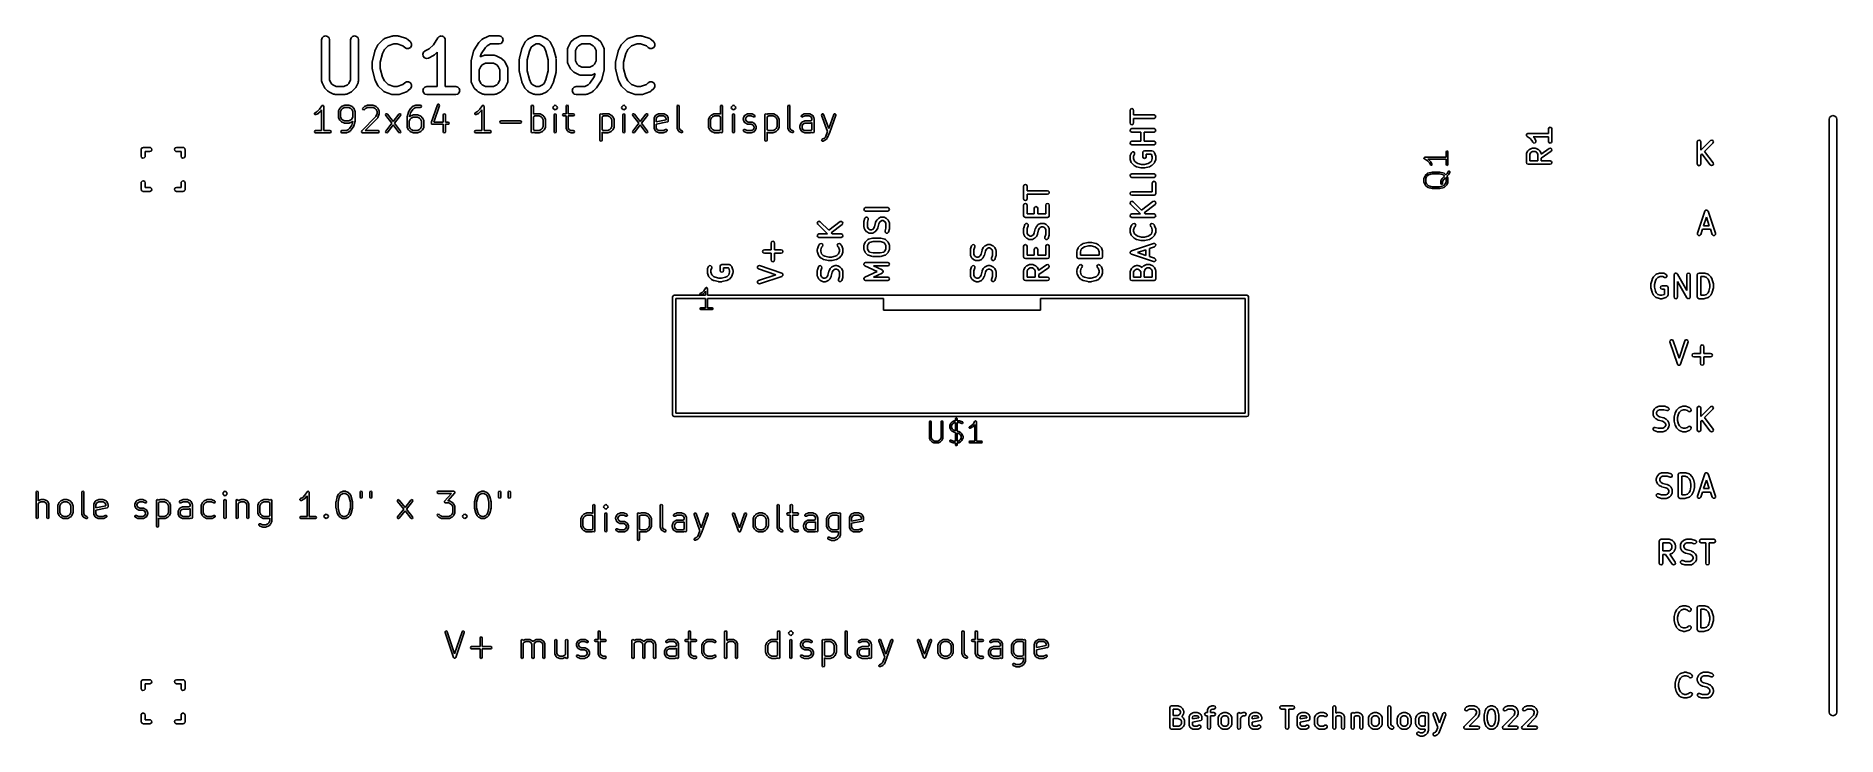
# Model space of a CAD drawing. Extents: x 114.4 to 183.2, y -118.4 to -91.7.
import ezdxf

# ---------------------------------------------------------------- set-up
doc = ezdxf.new("R2010")
doc.units = 0
doc.layers.add('BLACK', color=7, linetype='CONTINUOUS')

msp = doc.modelspace()

# ---------------------------------------------------------------- linework, layer by layer
at = {"layer": 'BLACK', "linetype": 'CONTINUOUS'}
for p, q in [((125.339, -91.8688), (125.359, -91.7926)), ((125.339, -93.4315), (125.339, -91.8688)), ((125.359, -91.7926), (125.415, -91.7368)), ((125.415, -91.7368), (125.491, -91.7164)), ((125.491, -91.7164), (125.567, -91.7368)), ((125.567, -91.7368), (125.623, -91.7926)), ((125.623, -91.7926), (125.644, -91.8688)), ((125.644, -91.8688), (125.644, -93.3955)), ((126.442, -91.8688), (126.462, -91.7926)), ((126.442, -93.3955), (126.442, -91.8688)), ((126.462, -91.7926), (126.518, -91.7368)), ((126.518, -91.7368), (126.594, -91.7164)), ((126.594, -91.7164), (126.67, -91.7368)), ((126.67, -91.7368), (126.726, -91.7926)), ((126.726, -91.7926), (126.747, -91.8688)), ((126.747, -91.8688), (126.747, -93.4315)), ((127.469, -92.0764), (127.485, -92.058)), ((127.485, -92.058), (127.498, -92.0368)), ((127.498, -92.0368), (127.681, -91.8529)), ((127.681, -91.8529), (127.712, -91.8354)), ((127.712, -91.8354), (127.741, -91.8161)), ((127.741, -91.8161), (128.017, -91.7242)), ((128.09, -92.0212), (127.872, -92.0939)), ((128.017, -91.7242), (128.041, -91.7227)), ((128.041, -91.7227), (128.065, -91.7164)), ((128.065, -91.7164), (128.249, -91.7164)), ((128.224, -92.0212), (128.09, -92.0212)), ((128.442, -92.0939), (128.224, -92.0212)), ((128.249, -91.7164), (128.273, -91.7227)), ((128.273, -91.7227), (128.297, -91.7242)), ((128.297, -91.7242), (128.573, -91.8161)), ((128.573, -91.8161), (128.602, -91.8354)), ((128.602, -91.8354), (128.632, -91.8529)), ((128.632, -91.8529), (128.724, -91.9449)), ((128.724, -91.9449), (128.764, -92.0132)), ((128.764, -92.0132), (128.764, -92.0921)), ((129.445, -92.2031), (129.601, -92.0475)), ((129.601, -92.0475), (129.777, -91.7842)), ((129.777, -91.7842), (129.803, -91.7613)), ((129.803, -91.7613), (129.827, -91.7368)), ((129.827, -91.7368), (129.832, -91.7355)), ((129.832, -91.7355), (129.836, -91.7322)), ((129.836, -91.7322), (129.87, -91.7254)), ((129.87, -91.7254), (129.903, -91.7164)), ((129.903, -91.7164), (129.908, -91.7177)), ((129.908, -91.7177), (129.913, -91.7167)), ((129.913, -91.7167), (129.946, -91.7278)), ((129.946, -91.7278), (129.98, -91.7368)), ((129.98, -91.7368), (129.983, -91.7404)), ((129.983, -91.7404), (129.988, -91.742)), ((129.988, -91.742), (130.011, -91.768)), ((130.011, -91.768), (130.035, -91.7926)), ((130.035, -91.7926), (130.037, -91.7974)), ((130.037, -91.7974), (130.04, -91.8012)), ((130.04, -91.8012), (130.047, -91.8352)), ((130.047, -91.8352), (130.056, -91.8688)), ((130.056, -91.8688), (130.056, -93.6468)), ((131.156, -92.2439), (131.339, -91.9681)), ((131.339, -91.9681), (131.351, -91.958)), ((131.351, -91.958), (131.358, -91.9449)), ((131.358, -91.9449), (131.45, -91.8529)), ((131.45, -91.8529), (131.472, -91.8407)), ((131.472, -91.8407), (131.49, -91.8244)), ((131.49, -91.8244), (131.674, -91.7325)), ((131.778, -92.0212), (131.648, -92.0859)), ((131.674, -91.7325), (131.708, -91.7254)), ((131.708, -91.7254), (131.742, -91.7164)), ((131.742, -91.7164), (132.11, -91.7164)), ((132.11, -92.0212), (131.778, -92.0212)), ((132.11, -91.7164), (132.186, -91.7368)), ((132.186, -92.0008), (132.11, -92.0212)), ((132.186, -91.7368), (132.242, -91.7926)), ((132.242, -91.945), (132.186, -92.0008)), ((132.242, -91.7926), (132.262, -91.8688)), ((132.262, -91.8688), (132.242, -91.945)), ((132.984, -92.1683), (133.076, -91.9845)), ((133.076, -91.9845), (133.093, -91.9661)), ((133.093, -91.9661), (133.105, -91.9449)), ((133.105, -91.9449), (133.197, -91.8529)), ((133.197, -91.8529), (133.218, -91.8407)), ((133.218, -91.8407), (133.236, -91.8244)), ((133.236, -91.8244), (133.42, -91.7325)), ((133.524, -92.0212), (133.395, -92.0859)), ((133.42, -91.7325), (133.455, -91.7254)), ((133.455, -91.7254), (133.488, -91.7164)), ((133.488, -91.7164), (133.672, -91.7164)), ((133.636, -92.0212), (133.524, -92.0212)), ((133.766, -92.0859), (133.636, -92.0212)), ((133.672, -91.7164), (133.706, -91.7254)), ((133.706, -91.7254), (133.74, -91.7325)), ((133.74, -91.7325), (133.924, -91.8244)), ((133.924, -91.8244), (133.943, -91.8407)), ((133.943, -91.8407), (133.964, -91.8529)), ((133.964, -91.8529), (134.056, -91.9449)), ((134.056, -91.9449), (134.068, -91.9661)), ((134.068, -91.9661), (134.084, -91.9845)), ((134.084, -91.9845), (134.176, -92.1683)), ((134.731, -92.1683), (134.823, -91.9845)), ((134.823, -91.9845), (134.839, -91.9661)), ((134.839, -91.9661), (134.852, -91.9449)), ((134.852, -91.9449), (134.943, -91.8529)), ((134.943, -91.8529), (134.965, -91.8407)), ((134.965, -91.8407), (134.983, -91.8244)), ((134.983, -91.8244), (135.167, -91.7325)), ((135.271, -92.0212), (135.141, -92.086)), ((135.167, -91.7325), (135.201, -91.7254)), ((135.201, -91.7254), (135.235, -91.7164)), ((135.235, -91.7164), (135.603, -91.7164)), ((135.567, -92.0212), (135.271, -92.0212)), ((135.696, -92.0859), (135.567, -92.0212)), ((135.603, -91.7164), (135.637, -91.7254)), ((135.637, -91.7254), (135.671, -91.7325)), ((135.671, -91.7325), (135.855, -91.8244)), ((135.855, -91.8244), (135.873, -91.8407)), ((135.873, -91.8407), (135.894, -91.8529)), ((135.894, -91.8529), (135.986, -91.9449)), ((135.986, -91.9449), (135.999, -91.9661)), ((135.999, -91.9661), (136.015, -91.9845)), ((136.015, -91.9845), (136.107, -92.1683)), ((136.753, -92.0764), (136.77, -92.058)), ((136.77, -92.058), (136.782, -92.0368)), ((136.782, -92.0368), (136.966, -91.8529)), ((136.966, -91.8529), (136.996, -91.8354)), ((136.996, -91.8354), (137.025, -91.8161)), ((137.025, -91.8161), (137.301, -91.7242)), ((137.374, -92.0212), (137.156, -92.0939)), ((137.301, -91.7242), (137.326, -91.7227)), ((137.326, -91.7227), (137.349, -91.7164)), ((137.349, -91.7164), (137.533, -91.7164)), ((137.508, -92.0212), (137.374, -92.0212)), ((137.727, -92.0939), (137.508, -92.0212)), ((137.533, -91.7164), (137.557, -91.7227)), ((137.557, -91.7227), (137.581, -91.7242)), ((137.581, -91.7242), (137.857, -91.8161)), ((137.857, -91.8161), (137.886, -91.8354)), ((137.886, -91.8354), (137.917, -91.8529)), ((137.917, -91.8529), (138.009, -91.9449)), ((138.009, -91.9449), (138.048, -92.0132)), ((138.048, -92.0132), (138.048, -92.0921)), ((127.269, -92.6961), (127.274, -92.6779)), ((127.269, -92.9719), (127.269, -92.6961)), ((127.274, -92.6591), (127.366, -92.2914)), ((127.274, -92.6779), (127.274, -92.6591)), ((127.366, -92.2914), (127.374, -92.2767)), ((127.374, -92.2767), (127.377, -92.2602)), ((127.377, -92.2602), (127.469, -92.0764)), ((127.657, -92.3816), (127.574, -92.7149)), ((127.574, -92.7149), (127.574, -92.9531)), ((127.731, -92.2348), (127.657, -92.3816)), ((127.872, -92.0939), (127.731, -92.2348)), ((128.509, -92.1604), (128.442, -92.0939)), ((128.577, -92.1998), (128.509, -92.1604)), ((128.656, -92.1998), (128.577, -92.1998)), ((128.724, -92.1604), (128.656, -92.1998)), ((128.764, -92.0921), (128.724, -92.1604)), ((129.2, -92.4112), (129.225, -92.3363)), ((129.216, -92.4885), (129.2, -92.4112)), ((129.268, -92.5475), (129.216, -92.4885)), ((129.225, -92.3363), (129.284, -92.284)), ((129.343, -92.5724), (129.268, -92.5475)), ((129.284, -92.284), (129.445, -92.2031)), ((129.42, -92.5566), (129.343, -92.5724)), ((129.604, -92.4647), (129.42, -92.5566)), ((129.622, -92.4484), (129.604, -92.4647)), ((129.644, -92.4362), (129.622, -92.4484)), ((129.751, -92.3286), (129.644, -92.4362)), ((129.751, -93.6468), (129.751, -92.3286)), ((131.038, -92.6961), (131.043, -92.6779)), ((131.038, -93.4315), (131.038, -92.6961)), ((131.043, -92.6591), (131.134, -92.2914)), ((131.043, -92.6779), (131.043, -92.6591)), ((131.134, -92.2914), (131.147, -92.2686)), ((131.147, -92.2686), (131.156, -92.2439)), ((131.424, -92.391), (131.392, -92.5166)), ((131.392, -92.5166), (131.49, -92.4679)), ((131.585, -92.1497), (131.424, -92.391)), ((131.594, -92.7566), (131.465, -92.8213)), ((131.49, -92.4679), (131.524, -92.4608)), ((131.524, -92.4608), (131.558, -92.4518)), ((131.558, -92.4518), (131.926, -92.4518)), ((131.648, -92.0859), (131.585, -92.1497)), ((131.89, -92.7566), (131.594, -92.7566)), ((132.019, -92.8213), (131.89, -92.7566)), ((131.926, -92.4518), (131.96, -92.4608)), ((131.96, -92.4608), (131.994, -92.4679)), ((131.994, -92.4679), (132.178, -92.5598)), ((132.178, -92.5598), (132.196, -92.5761)), ((132.196, -92.5761), (132.217, -92.5883)), ((132.217, -92.5883), (132.309, -92.6803)), ((132.309, -92.6803), (132.322, -92.7015)), ((132.322, -92.7015), (132.338, -92.7199)), ((132.338, -92.7199), (132.43, -92.9037)), ((132.876, -92.6042), (132.881, -92.586)), ((132.876, -93.0638), (132.876, -92.6042)), ((132.881, -92.5672), (132.973, -92.1995)), ((132.881, -92.586), (132.881, -92.5672)), ((132.973, -92.1995), (132.981, -92.1848)), ((132.981, -92.1848), (132.984, -92.1683)), ((133.265, -92.2897), (133.181, -92.6229)), ((133.181, -92.6229), (133.181, -93.045)), ((133.338, -92.1429), (133.265, -92.2897)), ((133.395, -92.0859), (133.338, -92.1429)), ((133.823, -92.1429), (133.766, -92.0859)), ((133.896, -92.2897), (133.823, -92.1429)), ((133.98, -92.6229), (133.896, -92.2897)), ((133.98, -93.045), (133.98, -92.6229)), ((134.176, -92.1683), (134.18, -92.1848)), ((134.18, -92.1848), (134.188, -92.1995)), ((134.188, -92.1995), (134.28, -92.5672)), ((134.28, -92.5672), (134.279, -92.586)), ((134.279, -92.586), (134.284, -92.6042)), ((134.284, -92.6042), (134.284, -93.0638)), ((134.715, -92.2365), (134.724, -92.2026)), ((134.715, -92.6961), (134.715, -92.2365)), ((134.724, -92.7299), (134.715, -92.6961)), ((134.724, -92.2026), (134.731, -92.1683)), ((134.731, -92.7642), (134.724, -92.7299)), ((135.085, -92.1429), (135.02, -92.2724)), ((135.02, -92.2724), (135.02, -92.6601)), ((135.02, -92.6601), (135.085, -92.7897)), ((135.141, -92.086), (135.085, -92.1429)), ((135.753, -92.1429), (135.696, -92.0859)), ((135.818, -92.2724), (135.753, -92.1429)), ((135.753, -92.7897), (135.818, -92.6601)), ((135.818, -92.6601), (135.818, -92.2724)), ((136.107, -92.1683), (136.114, -92.2026)), ((136.114, -92.2026), (136.123, -92.2365)), ((136.123, -92.2365), (136.123, -92.9719)), ((136.553, -92.6961), (136.558, -92.6779)), ((136.553, -92.9719), (136.553, -92.6961)), ((136.558, -92.6591), (136.65, -92.2914)), ((136.558, -92.6779), (136.558, -92.6591)), ((136.65, -92.2914), (136.658, -92.2767)), ((136.658, -92.2767), (136.661, -92.2602)), ((136.661, -92.2602), (136.753, -92.0764)), ((136.942, -92.3816), (136.858, -92.7149)), ((136.858, -92.7149), (136.858, -92.9531)), ((137.015, -92.2348), (136.942, -92.3816)), ((137.156, -92.0939), (137.015, -92.2348)), ((137.793, -92.1604), (137.727, -92.0939)), ((137.861, -92.1998), (137.793, -92.1604)), ((137.94, -92.1998), (137.861, -92.1998)), ((138.009, -92.1604), (137.94, -92.1998)), ((138.048, -92.0921), (138.009, -92.1604)), ((125.348, -93.4653), (125.339, -93.4315)), ((125.644, -93.3955), (125.708, -93.5251)), ((126.377, -93.5251), (126.442, -93.3955)), ((126.747, -93.4315), (126.738, -93.4653)), ((127.274, -92.99), (127.269, -92.9719)), ((127.274, -93.0088), (127.274, -92.99)), ((127.366, -93.3765), (127.274, -93.0088)), ((127.374, -93.3912), (127.366, -93.3765)), ((127.377, -93.4077), (127.374, -93.3912)), ((127.469, -93.5916), (127.377, -93.4077)), ((127.574, -92.9531), (127.657, -93.2864)), ((127.657, -93.2864), (127.731, -93.4331)), ((127.731, -93.4331), (127.872, -93.574)), ((131.047, -93.4653), (131.038, -93.4315)), ((131.408, -92.8783), (131.343, -93.0078)), ((131.343, -93.0078), (131.343, -93.3955)), ((131.343, -93.3955), (131.408, -93.5251)), ((131.465, -92.8213), (131.408, -92.8783)), ((132.076, -92.8783), (132.019, -92.8213)), ((132.141, -93.0078), (132.076, -92.8783)), ((132.076, -93.5251), (132.141, -93.3955)), ((132.141, -93.3955), (132.141, -93.0078)), ((132.43, -92.9037), (132.437, -92.938)), ((132.437, -92.938), (132.446, -92.9719)), ((132.446, -93.4315), (132.437, -93.4653)), ((132.446, -92.9719), (132.446, -93.4315)), ((132.881, -93.0819), (132.876, -93.0638)), ((132.881, -93.1007), (132.881, -93.0819)), ((132.973, -93.4684), (132.881, -93.1007)), ((133.181, -93.045), (133.265, -93.3783)), ((133.265, -93.3783), (133.338, -93.5251)), ((133.823, -93.5251), (133.896, -93.3783)), ((133.896, -93.3783), (133.98, -93.045)), ((134.28, -93.1007), (134.188, -93.4684)), ((134.284, -93.0638), (134.279, -93.0819)), ((134.279, -93.0819), (134.28, -93.1007)), ((134.823, -92.9481), (134.731, -92.7642)), ((134.839, -92.9665), (134.823, -92.9481)), ((134.852, -92.9877), (134.839, -92.9665)), ((134.943, -93.0796), (134.852, -92.9877)), ((134.965, -93.0919), (134.943, -93.0796)), ((134.983, -93.1082), (134.965, -93.0919)), ((135.167, -93.2001), (134.983, -93.1082)), ((135.085, -92.7897), (135.141, -92.8466)), ((135.141, -92.8466), (135.271, -92.9114)), ((135.201, -93.2071), (135.167, -93.2001)), ((135.235, -93.2162), (135.201, -93.2071)), ((135.603, -93.2162), (135.235, -93.2162)), ((135.271, -92.9114), (135.567, -92.9114)), ((135.567, -92.9114), (135.696, -92.8466)), ((135.576, -93.5182), (135.737, -93.277)), ((135.637, -93.2071), (135.603, -93.2162)), ((135.671, -93.2001), (135.637, -93.2071)), ((135.768, -93.1513), (135.671, -93.2001)), ((135.696, -92.8466), (135.753, -92.7897)), ((135.737, -93.277), (135.768, -93.1513)), ((136.005, -93.4241), (135.821, -93.6999)), ((136.014, -93.3994), (136.005, -93.4241)), ((136.026, -93.3765), (136.014, -93.3994)), ((136.118, -93.0088), (136.026, -93.3765)), ((136.123, -92.9719), (136.118, -92.99)), ((136.118, -92.99), (136.118, -93.0088)), ((136.558, -92.99), (136.553, -92.9719)), ((136.558, -93.0088), (136.558, -92.99)), ((136.65, -93.3765), (136.558, -93.0088)), ((136.658, -93.3912), (136.65, -93.3765)), ((136.661, -93.4077), (136.658, -93.3912)), ((136.753, -93.5916), (136.661, -93.4077)), ((136.858, -92.9531), (136.942, -93.2864)), ((136.942, -93.2864), (137.015, -93.4331)), ((137.015, -93.4331), (137.156, -93.574)), ((125.355, -93.4996), (125.348, -93.4653)), ((125.447, -93.6835), (125.355, -93.4996)), ((125.463, -93.7018), (125.447, -93.6835)), ((125.475, -93.7231), (125.463, -93.7018)), ((125.567, -93.815), (125.475, -93.7231)), ((125.588, -93.8273), (125.567, -93.815)), ((125.607, -93.8436), (125.588, -93.8273)), ((125.791, -93.9355), (125.607, -93.8436)), ((125.708, -93.5251), (125.765, -93.582)), ((125.765, -93.582), (125.895, -93.6468)), ((125.825, -93.9425), (125.791, -93.9355)), ((125.859, -93.9516), (125.825, -93.9425)), ((126.227, -93.9516), (125.859, -93.9516)), ((125.895, -93.6468), (126.191, -93.6468)), ((126.191, -93.6468), (126.32, -93.582)), ((126.26, -93.9425), (126.227, -93.9516)), ((126.295, -93.9355), (126.26, -93.9425)), ((126.479, -93.8436), (126.295, -93.9355)), ((126.32, -93.582), (126.377, -93.5251)), ((126.497, -93.8273), (126.479, -93.8436)), ((126.518, -93.815), (126.497, -93.8273)), ((126.61, -93.7231), (126.518, -93.815)), ((126.622, -93.7018), (126.61, -93.7231)), ((126.639, -93.6835), (126.622, -93.7018)), ((126.731, -93.4996), (126.639, -93.6835)), ((126.738, -93.4653), (126.731, -93.4996)), ((127.485, -93.6099), (127.469, -93.5916)), ((127.498, -93.6312), (127.485, -93.6099)), ((127.681, -93.815), (127.498, -93.6312)), ((127.712, -93.8325), (127.681, -93.815)), ((127.741, -93.8518), (127.712, -93.8325)), ((128.017, -93.9438), (127.741, -93.8518)), ((127.872, -93.574), (128.09, -93.6468)), ((128.041, -93.9452), (128.017, -93.9438)), ((128.065, -93.9516), (128.041, -93.9452)), ((128.249, -93.9516), (128.065, -93.9516)), ((128.09, -93.6468), (128.224, -93.6468)), ((128.224, -93.6468), (128.442, -93.574)), ((128.273, -93.9452), (128.249, -93.9516)), ((128.297, -93.9438), (128.273, -93.9452)), ((128.573, -93.8518), (128.297, -93.9438)), ((128.442, -93.574), (128.509, -93.5076)), ((128.509, -93.5076), (128.577, -93.4681)), ((128.602, -93.8325), (128.573, -93.8518)), ((128.577, -93.4681), (128.656, -93.4681)), ((128.632, -93.815), (128.602, -93.8325)), ((128.724, -93.7231), (128.632, -93.815)), ((128.656, -93.4681), (128.724, -93.5076)), ((128.724, -93.5076), (128.764, -93.5759)), ((128.764, -93.6548), (128.724, -93.7231)), ((128.764, -93.5759), (128.764, -93.6548)), ((129.2, -93.7992), (129.22, -93.723)), ((129.22, -93.8754), (129.2, -93.7992)), ((129.22, -93.723), (129.276, -93.6672)), ((129.276, -93.9312), (129.22, -93.8754)), ((129.276, -93.6672), (129.352, -93.6468)), ((129.352, -93.9516), (129.276, -93.9312)), ((129.352, -93.6468), (129.751, -93.6468)), ((130.455, -93.9516), (129.352, -93.9516)), ((130.056, -93.6468), (130.455, -93.6468)), ((130.455, -93.6468), (130.531, -93.6672)), ((130.531, -93.9312), (130.455, -93.9516)), ((130.531, -93.6672), (130.587, -93.723)), ((130.587, -93.8754), (130.531, -93.9312)), ((130.587, -93.723), (130.607, -93.7992)), ((130.607, -93.7992), (130.587, -93.8754)), ((131.054, -93.4996), (131.047, -93.4653)), ((131.146, -93.6835), (131.054, -93.4996)), ((131.162, -93.7018), (131.146, -93.6835)), ((131.175, -93.7231), (131.162, -93.7018)), ((131.266, -93.815), (131.175, -93.7231)), ((131.288, -93.8273), (131.266, -93.815)), ((131.306, -93.8436), (131.288, -93.8273)), ((131.49, -93.9355), (131.306, -93.8436)), ((131.408, -93.5251), (131.465, -93.582)), ((131.465, -93.582), (131.594, -93.6468)), ((131.524, -93.9425), (131.49, -93.9355)), ((131.558, -93.9516), (131.524, -93.9425)), ((131.926, -93.9516), (131.558, -93.9516)), ((131.594, -93.6468), (131.89, -93.6468)), ((131.89, -93.6468), (132.019, -93.582)), ((131.96, -93.9425), (131.926, -93.9516)), ((131.994, -93.9355), (131.96, -93.9425)), ((132.178, -93.8436), (131.994, -93.9355)), ((132.019, -93.582), (132.076, -93.5251)), ((132.196, -93.8273), (132.178, -93.8436)), ((132.217, -93.815), (132.196, -93.8273)), ((132.309, -93.7231), (132.217, -93.815)), ((132.322, -93.7018), (132.309, -93.7231)), ((132.338, -93.6835), (132.322, -93.7018)), ((132.43, -93.4996), (132.338, -93.6835)), ((132.437, -93.4653), (132.43, -93.4996)), ((132.981, -93.4832), (132.973, -93.4684)), ((132.984, -93.4996), (132.981, -93.4832)), ((133.076, -93.6835), (132.984, -93.4996)), ((133.093, -93.7018), (133.076, -93.6835)), ((133.105, -93.7231), (133.093, -93.7018)), ((133.197, -93.815), (133.105, -93.7231)), ((133.218, -93.8273), (133.197, -93.815)), ((133.236, -93.8436), (133.218, -93.8273)), ((133.42, -93.9355), (133.236, -93.8436)), ((133.338, -93.5251), (133.395, -93.582)), ((133.395, -93.582), (133.524, -93.6468)), ((133.455, -93.9425), (133.42, -93.9355)), ((133.488, -93.9516), (133.455, -93.9425)), ((133.672, -93.9516), (133.488, -93.9516)), ((133.524, -93.6468), (133.636, -93.6468)), ((133.636, -93.6468), (133.766, -93.582)), ((133.706, -93.9425), (133.672, -93.9516)), ((133.74, -93.9355), (133.706, -93.9425)), ((133.924, -93.8436), (133.74, -93.9355)), ((133.766, -93.582), (133.823, -93.5251)), ((133.943, -93.8273), (133.924, -93.8436)), ((133.964, -93.815), (133.943, -93.8273)), ((134.056, -93.7231), (133.964, -93.815)), ((134.068, -93.7018), (134.056, -93.7231)), ((134.084, -93.6835), (134.068, -93.7018)), ((134.176, -93.4996), (134.084, -93.6835)), ((134.18, -93.4832), (134.176, -93.4996)), ((134.188, -93.4684), (134.18, -93.4832)), ((134.899, -93.7992), (134.919, -93.723)), ((134.919, -93.8754), (134.899, -93.7992)), ((134.919, -93.723), (134.975, -93.6672)), ((134.975, -93.9312), (134.919, -93.8754)), ((134.975, -93.6672), (135.051, -93.6468)), ((135.051, -93.9516), (134.975, -93.9312)), ((135.051, -93.6468), (135.383, -93.6468)), ((135.419, -93.9516), (135.051, -93.9516)), ((135.383, -93.6468), (135.512, -93.582)), ((135.453, -93.9425), (135.419, -93.9516)), ((135.487, -93.9355), (135.453, -93.9425)), ((135.671, -93.8436), (135.487, -93.9355)), ((135.512, -93.582), (135.576, -93.5182)), ((135.689, -93.8273), (135.671, -93.8436)), ((135.711, -93.815), (135.689, -93.8273)), ((135.802, -93.7231), (135.711, -93.815)), ((135.81, -93.7099), (135.802, -93.7231)), ((135.821, -93.6999), (135.81, -93.7099)), ((136.77, -93.6099), (136.753, -93.5916)), ((136.782, -93.6312), (136.77, -93.6099)), ((136.966, -93.815), (136.782, -93.6312)), ((136.996, -93.8325), (136.966, -93.815)), ((137.025, -93.8518), (136.996, -93.8325)), ((137.301, -93.9438), (137.025, -93.8518)), ((137.156, -93.574), (137.374, -93.6468)), ((137.326, -93.9452), (137.301, -93.9438)), ((137.349, -93.9516), (137.326, -93.9452)), ((137.533, -93.9516), (137.349, -93.9516)), ((137.374, -93.6468), (137.508, -93.6468)), ((137.508, -93.6468), (137.727, -93.574)), ((137.557, -93.9452), (137.533, -93.9516)), ((137.581, -93.9438), (137.557, -93.9452)), ((137.857, -93.8518), (137.581, -93.9438)), ((137.727, -93.574), (137.793, -93.5076)), ((137.793, -93.5076), (137.861, -93.4681)), ((137.886, -93.8325), (137.857, -93.8518)), ((137.861, -93.4681), (137.94, -93.4681)), ((137.917, -93.815), (137.886, -93.8325)), ((138.009, -93.7231), (137.917, -93.815)), ((137.94, -93.4681), (138.009, -93.5076)), ((138.009, -93.5076), (138.048, -93.5759)), ((138.048, -93.6548), (138.009, -93.7231)), ((138.048, -93.5759), (138.048, -93.6548)), ((125.065, -94.6669), (125.085, -94.6434)), ((125.067, -94.6979), (125.065, -94.6669)), ((125.091, -94.7183), (125.067, -94.6979)), ((125.085, -94.6434), (125.171, -94.6003)), ((125.122, -94.7161), (125.091, -94.7183)), ((125.214, -94.6701), (125.122, -94.7161)), ((125.171, -94.6003), (125.256, -94.5159)), ((125.218, -94.665), (125.214, -94.6701)), ((125.224, -94.6625), (125.218, -94.665)), ((125.316, -94.5706), (125.224, -94.6625)), ((125.256, -94.5159), (125.346, -94.3814)), ((125.318, -94.5667), (125.316, -94.5706)), ((125.321, -94.5644), (125.318, -94.5667)), ((125.339, -94.5382), (125.321, -94.5644)), ((125.339, -95.3285), (125.339, -94.5382)), ((125.346, -94.3814), (125.349, -94.3791)), ((125.349, -94.3791), (125.351, -94.3752)), ((125.351, -94.3752), (125.362, -94.3707)), ((125.362, -94.3707), (125.371, -94.3641)), ((125.371, -94.3641), (125.375, -94.3649)), ((125.375, -94.3649), (125.379, -94.3633)), ((125.379, -94.3633), (125.39, -94.3678)), ((125.39, -94.3678), (125.402, -94.3701)), ((125.402, -94.3701), (125.404, -94.3736)), ((125.404, -94.3736), (125.408, -94.3752)), ((125.408, -94.3752), (125.413, -94.3861)), ((125.413, -94.3861), (125.419, -94.396)), ((125.419, -94.396), (125.418, -94.4001)), ((125.418, -94.4001), (125.42, -94.4039)), ((125.42, -94.4039), (125.42, -95.3285)), ((125.982, -94.5878), (125.986, -94.579)), ((125.982, -94.8176), (125.982, -94.5878)), ((125.986, -94.8263), (125.982, -94.8176)), ((125.986, -94.5696), (126.032, -94.4777)), ((125.986, -94.579), (125.986, -94.5696)), ((126.032, -94.4777), (126.037, -94.4733)), ((126.037, -94.4733), (126.04, -94.4671)), ((126.04, -94.4671), (126.086, -94.4212)), ((126.102, -94.5199), (126.063, -94.5974)), ((126.063, -94.5974), (126.063, -94.808)), ((126.063, -94.808), (126.102, -94.8854)), ((126.086, -94.4212), (126.092, -94.4186)), ((126.092, -94.4186), (126.097, -94.4135)), ((126.097, -94.4135), (126.188, -94.3676)), ((126.139, -94.4833), (126.102, -94.5199)), ((126.216, -94.4446), (126.139, -94.4833)), ((126.188, -94.3676), (126.198, -94.3669)), ((126.198, -94.3669), (126.207, -94.3633)), ((126.207, -94.3633), (126.391, -94.3633)), ((126.381, -94.4446), (126.216, -94.4446)), ((126.458, -94.4833), (126.381, -94.4446)), ((126.391, -94.3633), (126.399, -94.3669)), ((126.399, -94.3669), (126.409, -94.3676)), ((126.409, -94.3676), (126.501, -94.4135)), ((126.495, -94.5199), (126.458, -94.4833)), ((126.534, -94.5974), (126.495, -94.5199)), ((126.495, -94.8854), (126.534, -94.808)), ((126.501, -94.4135), (126.505, -94.4186)), ((126.505, -94.4186), (126.511, -94.4212)), ((126.511, -94.4212), (126.557, -94.4671)), ((126.534, -94.808), (126.534, -94.5974)), ((126.557, -94.4671), (126.56, -94.4733)), ((126.56, -94.4733), (126.565, -94.4777)), ((126.565, -94.4777), (126.611, -94.5696)), ((126.611, -94.5696), (126.611, -94.579)), ((126.611, -94.579), (126.615, -94.5878)), ((126.615, -94.5878), (126.615, -94.9555)), ((126.867, -95.3404), (127.412, -94.7956)), ((126.901, -94.4959), (126.913, -94.4671)), ((126.913, -94.5246), (126.901, -94.4959)), ((126.913, -94.4671), (126.959, -94.4212)), ((126.942, -94.5365), (126.913, -94.5246)), ((126.971, -94.5246), (126.942, -94.5365)), ((126.959, -94.4212), (126.965, -94.4186)), ((126.965, -94.4186), (126.97, -94.4135)), ((126.97, -94.4135), (127.062, -94.3676)), ((127.012, -94.4833), (126.971, -94.5246)), ((127.09, -94.4446), (127.012, -94.4833)), ((127.062, -94.3676), (127.071, -94.3669)), ((127.071, -94.3669), (127.08, -94.3633)), ((127.08, -94.3633), (127.31, -94.3633)), ((127.3, -94.4446), (127.09, -94.4446)), ((127.378, -94.4833), (127.3, -94.4446)), ((127.31, -94.3633), (127.318, -94.3669)), ((127.318, -94.3669), (127.328, -94.3676)), ((127.328, -94.3676), (127.42, -94.4135)), ((127.414, -94.5199), (127.378, -94.4833)), ((127.412, -94.7956), (127.453, -94.6731)), ((127.453, -94.5974), (127.414, -94.5199)), ((127.42, -94.4135), (127.424, -94.4186)), ((127.424, -94.4186), (127.43, -94.4212)), ((127.43, -94.4212), (127.476, -94.4671)), ((127.453, -94.6731), (127.453, -94.5974)), ((127.476, -94.4671), (127.479, -94.4733)), ((127.479, -94.4733), (127.484, -94.4777)), ((127.484, -94.4777), (127.53, -94.5696)), ((127.532, -94.6926), (127.486, -94.8304)), ((127.53, -94.5696), (127.531, -94.579)), ((127.531, -94.579), (127.534, -94.5878)), ((127.534, -94.6797), (127.532, -94.6859)), ((127.532, -94.6859), (127.532, -94.6926)), ((127.534, -94.5878), (127.534, -94.6797)), ((127.775, -94.7208), (127.79, -94.6937)), ((127.783, -94.7508), (127.775, -94.7208)), ((128.016, -95.0474), (127.783, -94.7508)), ((127.79, -94.6937), (127.82, -94.6853)), ((127.82, -94.6853), (127.847, -94.7006)), ((127.847, -94.7006), (128.068, -94.9816)), ((128.068, -94.9816), (128.289, -94.7006)), ((128.353, -94.7508), (128.12, -95.0474)), ((128.289, -94.7006), (128.316, -94.6853)), ((128.316, -94.6853), (128.346, -94.6937)), ((128.346, -94.6937), (128.361, -94.7208)), ((128.361, -94.7208), (128.353, -94.7508)), ((128.602, -94.8176), (128.604, -94.8128)), ((128.602, -95.1853), (128.602, -94.8176)), ((128.603, -94.8077), (128.649, -94.6239)), ((128.604, -94.8128), (128.603, -94.8077)), ((128.649, -94.6239), (128.653, -94.6182)), ((128.653, -94.6182), (128.655, -94.6112)), ((128.655, -94.6112), (128.747, -94.4733)), ((128.726, -94.6504), (128.687, -94.8077)), ((128.687, -94.8077), (128.706, -94.7889)), ((128.706, -94.7889), (128.712, -94.7863)), ((128.712, -94.7863), (128.716, -94.7812)), ((128.716, -94.7812), (128.808, -94.7353)), ((128.812, -94.5218), (128.726, -94.6504)), ((128.747, -94.4733), (128.75, -94.471)), ((128.75, -94.471), (128.752, -94.4671)), ((128.752, -94.4671), (128.798, -94.4212)), ((128.836, -94.8123), (128.759, -94.851)), ((128.798, -94.4212), (128.804, -94.4186)), ((128.804, -94.4186), (128.808, -94.4135)), ((128.808, -94.4135), (128.9, -94.3676)), ((128.808, -94.7353), (128.818, -94.7346)), ((128.851, -94.4833), (128.812, -94.5218)), ((128.818, -94.7346), (128.827, -94.731)), ((128.827, -94.731), (129.01, -94.731)), ((129.001, -94.8123), (128.836, -94.8123)), ((128.928, -94.4446), (128.851, -94.4833)), ((128.9, -94.3676), (128.91, -94.3669)), ((128.91, -94.3669), (128.918, -94.3633)), ((128.918, -94.3633), (129.102, -94.3633)), ((129.102, -94.4446), (128.928, -94.4446)), ((129.078, -94.851), (129.001, -94.8123)), ((129.01, -94.731), (129.019, -94.7346)), ((129.019, -94.7346), (129.029, -94.7353)), ((129.029, -94.7353), (129.12, -94.7812)), ((129.102, -94.3633), (129.131, -94.3752)), ((129.131, -94.4327), (129.102, -94.4446)), ((129.12, -94.7812), (129.125, -94.7863)), ((129.125, -94.7863), (129.131, -94.7889)), ((129.131, -94.3752), (129.143, -94.4039)), ((129.143, -94.4039), (129.131, -94.4327)), ((129.131, -94.7889), (129.177, -94.8348)), ((129.523, -95.0346), (129.753, -94.3451)), ((129.83, -94.3708), (129.618, -95.0068)), ((129.753, -94.3451), (129.774, -94.3216)), ((129.774, -94.3216), (129.805, -94.3194)), ((129.805, -94.3194), (129.828, -94.3398)), ((129.828, -94.3398), (129.83, -94.3708)), ((129.981, -94.7257), (129.993, -94.6969)), ((129.981, -95.0068), (129.981, -94.7257)), ((129.993, -94.6969), (130.022, -94.685)), ((130.022, -94.685), (130.05, -94.6969)), ((130.05, -94.6969), (130.062, -94.7257)), ((130.062, -94.7257), (130.062, -95.0068)), ((131.178, -94.6669), (131.198, -94.6434)), ((131.18, -94.6979), (131.178, -94.6669)), ((131.204, -94.7183), (131.18, -94.6979)), ((131.198, -94.6434), (131.284, -94.6003)), ((131.235, -94.7161), (131.204, -94.7183)), ((131.327, -94.6701), (131.235, -94.7161)), ((131.284, -94.6003), (131.369, -94.5159)), ((131.331, -94.665), (131.327, -94.6701)), ((131.337, -94.6625), (131.331, -94.665)), ((131.429, -94.5706), (131.337, -94.6625)), ((131.369, -94.5159), (131.458, -94.3814)), ((131.431, -94.5667), (131.429, -94.5706)), ((131.434, -94.5644), (131.431, -94.5667)), ((131.452, -94.5382), (131.434, -94.5644)), ((131.452, -95.3285), (131.452, -94.5382)), ((131.458, -94.3814), (131.462, -94.3791)), ((131.462, -94.3791), (131.464, -94.3752)), ((131.464, -94.3752), (131.474, -94.3707)), ((131.474, -94.3707), (131.484, -94.3641)), ((131.484, -94.3641), (131.488, -94.3649)), ((131.488, -94.3649), (131.492, -94.3633)), ((131.492, -94.3633), (131.503, -94.3678)), ((131.503, -94.3678), (131.515, -94.3701)), ((131.515, -94.3701), (131.517, -94.3736)), ((131.517, -94.3736), (131.521, -94.3752)), ((131.521, -94.3752), (131.526, -94.3861)), ((131.526, -94.3861), (131.532, -94.396)), ((131.532, -94.396), (131.531, -94.4001)), ((131.531, -94.4001), (131.533, -94.4039)), ((131.533, -94.4039), (131.533, -95.3285)), ((133.336, -94.4039), (133.348, -94.3752)), ((133.336, -95.3691), (133.336, -94.4039)), ((133.348, -94.3752), (133.377, -94.3633)), ((133.377, -94.3633), (133.405, -94.3752)), ((133.405, -94.3752), (133.417, -94.4039)), ((133.417, -94.4039), (133.417, -94.7059)), ((133.417, -94.7059), (133.45, -94.6893)), ((133.478, -94.7663), (133.417, -94.7967)), ((133.417, -94.7967), (133.417, -95.2981)), ((133.45, -94.6893), (133.46, -94.6886)), ((133.46, -94.6886), (133.469, -94.685)), ((133.469, -94.685), (133.653, -94.685)), ((133.643, -94.7663), (133.478, -94.7663)), ((133.72, -94.805), (133.643, -94.7663)), ((133.653, -94.685), (133.661, -94.6886)), ((133.661, -94.6886), (133.671, -94.6893)), ((133.671, -94.6893), (133.763, -94.7353)), ((133.757, -94.8417), (133.72, -94.805)), ((133.763, -94.7353), (133.767, -94.7403)), ((133.767, -94.7403), (133.773, -94.7429)), ((133.773, -94.7429), (133.819, -94.7889)), ((133.819, -94.7889), (133.822, -94.795)), ((133.822, -94.795), (133.827, -94.7994)), ((133.827, -94.7994), (133.873, -94.8913)), ((134.163, -94.4499), (134.175, -94.4212)), ((134.175, -94.4786), (134.163, -94.4499)), ((134.175, -94.4212), (134.221, -94.3752)), ((134.221, -94.5246), (134.175, -94.4786)), ((134.209, -94.7257), (134.221, -94.6969)), ((134.209, -95.3691), (134.209, -94.7257)), ((134.221, -94.3752), (134.25, -94.3633)), ((134.25, -94.5365), (134.221, -94.5246)), ((134.221, -94.6969), (134.25, -94.685)), ((134.25, -94.3633), (134.279, -94.3752)), ((134.279, -94.5246), (134.25, -94.5365)), ((134.25, -94.685), (134.279, -94.6969)), ((134.279, -94.3752), (134.325, -94.4212)), ((134.325, -94.4786), (134.279, -94.5246)), ((134.279, -94.6969), (134.291, -94.7257)), ((134.291, -94.7257), (134.291, -95.3691)), ((134.325, -94.4212), (134.337, -94.4499)), ((134.337, -94.4499), (134.325, -94.4786)), ((134.325, -94.4786), (134.325, -94.4786)), ((134.531, -94.7257), (134.543, -94.6969)), ((134.543, -94.7544), (134.531, -94.7257)), ((134.543, -94.6969), (134.572, -94.685)), ((134.572, -94.7663), (134.543, -94.7544)), ((134.572, -94.685), (134.669, -94.685)), ((134.669, -94.7663), (134.572, -94.7663)), ((134.669, -94.4039), (134.681, -94.3752)), ((134.669, -94.685), (134.669, -94.4039)), ((134.669, -95.2313), (134.669, -94.7663)), ((134.681, -94.3752), (134.71, -94.3633)), ((134.71, -94.3633), (134.738, -94.3752)), ((134.738, -94.3752), (134.75, -94.4039)), ((134.75, -94.4039), (134.75, -94.685)), ((134.75, -94.685), (134.939, -94.685)), ((134.939, -94.7663), (134.75, -94.7663)), ((134.75, -94.7663), (134.75, -95.2217)), ((134.939, -94.685), (134.968, -94.6969)), ((134.968, -94.7544), (134.939, -94.7663)), ((134.968, -94.6969), (134.98, -94.7257)), ((134.98, -94.7257), (134.968, -94.7544)), ((135.956, -94.7257), (135.968, -94.6969)), ((135.956, -95.6909), (135.956, -94.7257)), ((135.968, -94.6969), (135.997, -94.685)), ((135.997, -94.685), (136.025, -94.6969)), ((136.025, -94.6969), (136.03, -94.7093)), ((136.03, -94.7093), (136.07, -94.6893)), ((136.098, -94.7663), (136.037, -94.7967)), ((136.037, -94.7967), (136.037, -95.2981)), ((136.07, -94.6893), (136.08, -94.6886)), ((136.08, -94.6886), (136.088, -94.685)), ((136.088, -94.685), (136.272, -94.685)), ((136.263, -94.7663), (136.098, -94.7663)), ((136.34, -94.805), (136.263, -94.7663)), ((136.272, -94.685), (136.281, -94.6886)), ((136.281, -94.6886), (136.291, -94.6893)), ((136.291, -94.6893), (136.382, -94.7353)), ((136.377, -94.8417), (136.34, -94.805)), ((136.382, -94.7353), (136.387, -94.7403)), ((136.387, -94.7403), (136.393, -94.7429)), ((136.393, -94.7429), (136.439, -94.7889)), ((136.439, -94.7889), (136.442, -94.795)), ((136.442, -94.795), (136.447, -94.7994)), ((136.447, -94.7994), (136.493, -94.8913)), ((136.783, -94.4499), (136.795, -94.4212)), ((136.795, -94.4786), (136.783, -94.4499)), ((136.795, -94.4212), (136.841, -94.3752)), ((136.841, -94.5246), (136.795, -94.4786)), ((136.829, -94.7257), (136.841, -94.6969)), ((136.829, -95.3691), (136.829, -94.7257)), ((136.841, -94.3752), (136.87, -94.3633)), ((136.87, -94.5365), (136.841, -94.5246)), ((136.841, -94.6969), (136.87, -94.685)), ((136.87, -94.3633), (136.899, -94.3752)), ((136.899, -94.5246), (136.87, -94.5365)), ((136.87, -94.685), (136.899, -94.6969)), ((136.899, -94.3752), (136.945, -94.4212)), ((136.945, -94.4786), (136.899, -94.5246)), ((136.899, -94.6969), (136.91, -94.7257)), ((136.91, -94.7257), (136.91, -95.3691)), ((136.945, -94.4212), (136.956, -94.4499)), ((136.956, -94.4499), (136.945, -94.4786)), ((136.945, -94.4786), (136.945, -94.4786)), ((137.197, -94.7208), (137.212, -94.6937)), ((137.206, -94.7508), (137.197, -94.7208)), ((137.439, -95.0474), (137.206, -94.7508)), ((137.212, -94.6937), (137.242, -94.6853)), ((137.242, -94.6853), (137.269, -94.7006)), ((137.269, -94.7006), (137.49, -94.9816)), ((137.49, -94.9816), (137.711, -94.7006)), ((137.775, -94.7508), (137.542, -95.0474)), ((137.711, -94.7006), (137.738, -94.6853)), ((137.738, -94.6853), (137.768, -94.6937)), ((137.768, -94.6937), (137.783, -94.7208)), ((137.783, -94.7208), (137.775, -94.7508)), ((138.028, -94.8454), (138.074, -94.7535)), ((138.074, -94.7535), (138.084, -94.745)), ((138.084, -94.745), (138.093, -94.7353)), ((138.093, -94.7353), (138.185, -94.6893)), ((138.141, -94.8019), (138.105, -94.8732)), ((138.212, -94.7663), (138.141, -94.8019)), ((138.185, -94.6893), (138.194, -94.6886)), ((138.194, -94.6886), (138.203, -94.685)), ((138.203, -94.685), (138.387, -94.685)), ((138.377, -94.7663), (138.212, -94.7663)), ((138.448, -94.8019), (138.377, -94.7663)), ((138.387, -94.685), (138.395, -94.6886)), ((138.395, -94.6886), (138.405, -94.6893)), ((138.405, -94.6893), (138.497, -94.7353)), ((138.484, -94.8732), (138.448, -94.8019)), ((138.497, -94.7353), (138.505, -94.745)), ((138.505, -94.745), (138.515, -94.7535)), ((138.515, -94.7535), (138.561, -94.8454)), ((138.897, -94.4039), (138.909, -94.3752)), ((138.897, -95.2313), (138.897, -94.4039)), ((138.909, -94.3752), (138.938, -94.3633)), ((138.938, -94.3633), (138.967, -94.3752)), ((138.967, -94.3752), (138.979, -94.4039)), ((138.979, -94.4039), (138.979, -95.2217)), ((140.097, -94.8913), (140.143, -94.7994)), ((140.143, -94.7994), (140.148, -94.795)), ((140.148, -94.795), (140.15, -94.7889)), ((140.15, -94.7889), (140.196, -94.7429)), ((140.196, -94.7429), (140.202, -94.7403)), ((140.202, -94.7403), (140.207, -94.7353)), ((140.207, -94.7353), (140.299, -94.6893)), ((140.249, -94.805), (140.212, -94.8417)), ((140.327, -94.7663), (140.249, -94.805)), ((140.299, -94.6893), (140.308, -94.6886)), ((140.308, -94.6886), (140.317, -94.685)), ((140.317, -94.685), (140.501, -94.685)), ((140.491, -94.7663), (140.327, -94.7663)), ((140.552, -94.7967), (140.491, -94.7663)), ((140.501, -94.685), (140.51, -94.6886)), ((140.51, -94.6886), (140.519, -94.6893)), ((140.519, -94.6893), (140.552, -94.7059)), ((140.552, -94.4039), (140.564, -94.3752)), ((140.552, -94.7059), (140.552, -94.4039)), ((140.552, -95.2981), (140.552, -94.7967)), ((140.564, -94.3752), (140.593, -94.3633)), ((140.593, -94.3633), (140.621, -94.3752)), ((140.621, -94.3752), (140.633, -94.4039)), ((140.633, -94.4039), (140.633, -95.3691)), ((140.966, -94.4499), (140.978, -94.4212)), ((140.978, -94.4786), (140.966, -94.4499)), ((140.978, -94.4212), (141.024, -94.3752)), ((141.024, -94.5246), (140.978, -94.4786)), ((141.012, -94.7257), (141.024, -94.6969)), ((141.012, -95.3691), (141.012, -94.7257)), ((141.024, -94.3752), (141.052, -94.3633)), ((141.052, -94.5365), (141.024, -94.5246)), ((141.024, -94.6969), (141.052, -94.685)), ((141.052, -94.3633), (141.081, -94.3752)), ((141.081, -94.5246), (141.052, -94.5365)), ((141.052, -94.685), (141.081, -94.6969)), ((141.081, -94.3752), (141.127, -94.4212)), ((141.127, -94.4786), (141.081, -94.5246)), ((141.081, -94.6969), (141.093, -94.7257)), ((141.093, -94.7257), (141.093, -95.3691)), ((141.127, -94.4212), (141.139, -94.4499)), ((141.139, -94.4499), (141.127, -94.4786)), ((141.127, -94.4786), (141.127, -94.4786)), ((141.43, -94.8454), (141.476, -94.7535)), ((141.476, -94.7535), (141.485, -94.745)), ((141.485, -94.745), (141.494, -94.7353)), ((141.494, -94.7353), (141.586, -94.6893)), ((141.542, -94.8019), (141.507, -94.8732)), ((141.614, -94.7663), (141.542, -94.8019)), ((141.586, -94.6893), (141.595, -94.6886)), ((141.595, -94.6886), (141.604, -94.685)), ((141.604, -94.685), (141.742, -94.685)), ((141.732, -94.7663), (141.614, -94.7663)), ((141.816, -94.808), (141.732, -94.7663)), ((141.742, -94.685), (141.751, -94.6886)), ((141.751, -94.6886), (141.76, -94.6893)), ((141.76, -94.6893), (141.852, -94.7353)), ((141.847, -94.8102), (141.816, -94.808)), ((141.87, -94.7898), (141.847, -94.8102)), ((141.852, -94.7353), (141.872, -94.7588)), ((141.872, -94.7588), (141.87, -94.7898)), ((142.253, -94.7257), (142.265, -94.6969)), ((142.253, -95.6909), (142.253, -94.7257)), ((142.265, -94.6969), (142.293, -94.685)), ((142.293, -94.685), (142.322, -94.6969)), ((142.322, -94.6969), (142.327, -94.7093)), ((142.327, -94.7093), (142.367, -94.6893)), ((142.395, -94.7663), (142.334, -94.7967)), ((142.334, -94.7967), (142.334, -95.2981)), ((142.367, -94.6893), (142.377, -94.6886)), ((142.377, -94.6886), (142.385, -94.685)), ((142.385, -94.685), (142.569, -94.685)), ((142.56, -94.7663), (142.395, -94.7663)), ((142.637, -94.805), (142.56, -94.7663)), ((142.569, -94.685), (142.578, -94.6886)), ((142.578, -94.6886), (142.587, -94.6893)), ((142.587, -94.6893), (142.679, -94.7353)), ((142.674, -94.8417), (142.637, -94.805)), ((142.679, -94.7353), (142.684, -94.7403)), ((142.684, -94.7403), (142.69, -94.7429)), ((142.69, -94.7429), (142.736, -94.7889)), ((142.736, -94.7889), (142.738, -94.795)), ((142.738, -94.795), (142.743, -94.7994)), ((142.743, -94.7994), (142.789, -94.8913)), ((143.126, -94.4039), (143.138, -94.3752)), ((143.126, -95.2313), (143.126, -94.4039)), ((143.138, -94.3752), (143.167, -94.3633)), ((143.167, -94.3633), (143.195, -94.3752)), ((143.195, -94.3752), (143.207, -94.4039)), ((143.207, -94.4039), (143.207, -95.2217)), ((143.634, -94.7588), (143.654, -94.7353)), ((143.636, -94.7898), (143.634, -94.7588)), ((143.659, -94.8102), (143.636, -94.7898)), ((143.654, -94.7353), (143.746, -94.6893)), ((143.69, -94.808), (143.659, -94.8102)), ((143.774, -94.7663), (143.69, -94.808)), ((143.746, -94.6893), (143.755, -94.6886)), ((143.755, -94.6886), (143.764, -94.685)), ((143.764, -94.685), (143.948, -94.685)), ((143.938, -94.7663), (143.774, -94.7663)), ((144.01, -94.8019), (143.938, -94.7663)), ((143.948, -94.685), (143.957, -94.6886)), ((143.957, -94.6886), (143.966, -94.6893)), ((143.966, -94.6893), (144.058, -94.7353)), ((144.045, -94.8732), (144.01, -94.8019)), ((144.058, -94.7353), (144.067, -94.745)), ((144.067, -94.745), (144.076, -94.7535)), ((144.076, -94.7535), (144.122, -94.8454)), ((144.415, -94.7393), (144.417, -94.7083)), ((144.64, -95.3683), (144.415, -94.7393)), ((144.417, -94.7083), (144.44, -94.6874)), ((144.44, -94.6874), (144.471, -94.6889)), ((144.471, -94.6889), (144.492, -94.712)), ((144.492, -94.712), (144.683, -95.2483)), ((144.683, -95.2483), (144.875, -94.712)), ((144.951, -94.7393), (144.722, -95.3828)), ((144.875, -94.712), (144.896, -94.6889)), ((144.896, -94.6889), (144.927, -94.6874)), ((144.927, -94.6874), (144.95, -94.7083)), ((144.95, -94.7083), (144.951, -94.7393)), ((156.186, -94.5547), (156.205, -94.5075)), ((156.186, -95.0373), (156.186, -94.5547)), ((156.205, -94.5075), (156.252, -94.488)), ((156.252, -94.488), (156.299, -94.5075)), ((156.299, -94.5075), (156.319, -94.5547)), ((156.319, -94.5547), (156.319, -94.7293)), ((156.319, -94.7293), (157.097, -94.7293)), ((157.097, -94.7293), (157.144, -94.7488)), ((157.144, -94.7488), (157.164, -94.796)), ((157.164, -94.796), (157.144, -94.8431)), ((182.869, -94.8309), (182.925, -94.7751)), ((182.925, -94.7751), (183.001, -94.7547)), ((183.001, -94.7547), (183.077, -94.7751)), ((183.077, -94.7751), (183.133, -94.8309)), ((125.063, -95.3691), (125.075, -95.3404)), ((125.075, -95.3979), (125.063, -95.3691)), ((125.075, -95.3404), (125.104, -95.3285)), ((125.104, -95.4098), (125.075, -95.3979)), ((125.104, -95.3285), (125.339, -95.3285)), ((125.655, -95.4098), (125.104, -95.4098)), ((125.42, -95.3285), (125.655, -95.3285)), ((125.655, -95.3285), (125.684, -95.3404)), ((125.684, -95.3979), (125.655, -95.4098)), ((125.684, -95.3404), (125.696, -95.3691)), ((125.696, -95.3691), (125.684, -95.3979)), ((125.986, -94.8358), (125.986, -94.8263)), ((126.032, -94.9277), (125.986, -94.8358)), ((126.037, -94.9321), (126.032, -94.9277)), ((126.04, -94.9383), (126.037, -94.9321)), ((126.086, -94.9842), (126.04, -94.9383)), ((126.074, -95.3691), (126.086, -95.3404)), ((126.086, -95.3979), (126.074, -95.3691)), ((126.092, -94.9868), (126.086, -94.9842)), ((126.086, -95.3404), (126.115, -95.3285)), ((126.115, -95.4098), (126.086, -95.3979)), ((126.097, -94.9918), (126.092, -94.9868)), ((126.188, -95.0378), (126.097, -94.9918)), ((126.102, -94.8854), (126.139, -94.9221)), ((126.115, -95.3285), (126.289, -95.3285)), ((126.299, -95.4098), (126.115, -95.4098)), ((126.139, -94.9221), (126.216, -94.9608)), ((126.198, -95.0385), (126.188, -95.0378)), ((126.207, -95.0421), (126.198, -95.0385)), ((126.391, -95.0421), (126.207, -95.0421)), ((126.216, -94.9608), (126.381, -94.9608)), ((126.289, -95.3285), (126.366, -95.2898)), ((126.307, -95.4062), (126.299, -95.4098)), ((126.317, -95.4055), (126.307, -95.4062)), ((126.409, -95.3595), (126.317, -95.4055)), ((126.366, -95.2898), (126.405, -95.2513)), ((126.381, -94.9608), (126.458, -94.9221)), ((126.399, -95.0385), (126.391, -95.0421)), ((126.409, -95.0378), (126.399, -95.0385)), ((126.405, -95.2513), (126.491, -95.1226)), ((126.501, -94.9918), (126.409, -95.0378)), ((126.413, -95.3545), (126.409, -95.3595)), ((126.419, -95.3519), (126.413, -95.3545)), ((126.465, -95.3059), (126.419, -95.3519)), ((126.458, -94.9221), (126.495, -94.8854)), ((126.467, -95.3021), (126.465, -95.3059)), ((126.47, -95.2998), (126.467, -95.3021)), ((126.562, -95.1619), (126.47, -95.2998)), ((126.491, -95.1226), (126.53, -94.9654)), ((126.505, -94.9868), (126.501, -94.9918)), ((126.511, -94.9842), (126.505, -94.9868)), ((126.53, -94.9654), (126.511, -94.9842)), ((126.564, -95.1549), (126.562, -95.1619)), ((126.568, -95.1492), (126.564, -95.1549)), ((126.614, -94.9653), (126.568, -95.1492)), ((126.615, -94.9555), (126.613, -94.9602)), ((126.613, -94.9602), (126.614, -94.9653)), ((126.855, -95.3691), (126.867, -95.3404)), ((126.867, -95.3979), (126.855, -95.3691)), ((126.896, -95.4098), (126.867, -95.3979)), ((127.494, -95.4098), (126.896, -95.4098)), ((127.476, -94.8463), (126.994, -95.3285)), ((126.994, -95.3285), (127.494, -95.3285)), ((127.48, -94.8376), (127.476, -94.8463)), ((127.486, -94.8304), (127.48, -94.8376)), ((127.494, -95.3285), (127.522, -95.3404)), ((127.522, -95.3979), (127.494, -95.4098)), ((127.522, -95.3404), (127.534, -95.3691)), ((127.534, -95.3691), (127.522, -95.3979)), ((127.775, -95.374), (127.783, -95.344)), ((127.79, -95.4011), (127.775, -95.374)), ((127.783, -95.344), (128.016, -95.0474)), ((127.82, -95.4095), (127.79, -95.4011)), ((127.847, -95.3942), (127.82, -95.4095)), ((128.068, -95.1132), (127.847, -95.3942)), ((128.289, -95.3942), (128.068, -95.1132)), ((128.12, -95.0474), (128.353, -95.344)), ((128.316, -95.4095), (128.289, -95.3942)), ((128.346, -95.4011), (128.316, -95.4095)), ((128.361, -95.374), (128.346, -95.4011)), ((128.353, -95.344), (128.361, -95.374)), ((128.606, -95.194), (128.602, -95.1853)), ((128.606, -95.2035), (128.606, -95.194)), ((128.652, -95.2954), (128.606, -95.2035)), ((128.657, -95.2998), (128.652, -95.2954)), ((128.66, -95.3059), (128.657, -95.2998)), ((128.706, -95.3519), (128.66, -95.3059)), ((128.722, -94.8876), (128.683, -94.9651)), ((128.683, -94.9651), (128.683, -95.1757)), ((128.683, -95.1757), (128.722, -95.2531)), ((128.712, -95.3545), (128.706, -95.3519)), ((128.716, -95.3595), (128.712, -95.3545)), ((128.808, -95.4055), (128.716, -95.3595)), ((128.759, -94.851), (128.722, -94.8876)), ((128.722, -95.2531), (128.759, -95.2898)), ((128.759, -95.2898), (128.836, -95.3285)), ((128.818, -95.4062), (128.808, -95.4055)), ((128.827, -95.4098), (128.818, -95.4062)), ((129.01, -95.4098), (128.827, -95.4098)), ((128.836, -95.3285), (129.001, -95.3285)), ((129.001, -95.3285), (129.078, -95.2898)), ((129.019, -95.4062), (129.01, -95.4098)), ((129.029, -95.4055), (129.019, -95.4062)), ((129.12, -95.3595), (129.029, -95.4055)), ((129.115, -94.8876), (129.078, -94.851)), ((129.078, -95.2898), (129.115, -95.2531)), ((129.154, -94.9651), (129.115, -94.8876)), ((129.115, -95.2531), (129.154, -95.1757)), ((129.125, -95.3545), (129.12, -95.3595)), ((129.131, -95.3519), (129.125, -95.3545)), ((129.177, -95.3059), (129.131, -95.3519)), ((129.154, -95.1757), (129.154, -94.9651)), ((129.177, -94.8348), (129.18, -94.841)), ((129.18, -95.2998), (129.177, -95.3059)), ((129.18, -94.841), (129.185, -94.8454)), ((129.185, -95.2954), (129.18, -95.2998)), ((129.185, -94.8454), (129.231, -94.9373)), ((129.231, -95.2035), (129.185, -95.2954)), ((129.231, -94.9373), (129.231, -94.9467)), ((129.231, -94.9467), (129.235, -94.9555)), ((129.235, -95.1853), (129.231, -95.194)), ((129.231, -95.194), (129.231, -95.2035)), ((129.235, -94.9555), (129.235, -95.1853)), ((129.521, -95.0474), (129.524, -95.0412)), ((129.525, -95.0561), (129.521, -95.0474)), ((129.524, -95.0412), (129.523, -95.0346)), ((129.526, -95.0656), (129.525, -95.0561)), ((129.531, -95.07), (129.526, -95.0656)), ((129.533, -95.0761), (129.531, -95.07)), ((129.542, -95.0798), (129.533, -95.0761)), ((129.549, -95.086), (129.542, -95.0798)), ((129.556, -95.0855), (129.549, -95.086)), ((129.562, -95.088), (129.556, -95.0855)), ((129.981, -95.088), (129.562, -95.088)), ((129.618, -95.0068), (129.981, -95.0068)), ((129.981, -95.3691), (129.981, -95.088)), ((129.993, -95.3979), (129.981, -95.3691)), ((130.022, -95.4098), (129.993, -95.3979)), ((130.05, -95.3979), (130.022, -95.4098)), ((130.062, -95.3691), (130.05, -95.3979)), ((130.062, -95.0068), (130.159, -95.0068)), ((130.159, -95.088), (130.062, -95.088)), ((130.062, -95.088), (130.062, -95.3691)), ((130.159, -95.0068), (130.188, -95.0187)), ((130.188, -95.0761), (130.159, -95.088)), ((130.188, -95.0187), (130.2, -95.0474)), ((130.2, -95.0474), (130.188, -95.0761)), ((131.176, -95.3691), (131.188, -95.3404)), ((131.188, -95.3979), (131.176, -95.3691)), ((131.188, -95.3404), (131.217, -95.3285)), ((131.217, -95.4098), (131.188, -95.3979)), ((131.217, -95.3285), (131.452, -95.3285)), ((131.768, -95.4098), (131.217, -95.4098)), ((131.533, -95.3285), (131.768, -95.3285)), ((131.768, -95.3285), (131.797, -95.3404)), ((131.797, -95.3979), (131.768, -95.4098)), ((131.797, -95.3404), (131.809, -95.3691)), ((131.809, -95.3691), (131.797, -95.3979)), ((132.141, -95.0014), (132.153, -94.9727)), ((132.153, -95.0302), (132.141, -95.0014)), ((132.153, -94.9727), (132.182, -94.9608)), ((132.182, -95.0421), (132.153, -95.0302)), ((132.182, -94.9608), (132.917, -94.9608)), ((132.917, -95.0421), (132.182, -95.0421)), ((132.917, -94.9608), (132.946, -94.9727)), ((132.946, -95.0302), (132.917, -95.0421)), ((132.946, -94.9727), (132.958, -95.0014)), ((132.958, -95.0014), (132.946, -95.0302)), ((133.348, -95.3979), (133.336, -95.3691)), ((133.377, -95.4098), (133.348, -95.3979)), ((133.405, -95.3979), (133.377, -95.4098)), ((133.411, -95.3855), (133.405, -95.3979)), ((133.45, -95.4055), (133.411, -95.3855)), ((133.417, -95.2981), (133.478, -95.3285)), ((133.46, -95.4062), (133.45, -95.4055)), ((133.469, -95.4098), (133.46, -95.4062)), ((133.653, -95.4098), (133.469, -95.4098)), ((133.478, -95.3285), (133.643, -95.3285)), ((133.643, -95.3285), (133.72, -95.2898)), ((133.661, -95.4062), (133.653, -95.4098)), ((133.671, -95.4055), (133.661, -95.4062)), ((133.763, -95.3595), (133.671, -95.4055)), ((133.72, -95.2898), (133.757, -95.2531)), ((133.796, -94.9191), (133.757, -94.8417)), ((133.757, -95.2531), (133.796, -95.1757)), ((133.767, -95.3545), (133.763, -95.3595)), ((133.773, -95.3519), (133.767, -95.3545)), ((133.819, -95.3059), (133.773, -95.3519)), ((133.796, -95.1757), (133.796, -94.9191)), ((133.822, -95.2998), (133.819, -95.3059)), ((133.827, -95.2954), (133.822, -95.2998)), ((133.873, -95.2035), (133.827, -95.2954)), ((133.873, -94.8913), (133.873, -94.9008)), ((133.873, -94.9008), (133.877, -94.9095)), ((133.877, -95.1853), (133.873, -95.194)), ((133.873, -95.194), (133.873, -95.2035)), ((133.877, -94.9095), (133.877, -95.1853)), ((134.221, -95.3979), (134.209, -95.3691)), ((134.25, -95.4098), (134.221, -95.3979)), ((134.279, -95.3979), (134.25, -95.4098)), ((134.291, -95.3691), (134.279, -95.3979)), ((134.673, -95.24), (134.669, -95.2313)), ((134.673, -95.2494), (134.673, -95.24)), ((134.719, -95.3413), (134.673, -95.2494)), ((134.729, -95.3498), (134.719, -95.3413)), ((134.737, -95.3595), (134.729, -95.3498)), ((134.829, -95.4055), (134.737, -95.3595)), ((134.75, -95.2217), (134.786, -95.2929)), ((134.786, -95.2929), (134.857, -95.3285)), ((134.839, -95.4062), (134.829, -95.4055)), ((134.848, -95.4098), (134.839, -95.4062)), ((134.939, -95.4098), (134.848, -95.4098)), ((134.857, -95.3285), (134.939, -95.3285)), ((134.939, -95.3285), (134.968, -95.3404)), ((134.968, -95.3979), (134.939, -95.4098)), ((134.968, -95.3404), (134.98, -95.3691)), ((134.98, -95.3691), (134.968, -95.3979)), ((136.037, -95.2981), (136.098, -95.3285)), ((136.07, -95.4055), (136.037, -95.3889)), ((136.037, -95.3889), (136.037, -95.6909)), ((136.08, -95.4062), (136.07, -95.4055)), ((136.088, -95.4098), (136.08, -95.4062)), ((136.272, -95.4098), (136.088, -95.4098)), ((136.098, -95.3285), (136.263, -95.3285)), ((136.263, -95.3285), (136.34, -95.2898)), ((136.281, -95.4062), (136.272, -95.4098)), ((136.291, -95.4055), (136.281, -95.4062)), ((136.382, -95.3595), (136.291, -95.4055)), ((136.34, -95.2898), (136.377, -95.2531)), ((136.416, -94.9191), (136.377, -94.8417)), ((136.377, -95.2531), (136.416, -95.1757)), ((136.387, -95.3545), (136.382, -95.3595)), ((136.393, -95.3519), (136.387, -95.3545)), ((136.439, -95.3059), (136.393, -95.3519)), ((136.416, -95.1757), (136.416, -94.9191)), ((136.442, -95.2998), (136.439, -95.3059)), ((136.447, -95.2954), (136.442, -95.2998)), ((136.493, -95.2035), (136.447, -95.2954)), ((136.493, -94.8913), (136.493, -94.9008)), ((136.493, -94.9008), (136.497, -94.9095)), ((136.497, -95.1853), (136.493, -95.194)), ((136.493, -95.194), (136.493, -95.2035)), ((136.497, -94.9095), (136.497, -95.1853)), ((136.841, -95.3979), (136.829, -95.3691)), ((136.87, -95.4098), (136.841, -95.3979)), ((136.899, -95.3979), (136.87, -95.4098)), ((136.91, -95.3691), (136.899, -95.3979)), ((137.197, -95.374), (137.206, -95.344)), ((137.212, -95.4011), (137.197, -95.374)), ((137.206, -95.344), (137.439, -95.0474)), ((137.242, -95.4095), (137.212, -95.4011)), ((137.269, -95.3942), (137.242, -95.4095)), ((137.49, -95.1132), (137.269, -95.3942)), ((137.711, -95.3942), (137.49, -95.1132)), ((137.542, -95.0474), (137.775, -95.344)), ((137.738, -95.4095), (137.711, -95.3942)), ((137.768, -95.4011), (137.738, -95.4095)), ((137.783, -95.374), (137.768, -95.4011)), ((137.775, -95.344), (137.783, -95.374)), ((138.024, -94.8636), (138.028, -94.8548)), ((138.024, -95.2313), (138.024, -94.8636)), ((138.028, -95.24), (138.024, -95.2313)), ((138.028, -94.8548), (138.028, -94.8454)), ((138.028, -95.2494), (138.028, -95.24)), ((138.074, -95.3413), (138.028, -95.2494)), ((138.084, -95.3498), (138.074, -95.3413)), ((138.093, -95.3595), (138.084, -95.3498)), ((138.185, -95.4055), (138.093, -95.3595)), ((138.105, -94.8732), (138.105, -94.9978)), ((138.105, -94.9978), (138.484, -94.9222)), ((138.532, -94.9953), (138.105, -95.0807)), ((138.105, -95.0807), (138.105, -95.2217)), ((138.105, -95.2217), (138.141, -95.2929)), ((138.141, -95.2929), (138.212, -95.3285)), ((138.194, -95.4062), (138.185, -95.4055)), ((138.203, -95.4098), (138.194, -95.4062)), ((138.387, -95.4098), (138.203, -95.4098)), ((138.212, -95.3285), (138.377, -95.3285)), ((138.377, -95.3285), (138.46, -95.2868)), ((138.395, -95.4062), (138.387, -95.4098)), ((138.405, -95.4055), (138.395, -95.4062)), ((138.497, -95.3595), (138.405, -95.4055)), ((138.46, -95.2868), (138.491, -95.2846)), ((138.484, -94.9222), (138.484, -94.8732)), ((138.491, -95.2846), (138.515, -95.305)), ((138.517, -95.336), (138.497, -95.3595)), ((138.515, -95.305), (138.517, -95.336)), ((138.542, -94.9887), (138.532, -94.9953)), ((138.553, -94.9842), (138.542, -94.9887)), ((138.555, -94.9804), (138.553, -94.9842)), ((138.558, -94.978), (138.555, -94.9804)), ((138.561, -94.9664), (138.558, -94.978)), ((138.561, -94.8454), (138.561, -94.8548)), ((138.561, -94.8548), (138.565, -94.8636)), ((138.565, -94.9555), (138.561, -94.9664)), ((138.565, -94.8636), (138.565, -94.9555)), ((138.901, -95.24), (138.897, -95.2313)), ((138.902, -95.2494), (138.901, -95.24)), ((138.948, -95.3413), (138.902, -95.2494)), ((138.957, -95.3498), (138.948, -95.3413)), ((138.966, -95.3595), (138.957, -95.3498)), ((139.058, -95.4055), (138.966, -95.3595)), ((138.979, -95.2217), (139.014, -95.2929)), ((139.014, -95.2929), (139.094, -95.3328)), ((139.089, -95.4077), (139.058, -95.4055)), ((139.112, -95.3873), (139.089, -95.4077)), ((139.094, -95.3328), (139.115, -95.3563)), ((139.115, -95.3563), (139.112, -95.3873)), ((140.092, -94.9095), (140.096, -94.9008)), ((140.092, -95.1853), (140.092, -94.9095)), ((140.096, -95.194), (140.092, -95.1853)), ((140.096, -94.9008), (140.097, -94.8913)), ((140.097, -95.2035), (140.096, -95.194)), ((140.143, -95.2954), (140.097, -95.2035)), ((140.148, -95.2998), (140.143, -95.2954)), ((140.15, -95.3059), (140.148, -95.2998)), ((140.196, -95.3519), (140.15, -95.3059)), ((140.212, -94.8417), (140.174, -94.9191)), ((140.174, -94.9191), (140.174, -95.1757)), ((140.174, -95.1757), (140.212, -95.2531)), ((140.202, -95.3545), (140.196, -95.3519)), ((140.207, -95.3595), (140.202, -95.3545)), ((140.299, -95.4055), (140.207, -95.3595)), ((140.212, -95.2531), (140.249, -95.2898)), ((140.249, -95.2898), (140.327, -95.3285)), ((140.308, -95.4062), (140.299, -95.4055)), ((140.317, -95.4098), (140.308, -95.4062)), ((140.501, -95.4098), (140.317, -95.4098)), ((140.327, -95.3285), (140.491, -95.3285)), ((140.491, -95.3285), (140.552, -95.2981)), ((140.51, -95.4062), (140.501, -95.4098)), ((140.519, -95.4055), (140.51, -95.4062)), ((140.559, -95.3855), (140.519, -95.4055)), ((140.564, -95.3979), (140.559, -95.3855)), ((140.593, -95.4098), (140.564, -95.3979)), ((140.621, -95.3979), (140.593, -95.4098)), ((140.633, -95.3691), (140.621, -95.3979)), ((141.024, -95.3979), (141.012, -95.3691)), ((141.052, -95.4098), (141.024, -95.3979)), ((141.081, -95.3979), (141.052, -95.4098)), ((141.093, -95.3691), (141.081, -95.3979)), ((141.425, -94.8636), (141.429, -94.8548)), ((141.425, -94.9095), (141.425, -94.8636)), ((141.429, -94.9183), (141.425, -94.9095)), ((141.427, -95.336), (141.43, -95.305)), ((141.448, -95.3595), (141.427, -95.336)), ((141.429, -94.8548), (141.43, -94.8454)), ((141.43, -94.9277), (141.429, -94.9183)), ((141.476, -95.0196), (141.43, -94.9277)), ((141.43, -95.305), (141.453, -95.2846)), ((141.54, -95.4055), (141.448, -95.3595)), ((141.453, -95.2846), (141.484, -95.2868)), ((141.485, -95.0281), (141.476, -95.0196)), ((141.484, -95.2868), (141.568, -95.3285)), ((141.494, -95.0378), (141.485, -95.0281)), ((141.586, -95.0838), (141.494, -95.0378)), ((141.507, -94.8732), (141.507, -94.8999)), ((141.507, -94.8999), (141.542, -94.9711)), ((141.549, -95.4062), (141.54, -95.4055)), ((141.542, -94.9711), (141.614, -95.0068)), ((141.558, -95.4098), (141.549, -95.4062)), ((141.742, -95.4098), (141.558, -95.4098)), ((141.568, -95.3285), (141.732, -95.3285)), ((141.595, -95.0844), (141.586, -95.0838)), ((141.604, -95.088), (141.595, -95.0844)), ((141.732, -95.088), (141.604, -95.088)), ((141.614, -95.0068), (141.742, -95.0068)), ((141.803, -95.1237), (141.732, -95.088)), ((141.732, -95.3285), (141.803, -95.2929)), ((141.742, -95.0068), (141.751, -95.0104)), ((141.751, -95.4062), (141.742, -95.4098)), ((141.751, -95.0104), (141.76, -95.0111)), ((141.76, -95.4055), (141.751, -95.4062)), ((141.76, -95.0111), (141.852, -95.057)), ((141.852, -95.3595), (141.76, -95.4055)), ((141.839, -95.1949), (141.803, -95.1237)), ((141.803, -95.2929), (141.839, -95.2217)), ((141.839, -95.2217), (141.839, -95.1949)), ((141.852, -95.057), (141.86, -95.0667)), ((141.86, -95.3498), (141.852, -95.3595)), ((141.86, -95.0667), (141.87, -95.0752)), ((141.87, -95.3413), (141.86, -95.3498)), ((141.87, -95.0752), (141.916, -95.1671)), ((141.916, -95.2494), (141.87, -95.3413)), ((141.916, -95.1671), (141.917, -95.1765)), ((141.917, -95.24), (141.916, -95.2494)), ((141.917, -95.1765), (141.92, -95.1853)), ((141.92, -95.2313), (141.917, -95.24)), ((141.92, -95.1853), (141.92, -95.2313)), ((142.334, -95.2981), (142.395, -95.3285)), ((142.367, -95.4055), (142.334, -95.3889)), ((142.334, -95.3889), (142.334, -95.6909)), ((142.377, -95.4062), (142.367, -95.4055)), ((142.385, -95.4098), (142.377, -95.4062)), ((142.569, -95.4098), (142.385, -95.4098)), ((142.395, -95.3285), (142.56, -95.3285)), ((142.56, -95.3285), (142.637, -95.2898)), ((142.578, -95.4062), (142.569, -95.4098)), ((142.587, -95.4055), (142.578, -95.4062)), ((142.679, -95.3595), (142.587, -95.4055)), ((142.637, -95.2898), (142.674, -95.2531)), ((142.712, -94.9191), (142.674, -94.8417)), ((142.674, -95.2531), (142.712, -95.1757)), ((142.684, -95.3545), (142.679, -95.3595)), ((142.69, -95.3519), (142.684, -95.3545)), ((142.736, -95.3059), (142.69, -95.3519)), ((142.712, -95.1757), (142.712, -94.9191)), ((142.738, -95.2998), (142.736, -95.3059)), ((142.743, -95.2954), (142.738, -95.2998)), ((142.789, -95.2035), (142.743, -95.2954)), ((142.789, -94.8913), (142.79, -94.9008)), ((142.79, -95.194), (142.789, -95.2035)), ((142.79, -94.9008), (142.794, -94.9095)), ((142.794, -95.1853), (142.79, -95.194)), ((142.794, -94.9095), (142.794, -95.1853)), ((143.13, -95.24), (143.126, -95.2313)), ((143.13, -95.2494), (143.13, -95.24)), ((143.176, -95.3413), (143.13, -95.2494)), ((143.186, -95.3498), (143.176, -95.3413)), ((143.194, -95.3595), (143.186, -95.3498)), ((143.286, -95.4055), (143.194, -95.3595)), ((143.207, -95.2217), (143.243, -95.2929)), ((143.243, -95.2929), (143.323, -95.3328)), ((143.317, -95.4077), (143.286, -95.4055)), ((143.341, -95.3873), (143.317, -95.4077)), ((143.323, -95.3328), (143.343, -95.3563)), ((143.343, -95.3563), (143.341, -95.3873)), ((143.586, -95.1393), (143.589, -95.1306)), ((143.586, -95.2313), (143.586, -95.1393)), ((143.589, -95.24), (143.586, -95.2313)), ((143.589, -95.1306), (143.59, -95.1212)), ((143.59, -95.2494), (143.589, -95.24)), ((143.59, -95.1212), (143.636, -95.0292)), ((143.636, -95.3413), (143.59, -95.2494)), ((143.636, -95.0292), (143.646, -95.0208)), ((143.646, -95.3498), (143.636, -95.3413)), ((143.646, -95.0208), (143.654, -95.0111)), ((143.654, -95.3595), (143.646, -95.3498)), ((143.654, -95.0111), (143.746, -94.9651)), ((143.746, -95.4055), (143.654, -95.3595)), ((143.702, -95.0777), (143.667, -95.1489)), ((143.667, -95.1489), (143.667, -95.2217)), ((143.667, -95.2217), (143.702, -95.2929)), ((143.774, -95.0421), (143.702, -95.0777)), ((143.702, -95.2929), (143.774, -95.3285)), ((143.746, -94.9651), (143.755, -94.9644)), ((143.755, -95.4062), (143.746, -95.4055)), ((143.755, -94.9644), (143.764, -94.9608)), ((143.764, -95.4098), (143.755, -95.4062)), ((143.764, -94.9608), (143.984, -94.9608)), ((143.994, -95.4098), (143.764, -95.4098)), ((143.994, -95.0421), (143.774, -95.0421)), ((143.774, -95.3285), (143.984, -95.3285)), ((143.984, -94.9608), (144.045, -94.9304)), ((143.984, -95.3285), (144.045, -95.2981)), ((144.003, -95.0385), (143.994, -95.0421)), ((144.003, -95.4062), (143.994, -95.4098)), ((144.012, -95.0378), (144.003, -95.0385)), ((144.012, -95.4055), (144.003, -95.4062)), ((144.045, -95.0212), (144.012, -95.0378)), ((144.052, -95.3855), (144.012, -95.4055)), ((144.045, -94.9304), (144.045, -94.8732)), ((144.045, -95.2981), (144.045, -95.0212)), ((144.057, -95.3979), (144.052, -95.3855)), ((144.086, -95.4098), (144.057, -95.3979)), ((144.115, -95.3979), (144.086, -95.4098)), ((144.126, -95.3691), (144.115, -95.3979)), ((144.122, -94.8454), (144.123, -94.8548)), ((144.123, -94.8548), (144.126, -94.8636)), ((144.126, -94.8636), (144.126, -95.3691)), ((144.557, -95.5761), (144.64, -95.3683)), ((144.721, -95.3842), (144.629, -95.614)), ((144.722, -95.3828), (144.721, -95.3834)), ((144.721, -95.3834), (144.721, -95.3842)), ((156.205, -95.0844), (156.186, -95.0373)), ((156.186, -95.3188), (156.205, -95.2716)), ((156.205, -95.3659), (156.186, -95.3188)), ((156.252, -95.1039), (156.205, -95.0844)), ((156.205, -95.2716), (156.252, -95.2521)), ((156.252, -95.3855), (156.205, -95.3659)), ((156.299, -95.0844), (156.252, -95.1039)), ((156.252, -95.2521), (157.097, -95.2521)), ((156.588, -95.3855), (156.252, -95.3855)), ((156.319, -95.0373), (156.299, -95.0844)), ((157.097, -94.8626), (156.319, -94.8626)), ((156.319, -94.8626), (156.319, -95.0373)), ((156.588, -95.7347), (156.588, -95.3855)), ((157.097, -95.3855), (156.721, -95.3855)), ((156.721, -95.3855), (156.721, -95.7347)), ((157.144, -94.8431), (157.097, -94.8626)), ((157.097, -95.2521), (157.144, -95.2716)), ((157.144, -95.3659), (157.097, -95.3855)), ((157.144, -95.2716), (157.164, -95.3188)), ((157.164, -95.3188), (157.144, -95.3659)), ((171.302, -95.502), (171.309, -95.485)), ((171.304, -95.5081), (171.302, -95.502)), ((171.303, -95.5145), (171.304, -95.5081)), ((171.309, -95.485), (171.313, -95.4669)), ((171.313, -95.4669), (171.318, -95.4633)), ((171.318, -95.4633), (171.321, -95.4573)), ((171.321, -95.4573), (171.338, -95.4502)), ((171.338, -95.4502), (171.353, -95.4399)), ((171.353, -95.4399), (171.359, -95.4412)), ((171.359, -95.4412), (171.365, -95.4387)), ((171.365, -95.4387), (172.147, -95.4387)), ((172.147, -95.2607), (172.165, -95.216)), ((172.147, -95.4387), (172.147, -95.2607)), ((172.165, -95.216), (172.21, -95.1974)), ((172.21, -95.1974), (172.255, -95.216)), ((172.255, -95.216), (172.273, -95.2607)), ((172.273, -95.2607), (172.273, -95.7433)), ((182.849, -94.9071), (182.869, -94.8309)), ((182.849, -117.513), (182.849, -94.9071)), ((183.133, -94.8309), (183.153, -94.9071)), ((183.153, -94.9071), (183.153, -117.513)), ((118.453, -96.0501), (118.455, -96.0402)), ((118.453, -96.3041), (118.453, -96.0501)), ((118.454, -96.0369), (118.456, -96.0339)), ((118.455, -96.0402), (118.454, -96.0369)), ((118.456, -96.0339), (118.457, -96.024)), ((118.457, -96.024), (118.47, -96.0089)), ((118.47, -96.0089), (118.48, -95.9917)), ((118.48, -95.9917), (118.487, -95.9894)), ((118.487, -95.9894), (118.491, -95.9841)), ((118.491, -95.9841), (118.51, -95.9807)), ((118.51, -95.9807), (118.529, -95.9739)), ((118.529, -95.9739), (118.783, -95.9739)), ((118.783, -96.1263), (118.605, -96.1263)), ((118.605, -96.1263), (118.605, -96.3041)), ((118.783, -95.9739), (118.809, -95.9785)), ((118.832, -96.1085), (118.783, -96.1263)), ((118.809, -95.9785), (118.849, -96.012)), ((118.858, -96.0633), (118.832, -96.1085)), ((118.849, -96.012), (118.858, -96.0633)), ((119.724, -96.0369), (119.75, -95.9917)), ((119.733, -96.0882), (119.724, -96.0369)), ((119.773, -96.1217), (119.733, -96.0882)), ((119.75, -95.9917), (119.799, -95.9739)), ((119.799, -96.1263), (119.773, -96.1217)), ((119.799, -95.9739), (120.053, -95.9739)), ((119.977, -96.1263), (119.799, -96.1263)), ((119.977, -96.3041), (119.977, -96.1263)), ((120.053, -95.9739), (120.063, -95.9756)), ((120.063, -95.9756), (120.066, -95.9751)), ((120.066, -95.9751), (120.069, -95.9767)), ((120.069, -95.9767), (120.079, -95.9785)), ((120.079, -95.9785), (120.094, -95.9912)), ((120.094, -95.9912), (120.111, -96.0011)), ((120.111, -96.0011), (120.114, -96.0076)), ((120.114, -96.0076), (120.119, -96.012)), ((120.119, -96.012), (120.123, -96.0315)), ((120.123, -96.0315), (120.129, -96.0501)), ((120.129, -96.0501), (120.129, -96.3041)), ((135.968, -95.7196), (135.956, -95.6909)), ((135.997, -95.7315), (135.968, -95.7196)), ((136.025, -95.7196), (135.997, -95.7315)), ((136.037, -95.6909), (136.025, -95.7196)), ((142.265, -95.7196), (142.253, -95.6909)), ((142.293, -95.7315), (142.265, -95.7196)), ((142.322, -95.7196), (142.293, -95.7315)), ((142.334, -95.6909), (142.322, -95.7196)), ((144.415, -95.678), (144.435, -95.6545)), ((144.417, -95.709), (144.415, -95.678)), ((144.441, -95.7294), (144.417, -95.709)), ((144.435, -95.6545), (144.521, -95.6115)), ((144.472, -95.7272), (144.441, -95.7294)), ((144.564, -95.6813), (144.472, -95.7272)), ((144.521, -95.6115), (144.557, -95.5761)), ((144.568, -95.6762), (144.564, -95.6813)), ((144.574, -95.6736), (144.568, -95.6762)), ((144.62, -95.6277), (144.574, -95.6736)), ((144.623, -95.62), (144.62, -95.6277)), ((144.629, -95.614), (144.623, -95.62)), ((156.186, -95.8014), (156.205, -95.7542)), ((156.205, -95.8485), (156.186, -95.8014)), ((156.193, -96.2542), (156.233, -96.1737)), ((156.205, -95.7542), (156.252, -95.7347)), ((156.252, -95.8681), (156.205, -95.8485)), ((156.233, -96.1737), (156.271, -96.1403)), ((156.252, -95.7347), (156.588, -95.7347)), ((157.097, -95.8681), (156.252, -95.8681)), ((156.271, -96.1403), (156.322, -96.1439)), ((156.322, -96.1439), (156.356, -96.1825)), ((156.356, -96.1825), (156.352, -96.2334)), ((156.668, -96.1633), (156.688, -96.1162)), ((156.668, -96.3242), (156.668, -96.1633)), ((156.688, -96.1162), (156.735, -96.0967)), ((156.721, -95.7347), (157.097, -95.7347)), ((156.735, -96.0967), (157.016, -96.0967)), ((157.016, -96.0967), (157.064, -96.1162)), ((157.064, -96.1162), (157.104, -96.1564)), ((157.097, -95.7347), (157.144, -95.7542)), ((157.144, -95.8485), (157.097, -95.8681)), ((157.104, -96.1564), (157.11, -96.1707)), ((157.11, -96.1707), (157.12, -96.1825)), ((157.12, -96.1825), (157.16, -96.3031)), ((157.144, -95.7542), (157.164, -95.8014)), ((157.164, -95.8014), (157.144, -95.8485)), ((168.239, -96.1391), (168.249, -96.1152)), ((168.239, -96.3466), (168.239, -96.1391)), ((168.249, -96.1152), (168.273, -96.1053)), ((168.273, -96.1053), (168.297, -96.1152)), ((168.297, -96.1152), (168.307, -96.1391)), ((168.307, -96.1391), (168.307, -96.6217)), ((171.313, -95.5298), (171.303, -95.5145)), ((171.309, -96.1976), (171.349, -96.1172)), ((171.321, -95.5468), (171.313, -95.5298)), ((171.327, -95.5493), (171.321, -95.5468)), ((171.33, -95.5547), (171.327, -95.5493)), ((171.446, -95.6317), (171.33, -95.5547)), ((171.349, -96.1172), (171.357, -96.1103)), ((171.357, -96.1103), (171.361, -96.1007)), ((171.361, -96.1007), (171.401, -96.0605)), ((171.401, -96.0605), (171.411, -96.0565)), ((171.411, -96.0565), (171.417, -96.0486)), ((171.417, -96.0486), (171.498, -96.0084)), ((171.458, -96.183), (171.429, -96.2409)), ((171.514, -95.7004), (171.446, -95.6317)), ((171.483, -96.1573), (171.458, -96.183)), ((171.541, -96.1284), (171.483, -96.1573)), ((171.498, -96.0084), (171.513, -96.0074)), ((171.513, -96.0074), (171.526, -96.0017)), ((171.55, -95.7717), (171.514, -95.7004)), ((171.526, -96.0017), (171.647, -96.0017)), ((171.632, -96.1284), (171.541, -96.1284)), ((171.587, -95.8034), (171.55, -95.7717)), ((172.147, -95.5654), (171.558, -95.5654)), ((171.558, -95.5654), (171.611, -95.6181)), ((171.635, -95.8), (171.587, -95.8034)), ((171.611, -95.6181), (171.615, -95.6278)), ((171.615, -95.6278), (171.623, -95.6346)), ((171.623, -95.6346), (171.663, -95.715)), ((171.69, -96.1573), (171.632, -96.1284)), ((171.667, -95.7634), (171.635, -95.8)), ((171.647, -96.0017), (171.66, -96.0074)), ((171.66, -96.0074), (171.675, -96.0084)), ((171.663, -95.715), (171.667, -95.7634)), ((171.675, -96.0084), (171.756, -96.0486)), ((171.715, -96.183), (171.69, -96.1573)), ((171.744, -96.2409), (171.715, -96.183)), ((171.756, -96.0486), (171.762, -96.0565)), ((171.762, -96.0565), (171.772, -96.0605)), ((171.772, -96.0605), (171.812, -96.1007)), ((171.812, -96.1007), (171.816, -96.1103)), ((171.816, -96.1103), (171.824, -96.1172)), ((171.824, -96.1172), (171.864, -96.1976)), ((171.871, -96.2252), (172.174, -96.0132)), ((172.246, -96.117), (171.871, -96.3796)), ((172.147, -95.7433), (172.147, -95.5654)), ((172.165, -95.7881), (172.147, -95.7433)), ((172.21, -95.8067), (172.165, -95.7881)), ((172.174, -96.0132), (172.221, -96.0027)), ((172.255, -95.7881), (172.21, -95.8067)), ((172.221, -96.0027), (172.262, -96.0288)), ((172.272, -96.0761), (172.246, -96.117)), ((172.273, -95.7433), (172.255, -95.7881)), ((172.262, -96.0288), (172.272, -96.0761)), ((177.823, -95.7559), (177.843, -95.7087)), ((177.823, -96.6004), (177.823, -95.7559)), ((177.843, -95.7087), (177.89, -95.6892)), ((177.89, -95.6892), (177.937, -95.7087)), ((177.937, -95.7087), (177.957, -95.7559)), ((177.957, -96.0775), (178.325, -95.7087)), ((177.957, -95.7559), (177.957, -96.0775)), ((178.42, -95.803), (178.099, -96.1241)), ((178.099, -96.1241), (178.426, -96.5604)), ((178.325, -95.7087), (178.373, -95.6892)), ((178.373, -95.6892), (178.42, -95.7087)), ((178.42, -95.7087), (178.439, -95.7559)), ((178.439, -95.7559), (178.42, -95.803)), ((118.471, -96.3531), (118.453, -96.3041)), ((118.516, -96.3791), (118.471, -96.3531)), ((118.567, -96.3701), (118.516, -96.3791)), ((118.601, -96.3302), (118.567, -96.3701)), ((118.605, -96.3041), (118.601, -96.3302)), ((119.995, -96.3531), (119.977, -96.3041)), ((120.04, -96.3791), (119.995, -96.3531)), ((120.091, -96.3701), (120.04, -96.3791)), ((120.125, -96.3302), (120.091, -96.3701)), ((120.129, -96.3041), (120.125, -96.3302)), ((156.186, -96.284), (156.192, -96.2697)), ((156.186, -96.4046), (156.186, -96.284)), ((156.19, -96.4148), (156.186, -96.4046)), ((156.189, -96.4257), (156.19, -96.4148)), ((156.229, -96.5464), (156.189, -96.4257)), ((156.192, -96.2697), (156.193, -96.2542)), ((156.239, -96.5581), (156.229, -96.5464)), ((156.245, -96.5724), (156.239, -96.5581)), ((156.326, -96.6529), (156.245, -96.5724)), ((156.352, -96.2334), (156.319, -96.2997)), ((156.319, -96.2997), (156.319, -96.3938)), ((156.319, -96.3938), (156.351, -96.4893)), ((156.336, -96.6571), (156.326, -96.6529)), ((156.343, -96.6654), (156.336, -96.6571)), ((156.424, -96.7056), (156.343, -96.6654)), ((156.351, -96.4893), (156.412, -96.5509)), ((156.412, -96.5509), (156.477, -96.583)), ((156.431, -96.7061), (156.424, -96.7056)), ((156.437, -96.7106), (156.431, -96.7061)), ((156.598, -96.7508), (156.437, -96.7106)), ((156.477, -96.583), (156.622, -96.6195)), ((156.606, -96.7496), (156.598, -96.7508)), ((156.614, -96.7528), (156.606, -96.7496)), ((156.735, -96.7528), (156.614, -96.7528)), ((156.622, -96.6195), (156.727, -96.6195)), ((156.688, -96.3714), (156.668, -96.3242)), ((156.735, -96.3909), (156.688, -96.3714)), ((156.727, -96.6195), (156.873, -96.583)), ((156.782, -96.3714), (156.735, -96.3909)), ((156.743, -96.7496), (156.735, -96.7528)), ((156.751, -96.7508), (156.743, -96.7496)), ((156.912, -96.7106), (156.751, -96.7508)), ((156.802, -96.3242), (156.782, -96.3714)), ((156.989, -96.23), (156.802, -96.23)), ((156.802, -96.23), (156.802, -96.3242)), ((156.873, -96.583), (156.937, -96.5509)), ((156.918, -96.7061), (156.912, -96.7106)), ((156.926, -96.7056), (156.918, -96.7061)), ((157.006, -96.6654), (156.926, -96.7056)), ((156.937, -96.5509), (156.998, -96.4893)), ((156.998, -96.2396), (156.989, -96.23)), ((157.03, -96.335), (156.998, -96.2396)), ((156.998, -96.4893), (157.03, -96.3938)), ((157.013, -96.6571), (157.006, -96.6654)), ((157.023, -96.6529), (157.013, -96.6571)), ((157.104, -96.5724), (157.023, -96.6529)), ((157.03, -96.3938), (157.03, -96.335)), ((157.11, -96.5581), (157.104, -96.5724)), ((157.12, -96.5464), (157.11, -96.5581)), ((157.16, -96.4257), (157.12, -96.5464)), ((157.16, -96.3031), (157.159, -96.3141)), ((157.159, -96.3141), (157.164, -96.3242)), ((157.164, -96.4046), (157.159, -96.4148)), ((157.159, -96.4148), (157.16, -96.4257)), ((157.164, -96.3242), (157.164, -96.4046)), ((167.395, -96.3804), (167.398, -96.3713)), ((167.396, -96.3836), (167.395, -96.3804)), ((167.395, -96.387), (167.396, -96.3836)), ((167.401, -96.3952), (167.395, -96.387)), ((167.398, -96.3713), (167.4, -96.3616)), ((167.4, -96.3616), (167.403, -96.3597)), ((167.404, -96.4043), (167.401, -96.3952)), ((167.403, -96.3597), (167.404, -96.3565)), ((167.404, -96.3565), (167.414, -96.3527)), ((167.408, -96.4056), (167.404, -96.4043)), ((167.41, -96.4085), (167.408, -96.4056)), ((167.527, -96.4871), (167.41, -96.4085)), ((167.414, -96.3527), (167.422, -96.3473)), ((167.422, -96.3473), (167.425, -96.3479)), ((167.425, -96.3479), (167.428, -96.3466)), ((167.428, -96.3466), (168.239, -96.3466)), ((167.602, -96.5613), (167.527, -96.4871)), ((168.239, -96.4142), (167.54, -96.4142)), ((167.54, -96.4142), (167.568, -96.4327)), ((167.568, -96.4327), (167.57, -96.4356)), ((167.57, -96.4356), (167.573, -96.4369)), ((167.573, -96.4369), (167.653, -96.5174)), ((167.639, -96.6368), (167.602, -96.5613)), ((167.659, -96.6537), (167.639, -96.6368)), ((167.653, -96.5174), (167.655, -96.5225)), ((167.655, -96.5225), (167.66, -96.5261)), ((167.685, -96.6519), (167.659, -96.6537)), ((167.66, -96.5261), (167.7, -96.6066)), ((167.702, -96.6324), (167.685, -96.6519)), ((167.7, -96.6066), (167.702, -96.6324)), ((168.239, -96.6217), (168.239, -96.4142)), ((168.249, -96.6456), (168.239, -96.6217)), ((168.273, -96.6555), (168.249, -96.6456)), ((168.297, -96.6456), (168.273, -96.6555)), ((168.307, -96.6217), (168.297, -96.6456)), ((168.323, -96.8881), (168.343, -96.8712)), ((168.343, -96.8712), (168.368, -96.873)), ((168.368, -96.873), (168.385, -96.8925)), ((171.302, -96.2259), (171.308, -96.2123)), ((171.302, -96.5477), (171.302, -96.2259)), ((171.321, -96.5925), (171.302, -96.5477)), ((171.308, -96.2123), (171.309, -96.1976)), ((171.365, -96.611), (171.321, -96.5925)), ((172.21, -96.611), (171.365, -96.611)), ((171.429, -96.2409), (171.429, -96.4843)), ((171.429, -96.4843), (171.744, -96.4843)), ((171.744, -96.4843), (171.744, -96.2409)), ((171.864, -96.1976), (171.865, -96.2123)), ((171.865, -96.2123), (171.871, -96.2252)), ((171.871, -96.3796), (171.871, -96.4843)), ((171.871, -96.4843), (172.21, -96.4843)), ((172.21, -96.4843), (172.255, -96.5029)), ((172.255, -96.5925), (172.21, -96.611)), ((172.255, -96.5029), (172.273, -96.5477)), ((172.273, -96.5477), (172.255, -96.5925)), ((177.843, -96.6476), (177.823, -96.6004)), ((177.89, -96.6671), (177.843, -96.6476)), ((177.937, -96.6476), (177.89, -96.6671)), ((177.957, -96.6004), (177.937, -96.6476)), ((178.003, -96.2193), (177.957, -96.2661)), ((177.957, -96.2661), (177.957, -96.6004)), ((178.319, -96.6404), (178.003, -96.2193)), ((178.363, -96.6664), (178.319, -96.6404)), ((178.413, -96.6538), (178.363, -96.6664)), ((178.439, -96.6099), (178.413, -96.6538)), ((178.426, -96.5604), (178.439, -96.6099)), ((118.453, -97.3201), (118.457, -97.294)), ((118.453, -97.5741), (118.453, -97.3201)), ((118.457, -97.294), (118.491, -97.2541)), ((118.491, -97.2541), (118.542, -97.2451)), ((118.542, -97.2451), (118.587, -97.2711)), ((118.587, -97.2711), (118.605, -97.3201)), ((118.605, -97.3201), (118.605, -97.4979)), ((118.605, -97.4979), (118.783, -97.4979)), ((118.783, -97.4979), (118.809, -97.5025)), ((118.809, -97.5025), (118.849, -97.536)), ((118.849, -97.536), (118.858, -97.5873)), ((119.724, -97.5609), (119.75, -97.5157)), ((119.733, -97.6122), (119.724, -97.5609)), ((119.75, -97.5157), (119.799, -97.4979)), ((119.799, -97.4979), (119.977, -97.4979)), ((119.977, -97.3201), (119.981, -97.294)), ((119.977, -97.4979), (119.977, -97.3201)), ((119.981, -97.294), (120.015, -97.2541)), ((120.015, -97.2541), (120.066, -97.2451)), ((120.066, -97.2451), (120.111, -97.2711)), ((120.111, -97.2711), (120.129, -97.3201)), ((120.129, -97.3201), (120.129, -97.5741)), ((152.122, -97.4503), (152.141, -97.4031)), ((152.122, -97.9329), (152.122, -97.4503)), ((152.141, -97.4031), (152.188, -97.3836)), ((152.188, -97.3836), (152.235, -97.4031)), ((152.235, -97.4031), (152.255, -97.4503)), ((152.255, -97.4503), (152.255, -97.6249)), ((156.186, -97.0481), (156.205, -97.001)), ((156.205, -97.0953), (156.186, -97.0481)), ((156.205, -97.001), (156.252, -96.9814)), ((156.252, -97.1148), (156.205, -97.0953)), ((156.252, -96.9814), (157.097, -96.9814)), ((157.097, -97.1148), (156.252, -97.1148)), ((157.03, -97.3296), (157.05, -97.2825)), ((157.03, -97.6651), (157.03, -97.3296)), ((157.05, -97.2825), (157.097, -97.2629)), ((157.097, -96.9814), (157.144, -97.001)), ((157.144, -97.0953), (157.097, -97.1148)), ((157.097, -97.2629), (157.144, -97.2825)), ((157.144, -97.001), (157.164, -97.0481)), ((157.164, -97.0481), (157.144, -97.0953)), ((157.144, -97.2825), (157.164, -97.3296)), ((157.164, -97.3296), (157.164, -97.7318)), ((167.395, -97.1445), (167.398, -97.1372)), ((167.395, -97.3054), (167.395, -97.1445)), ((167.398, -97.3126), (167.395, -97.3054)), ((167.398, -97.1294), (167.438, -97.049)), ((167.398, -97.1372), (167.398, -97.1294)), ((167.398, -97.3205), (167.398, -97.3126)), ((167.438, -97.4009), (167.398, -97.3205)), ((167.438, -97.049), (167.443, -97.0453)), ((167.443, -97.4046), (167.438, -97.4009)), ((167.443, -97.0453), (167.445, -97.0402)), ((167.445, -97.4097), (167.443, -97.4046)), ((167.445, -97.0402), (167.525, -96.9597)), ((167.525, -97.4901), (167.445, -97.4097)), ((167.496, -97.0841), (167.462, -97.1525)), ((167.462, -97.1525), (167.462, -97.2974)), ((167.462, -97.2974), (167.496, -97.3658)), ((167.566, -97.0141), (167.496, -97.0841)), ((167.496, -97.3658), (167.566, -97.4357)), ((167.525, -96.9597), (167.533, -96.9563)), ((167.533, -97.4936), (167.525, -97.4901)), ((167.533, -96.9563), (167.541, -96.9509)), ((167.541, -97.499), (167.533, -97.4936)), ((167.541, -96.9509), (167.702, -96.9106)), ((167.702, -97.5392), (167.541, -97.499)), ((167.714, -96.9772), (167.566, -97.0141)), ((167.566, -97.4357), (167.714, -97.4727)), ((167.702, -96.9106), (167.706, -96.9113)), ((167.706, -97.5386), (167.702, -97.5392)), ((167.706, -96.9113), (167.71, -96.9096)), ((167.71, -97.5402), (167.706, -97.5386)), ((167.71, -96.9096), (167.991, -96.9096)), ((167.991, -97.5402), (167.71, -97.5402)), ((167.987, -96.9772), (167.714, -96.9772)), ((167.714, -97.4727), (167.987, -97.4727)), ((168.135, -97.0141), (167.987, -96.9772)), ((167.987, -97.4727), (168.135, -97.4357)), ((167.991, -96.9096), (167.995, -96.9113)), ((167.995, -97.5386), (167.991, -97.5402)), ((167.995, -96.9113), (168, -96.9106)), ((168, -97.5392), (167.995, -97.5386)), ((168, -96.9106), (168.16, -96.9509)), ((168.16, -97.499), (168, -97.5392)), ((168.038, -97.2651), (168.041, -97.2579)), ((168.038, -97.3456), (168.038, -97.2651)), ((168.048, -97.3695), (168.038, -97.3456)), ((168.041, -97.2579), (168.042, -97.25)), ((168.042, -97.25), (168.082, -97.1696)), ((168.072, -97.3794), (168.048, -97.3695)), ((168.096, -97.3695), (168.072, -97.3794)), ((168.082, -97.1696), (168.086, -97.166)), ((168.086, -97.166), (168.088, -97.1608)), ((168.088, -97.1608), (168.185, -97.0641)), ((168.106, -97.3456), (168.096, -97.3695)), ((168.14, -97.2047), (168.106, -97.2731)), ((168.106, -97.2731), (168.106, -97.3456)), ((168.185, -97.0641), (168.135, -97.0141)), ((168.135, -97.4357), (168.205, -97.3658)), ((168.223, -97.1211), (168.14, -97.2047)), ((168.16, -96.9509), (168.168, -96.9563)), ((168.168, -97.4936), (168.16, -97.499)), ((168.168, -96.9563), (168.176, -96.9597)), ((168.176, -97.4901), (168.168, -97.4936)), ((168.176, -96.9597), (168.233, -97.0163)), ((168.257, -97.4097), (168.176, -97.4901)), ((168.205, -97.3658), (168.239, -97.2974)), ((168.239, -97.1525), (168.223, -97.1211)), ((168.233, -97.0163), (168.285, -96.9636)), ((168.239, -97.2974), (168.239, -97.1525)), ((168.259, -97.4046), (168.257, -97.4097)), ((168.263, -97.4009), (168.259, -97.4046)), ((168.303, -97.3205), (168.263, -97.4009)), ((168.337, -97.0075), (168.274, -97.0707)), ((168.274, -97.0707), (168.303, -97.1294)), ((168.285, -96.9636), (168.323, -96.8881)), ((168.303, -97.1294), (168.304, -97.1372)), ((168.304, -97.3126), (168.303, -97.3205)), ((168.304, -97.1372), (168.307, -97.1445)), ((168.307, -97.3054), (168.304, -97.3126)), ((168.307, -97.1445), (168.307, -97.3054)), ((168.339, -97.0024), (168.337, -97.0075)), ((168.343, -96.9987), (168.339, -97.0024)), ((168.384, -96.9183), (168.343, -96.9987)), ((168.385, -96.8925), (168.384, -96.9183)), ((118.46, -97.5927), (118.453, -97.5741)), ((118.463, -97.6122), (118.46, -97.5927)), ((118.468, -97.6166), (118.463, -97.6122)), ((118.471, -97.6231), (118.468, -97.6166)), ((118.488, -97.633), (118.471, -97.6231)), ((118.503, -97.6457), (118.488, -97.633)), ((118.513, -97.6474), (118.503, -97.6457)), ((118.516, -97.6491), (118.513, -97.6474)), ((118.519, -97.6486), (118.516, -97.6491)), ((118.529, -97.6503), (118.519, -97.6486)), ((118.783, -97.6503), (118.529, -97.6503)), ((118.832, -97.6325), (118.783, -97.6503)), ((118.858, -97.5873), (118.832, -97.6325)), ((119.773, -97.6457), (119.733, -97.6122)), ((119.799, -97.6503), (119.773, -97.6457)), ((120.053, -97.6503), (119.799, -97.6503)), ((120.072, -97.6435), (120.053, -97.6503)), ((120.091, -97.6401), (120.072, -97.6435)), ((120.096, -97.6348), (120.091, -97.6401)), ((120.102, -97.6325), (120.096, -97.6348)), ((120.112, -97.6153), (120.102, -97.6325)), ((120.125, -97.6002), (120.112, -97.6153)), ((120.126, -97.5903), (120.125, -97.6002)), ((120.128, -97.5873), (120.126, -97.5903)), ((120.129, -97.5741), (120.128, -97.584)), ((120.128, -97.584), (120.128, -97.5873)), ((152.141, -97.98), (152.122, -97.9329)), ((152.122, -98.1742), (152.141, -98.127)), ((152.122, -98.5763), (152.122, -98.1742)), ((152.188, -97.9995), (152.141, -97.98)), ((152.141, -98.127), (152.188, -98.1075)), ((152.235, -97.98), (152.188, -97.9995)), ((152.188, -98.1075), (152.235, -98.127)), ((152.255, -97.9329), (152.235, -97.98)), ((152.235, -98.127), (152.255, -98.1742)), ((152.255, -97.6249), (153.033, -97.6249)), ((153.033, -97.7582), (152.255, -97.7582)), ((152.255, -97.7582), (152.255, -97.9329)), ((152.255, -98.1742), (152.255, -98.5097)), ((152.524, -98.2948), (152.543, -98.2477)), ((152.543, -98.2477), (152.59, -98.2281)), ((152.59, -98.2281), (152.638, -98.2477)), ((152.638, -98.2477), (152.657, -98.2948)), ((152.966, -98.1742), (152.986, -98.127)), ((152.966, -98.5097), (152.966, -98.1742)), ((152.986, -98.127), (153.033, -98.1075)), ((153.033, -97.6249), (153.08, -97.6444)), ((153.08, -97.7387), (153.033, -97.7582)), ((153.033, -98.1075), (153.08, -98.127)), ((153.08, -97.6444), (153.1, -97.6916)), ((153.1, -97.6916), (153.08, -97.7387)), ((153.08, -98.127), (153.1, -98.1742)), ((153.1, -98.1742), (153.1, -98.5763)), ((156.186, -97.7318), (156.205, -97.6846)), ((156.205, -97.7789), (156.186, -97.7318)), ((156.186, -98.0937), (156.205, -98.0466)), ((156.205, -98.1409), (156.186, -98.0937)), ((156.205, -97.6846), (156.252, -97.6651)), ((156.252, -97.7985), (156.205, -97.7789)), ((156.205, -98.0466), (156.252, -98.0271)), ((156.574, -98.5097), (156.205, -98.1409)), ((156.252, -97.6651), (157.03, -97.6651)), ((157.097, -97.7985), (156.252, -97.7985)), ((156.252, -98.0271), (156.299, -98.0466)), ((156.299, -98.0466), (156.621, -98.3677)), ((156.621, -98.3677), (157.057, -98.0404)), ((157.137, -98.1471), (156.716, -98.4629)), ((157.057, -98.0404), (157.106, -98.0277)), ((157.144, -97.7789), (157.097, -97.7985)), ((157.106, -98.0277), (157.15, -98.0537)), ((157.163, -98.1032), (157.137, -98.1471)), ((157.164, -97.7318), (157.144, -97.7789)), ((157.15, -98.0537), (157.163, -98.1032)), ((144.248, -98.8579), (144.267, -98.8107)), ((144.267, -98.905), (144.248, -98.8579)), ((144.267, -98.8107), (144.314, -98.7912)), ((144.636, -99.2738), (144.267, -98.905)), ((144.314, -98.7912), (144.361, -98.8107)), ((144.361, -98.8107), (144.683, -99.1318)), ((144.683, -99.1318), (145.119, -98.8045)), ((145.199, -98.9112), (144.778, -99.227)), ((145.119, -98.8045), (145.168, -98.7919)), ((145.168, -98.7919), (145.212, -98.8179)), ((145.225, -98.8673), (145.199, -98.9112)), ((145.212, -98.8179), (145.225, -98.8673)), ((146.026, -98.335), (146.045, -98.2879)), ((146.045, -98.3822), (146.026, -98.335)), ((146.026, -98.8176), (146.03, -98.8075)), ((146.026, -99.0187), (146.026, -98.8176)), ((146.029, -98.7966), (146.069, -98.6759)), ((146.03, -98.8075), (146.029, -98.7966)), ((146.045, -98.2879), (146.092, -98.2684)), ((146.092, -98.4017), (146.045, -98.3822)), ((146.069, -98.6759), (146.103, -98.6374)), ((146.092, -98.2684), (146.937, -98.2684)), ((146.937, -98.4017), (146.092, -98.4017)), ((146.103, -98.6374), (146.154, -98.6337)), ((146.154, -98.6337), (146.192, -98.6672)), ((146.196, -98.7181), (146.159, -98.8285)), ((146.159, -98.8285), (146.159, -99.003)), ((146.192, -98.6672), (146.196, -98.7181)), ((146.432, -98.9955), (146.47, -98.8417)), ((146.47, -98.8417), (146.475, -98.8356)), ((146.475, -98.828), (146.515, -98.7476)), ((146.475, -98.8356), (146.475, -98.828)), ((146.515, -98.7476), (146.524, -98.7404)), ((146.524, -98.7404), (146.528, -98.7303)), ((146.528, -98.7303), (146.568, -98.6901)), ((146.598, -98.8811), (146.559, -99.0349)), ((146.568, -98.6901), (146.578, -98.6859)), ((146.578, -98.6859), (146.585, -98.6776)), ((146.585, -98.6776), (146.666, -98.6374)), ((146.63, -98.8169), (146.598, -98.8811)), ((146.655, -98.792), (146.63, -98.8169)), ((146.711, -98.7637), (146.655, -98.792)), ((146.666, -98.6374), (146.681, -98.6363)), ((146.681, -98.6363), (146.696, -98.6303)), ((146.696, -98.6303), (146.776, -98.6303)), ((146.76, -98.7637), (146.711, -98.7637)), ((146.817, -98.792), (146.76, -98.7637)), ((146.776, -98.6303), (146.79, -98.6363)), ((146.79, -98.6363), (146.806, -98.6374)), ((146.806, -98.6374), (146.886, -98.6776)), ((146.842, -98.8169), (146.817, -98.792)), ((146.87, -98.8736), (146.842, -98.8169)), ((146.87, -99.0481), (146.87, -98.8736)), ((146.886, -98.6776), (146.893, -98.6859)), ((146.893, -98.6859), (146.904, -98.6901)), ((146.904, -98.6901), (146.944, -98.7303)), ((146.937, -98.2684), (146.984, -98.2879)), ((146.984, -98.3822), (146.937, -98.4017)), ((146.944, -98.7303), (146.948, -98.7404)), ((146.948, -98.7404), (146.956, -98.7476)), ((146.956, -98.7476), (146.997, -98.828)), ((146.984, -98.2879), (147.004, -98.335)), ((147.004, -98.335), (146.984, -98.3822)), ((146.997, -98.828), (146.998, -98.8435)), ((146.998, -98.8435), (147.004, -98.8579)), ((147.004, -98.8579), (147.004, -99.0589)), ((152.141, -98.6235), (152.122, -98.5763)), ((152.125, -99.0379), (152.165, -98.9172)), ((152.188, -98.643), (152.141, -98.6235)), ((152.165, -98.9172), (152.199, -98.8787)), ((153.033, -98.643), (152.188, -98.643)), ((152.199, -98.8787), (152.25, -98.875)), ((152.25, -98.875), (152.288, -98.9085)), ((152.255, -98.5097), (152.524, -98.5097)), ((152.288, -98.9085), (152.292, -98.9594)), ((152.524, -98.5097), (152.524, -98.2948)), ((152.624, -98.9716), (152.664, -98.9314)), ((152.657, -98.2948), (152.657, -98.5097)), ((152.657, -98.5097), (152.966, -98.5097)), ((152.664, -98.9314), (152.674, -98.9272)), ((152.674, -98.9272), (152.681, -98.9189)), ((152.681, -98.9189), (152.762, -98.8787)), ((152.762, -98.8787), (152.777, -98.8776)), ((152.777, -98.8776), (152.792, -98.8716)), ((152.792, -98.8716), (152.872, -98.8716)), ((152.872, -98.8716), (152.886, -98.8776)), ((152.886, -98.8776), (152.902, -98.8787)), ((152.902, -98.8787), (152.982, -98.9189)), ((152.982, -98.9189), (152.989, -98.9272)), ((152.989, -98.9272), (153, -98.9314)), ((153, -98.9314), (153.04, -98.9716)), ((153.08, -98.6235), (153.033, -98.643)), ((153.1, -98.5763), (153.08, -98.6235)), ((156.186, -98.5763), (156.205, -98.5292)), ((156.205, -98.6235), (156.186, -98.5763)), ((156.205, -98.5292), (156.252, -98.5097)), ((156.252, -98.643), (156.205, -98.6235)), ((156.239, -98.9457), (156.245, -98.9314)), ((156.245, -98.9314), (156.286, -98.8911)), ((156.252, -98.5097), (156.574, -98.5097)), ((157.097, -98.643), (156.252, -98.643)), ((156.286, -98.8911), (156.333, -98.8716)), ((156.333, -98.8716), (156.38, -98.8911)), ((156.38, -98.8911), (156.399, -98.9383)), ((156.399, -98.9383), (156.38, -98.9854)), ((156.716, -98.4629), (156.763, -98.5097)), ((156.763, -98.5097), (157.097, -98.5097)), ((156.95, -98.9383), (156.969, -98.8911)), ((156.969, -98.9854), (156.95, -98.9383)), ((156.969, -98.8911), (157.016, -98.8716)), ((157.016, -98.8716), (157.064, -98.8911)), ((157.064, -98.8911), (157.104, -98.9314)), ((157.097, -98.5097), (157.144, -98.5292)), ((157.144, -98.6235), (157.097, -98.643)), ((157.104, -98.9314), (157.11, -98.9457)), ((157.144, -98.5292), (157.164, -98.5763)), ((157.164, -98.5763), (157.144, -98.6235)), ((177.827, -99.2463), (178.108, -98.4018)), ((178.171, -98.6337), (178.063, -98.9595)), ((178.108, -98.4018), (178.111, -98.398)), ((178.111, -98.398), (178.112, -98.3931)), ((178.112, -98.3931), (178.128, -98.3792)), ((178.128, -98.3792), (178.142, -98.3632)), ((178.142, -98.3632), (178.147, -98.3629)), ((178.147, -98.3629), (178.15, -98.3596)), ((178.15, -98.3596), (178.171, -98.3611)), ((178.171, -98.3611), (178.193, -98.3596)), ((178.28, -98.9595), (178.171, -98.6337)), ((178.193, -98.3596), (178.196, -98.3629)), ((178.196, -98.3629), (178.201, -98.3632)), ((178.201, -98.3632), (178.215, -98.3792)), ((178.215, -98.3792), (178.231, -98.3931)), ((178.231, -98.3931), (178.231, -98.398)), ((178.231, -98.398), (178.235, -98.4018)), ((178.235, -98.4018), (178.516, -99.2463)), ((142.484, -99.622), (142.504, -99.5748)), ((142.484, -99.877), (142.484, -99.622)), ((142.504, -99.5748), (142.551, -99.5553)), ((142.551, -99.5553), (142.598, -99.5748)), ((142.598, -99.5748), (142.618, -99.622)), ((142.618, -99.622), (142.618, -99.877)), ((144.248, -99.3405), (144.267, -99.2933)), ((144.267, -99.3876), (144.248, -99.3405)), ((144.267, -99.2933), (144.314, -99.2738)), ((144.314, -99.4071), (144.267, -99.3876)), ((144.314, -99.2738), (144.636, -99.2738)), ((145.159, -99.4071), (144.314, -99.4071)), ((144.778, -99.227), (144.825, -99.2738)), ((144.825, -99.2738), (145.159, -99.2738)), ((145.159, -99.2738), (145.206, -99.2933)), ((145.206, -99.3876), (145.159, -99.4071)), ((145.206, -99.2933), (145.226, -99.3405)), ((145.226, -99.3405), (145.206, -99.3876)), ((146.032, -99.0331), (146.026, -99.0187)), ((146.033, -99.0485), (146.032, -99.0331)), ((146.073, -99.129), (146.033, -99.0485)), ((146.033, -99.6726), (146.073, -99.5922)), ((146.081, -99.1362), (146.073, -99.129)), ((146.073, -99.5922), (146.081, -99.585)), ((146.085, -99.1463), (146.081, -99.1362)), ((146.081, -99.585), (146.085, -99.5748)), ((146.126, -99.1865), (146.085, -99.1463)), ((146.085, -99.5748), (146.166, -99.4944)), ((146.136, -99.1907), (146.126, -99.1865)), ((146.143, -99.199), (146.136, -99.1907)), ((146.223, -99.2392), (146.143, -99.199)), ((146.159, -99.003), (146.187, -99.0597)), ((146.166, -99.4944), (146.182, -99.4875)), ((146.182, -99.4875), (146.197, -99.4769)), ((146.187, -99.0597), (146.212, -99.0846)), ((146.247, -99.6017), (146.187, -99.6615)), ((146.197, -99.4769), (146.358, -99.4366)), ((146.212, -99.0846), (146.269, -99.1129)), ((146.239, -99.2403), (146.223, -99.2392)), ((146.253, -99.2463), (146.239, -99.2403)), ((146.382, -99.568), (146.247, -99.6017)), ((146.334, -99.2463), (146.253, -99.2463)), ((146.269, -99.1129), (146.318, -99.1129)), ((146.318, -99.1129), (146.375, -99.0846)), ((146.348, -99.2403), (146.334, -99.2463)), ((146.363, -99.2392), (146.348, -99.2403)), ((146.358, -99.4366), (146.366, -99.4379)), ((146.444, -99.199), (146.363, -99.2392)), ((146.366, -99.4379), (146.374, -99.4346)), ((146.374, -99.4346), (146.655, -99.4346)), ((146.375, -99.0846), (146.399, -99.0597)), ((146.647, -99.568), (146.382, -99.568)), ((146.399, -99.0597), (146.432, -98.9955)), ((146.451, -99.1907), (146.444, -99.199)), ((146.461, -99.1865), (146.451, -99.1907)), ((146.501, -99.1463), (146.461, -99.1865)), ((146.506, -99.1362), (146.501, -99.1463)), ((146.514, -99.129), (146.506, -99.1362)), ((146.554, -99.0485), (146.514, -99.129)), ((146.555, -99.041), (146.554, -99.0485)), ((146.559, -99.0349), (146.555, -99.041)), ((146.782, -99.6017), (146.647, -99.568)), ((146.655, -99.4346), (146.663, -99.4379)), ((146.663, -99.4379), (146.672, -99.4366)), ((146.672, -99.4366), (146.832, -99.4769)), ((146.842, -99.6615), (146.782, -99.6017)), ((146.832, -99.4769), (146.847, -99.4875)), ((146.833, -99.1585), (146.87, -99.0481)), ((146.837, -99.2094), (146.833, -99.1585)), ((146.876, -99.2428), (146.837, -99.2094)), ((146.847, -99.4875), (146.863, -99.4944)), ((146.863, -99.4944), (146.944, -99.5748)), ((146.926, -99.2392), (146.876, -99.2428)), ((146.96, -99.2007), (146.926, -99.2392)), ((146.944, -99.5748), (146.948, -99.585)), ((146.948, -99.585), (146.956, -99.5922)), ((146.956, -99.5922), (146.997, -99.6726)), ((147, -99.08), (146.96, -99.2007)), ((147.004, -99.0589), (146.999, -99.0691)), ((146.999, -99.0691), (147, -99.08)), ((152.122, -99.0589), (152.126, -99.0488)), ((152.122, -99.26), (152.122, -99.0589)), ((152.128, -99.2744), (152.122, -99.26)), ((152.126, -99.0488), (152.125, -99.0379)), ((152.129, -99.2898), (152.128, -99.2744)), ((152.169, -99.3703), (152.129, -99.2898)), ((152.177, -99.3775), (152.169, -99.3703)), ((152.181, -99.3876), (152.177, -99.3775)), ((152.222, -99.4278), (152.181, -99.3876)), ((152.232, -99.432), (152.222, -99.4278)), ((152.239, -99.4403), (152.232, -99.432)), ((152.319, -99.4805), (152.239, -99.4403)), ((152.292, -98.9594), (152.255, -99.0698)), ((152.255, -99.0698), (152.255, -99.2443)), ((152.255, -99.2443), (152.283, -99.301)), ((152.283, -99.301), (152.308, -99.3259)), ((152.308, -99.3259), (152.365, -99.3542)), ((152.335, -99.4816), (152.319, -99.4805)), ((152.349, -99.4876), (152.335, -99.4816)), ((152.43, -99.4876), (152.349, -99.4876)), ((152.365, -99.3542), (152.414, -99.3542)), ((152.414, -99.3542), (152.471, -99.3259)), ((152.444, -99.4816), (152.43, -99.4876)), ((152.459, -99.4805), (152.444, -99.4816)), ((152.54, -99.4403), (152.459, -99.4805)), ((152.471, -99.3259), (152.495, -99.301)), ((152.495, -99.301), (152.528, -99.2368)), ((152.528, -99.2368), (152.566, -99.083)), ((152.547, -99.432), (152.54, -99.4403)), ((152.557, -99.4278), (152.547, -99.432)), ((152.597, -99.3876), (152.557, -99.4278)), ((152.566, -99.083), (152.571, -99.0769)), ((152.571, -99.0693), (152.611, -98.9889)), ((152.571, -99.0769), (152.571, -99.0693)), ((152.602, -99.3775), (152.597, -99.3876)), ((152.61, -99.3703), (152.602, -99.3775)), ((152.65, -99.2898), (152.61, -99.3703)), ((152.611, -98.9889), (152.62, -98.9817)), ((152.62, -98.9817), (152.624, -98.9716)), ((152.651, -99.2823), (152.65, -99.2898)), ((152.655, -99.2762), (152.651, -99.2823)), ((152.694, -99.1224), (152.655, -99.2762)), ((152.726, -99.0582), (152.694, -99.1224)), ((152.751, -99.0333), (152.726, -99.0582)), ((152.807, -99.005), (152.751, -99.0333)), ((152.856, -99.005), (152.807, -99.005)), ((152.913, -99.0333), (152.856, -99.005)), ((152.938, -99.0582), (152.913, -99.0333)), ((152.929, -99.3998), (152.966, -99.2894)), ((152.933, -99.4507), (152.929, -99.3998)), ((152.972, -99.4841), (152.933, -99.4507)), ((152.966, -99.1149), (152.938, -99.0582)), ((152.966, -99.2894), (152.966, -99.1149)), ((153.022, -99.4805), (152.972, -99.4841)), ((153.056, -99.442), (153.022, -99.4805)), ((153.04, -98.9716), (153.044, -98.9817)), ((153.044, -98.9817), (153.052, -98.9889)), ((153.052, -98.9889), (153.093, -99.0693)), ((153.096, -99.3213), (153.056, -99.442)), ((153.093, -99.0693), (153.094, -99.0848)), ((153.094, -99.0848), (153.1, -99.0992)), ((153.1, -99.3002), (153.095, -99.3104)), ((153.095, -99.3104), (153.096, -99.3213)), ((153.1, -99.0992), (153.1, -99.3002)), ((154.405, -99.6377), (154.566, -99.5975)), ((154.566, -99.5975), (154.574, -99.5987)), ((154.574, -99.5987), (154.582, -99.5955)), ((154.582, -99.5955), (154.703, -99.5955)), ((154.703, -99.5955), (154.711, -99.5987)), ((154.711, -99.5987), (154.719, -99.5975)), ((154.719, -99.5975), (154.88, -99.6377)), ((156.186, -99.0992), (156.19, -99.089)), ((156.186, -99.1796), (156.186, -99.0992)), ((156.19, -99.1897), (156.186, -99.1796)), ((156.189, -99.0781), (156.229, -98.9574)), ((156.19, -99.089), (156.189, -99.0781)), ((156.189, -99.2007), (156.19, -99.1897)), ((156.229, -99.3213), (156.189, -99.2007)), ((156.229, -98.9574), (156.239, -98.9457)), ((156.239, -99.333), (156.229, -99.3213)), ((156.245, -99.3474), (156.239, -99.333)), ((156.326, -99.4278), (156.245, -99.3474)), ((156.351, -99.0145), (156.319, -99.11)), ((156.319, -99.11), (156.319, -99.1688)), ((156.319, -99.1688), (156.351, -99.2642)), ((156.336, -99.432), (156.326, -99.4278)), ((156.343, -99.4403), (156.336, -99.432)), ((156.424, -99.4805), (156.343, -99.4403)), ((156.38, -98.9854), (156.351, -99.0145)), ((156.351, -99.2642), (156.412, -99.3259)), ((156.412, -99.3259), (156.477, -99.358)), ((156.431, -99.4811), (156.424, -99.4805)), ((156.437, -99.4856), (156.431, -99.4811)), ((156.598, -99.5258), (156.437, -99.4856)), ((156.477, -99.358), (156.622, -99.3944)), ((156.606, -99.5245), (156.598, -99.5258)), ((156.614, -99.5278), (156.606, -99.5245)), ((156.735, -99.5278), (156.614, -99.5278)), ((156.622, -99.3944), (156.727, -99.3944)), ((156.727, -99.3944), (156.873, -99.358)), ((156.743, -99.5245), (156.735, -99.5278)), ((156.751, -99.5258), (156.743, -99.5245)), ((156.912, -99.4856), (156.751, -99.5258)), ((156.873, -99.358), (156.937, -99.3259)), ((156.918, -99.4811), (156.912, -99.4856)), ((156.926, -99.4805), (156.918, -99.4811)), ((157.006, -99.4403), (156.926, -99.4805)), ((156.937, -99.3259), (156.998, -99.2642)), ((156.998, -99.0145), (156.969, -98.9854)), ((157.03, -99.11), (156.998, -99.0145)), ((156.998, -99.2642), (157.03, -99.1688)), ((157.013, -99.432), (157.006, -99.4403)), ((157.023, -99.4278), (157.013, -99.432)), ((157.104, -99.3474), (157.023, -99.4278)), ((157.03, -99.1688), (157.03, -99.11)), ((157.11, -99.333), (157.104, -99.3474)), ((157.11, -98.9457), (157.12, -98.9574)), ((157.12, -99.3213), (157.11, -99.333)), ((157.12, -98.9574), (157.16, -99.0781)), ((157.16, -99.2007), (157.12, -99.3213)), ((157.16, -99.0781), (157.159, -99.089)), ((157.159, -99.089), (157.164, -99.0992)), ((157.164, -99.1796), (157.159, -99.1897)), ((157.159, -99.1897), (157.16, -99.2007)), ((157.164, -99.0992), (157.164, -99.1796)), ((177.83, -99.2972), (177.827, -99.2463)), ((177.869, -99.3307), (177.83, -99.2972)), ((177.92, -99.3271), (177.869, -99.3307)), ((177.953, -99.2885), (177.92, -99.3271)), ((178.018, -99.0928), (177.953, -99.2885)), ((178.325, -99.0928), (178.018, -99.0928)), ((178.063, -98.9595), (178.28, -98.9595)), ((178.39, -99.2885), (178.325, -99.0928)), ((178.423, -99.3271), (178.39, -99.2885)), ((178.474, -99.3307), (178.423, -99.3271)), ((178.513, -99.2972), (178.474, -99.3307)), ((178.516, -99.2463), (178.513, -99.2972)), ((142.163, -99.9437), (142.182, -99.8966)), ((142.182, -99.9909), (142.163, -99.9437)), ((142.182, -99.8966), (142.229, -99.877)), ((142.229, -100.01), (142.182, -99.9909)), ((142.229, -99.877), (142.484, -99.877)), ((142.484, -100.01), (142.229, -100.01)), ((142.484, -100.265), (142.484, -100.01)), ((142.504, -100.313), (142.484, -100.265)), ((142.551, -100.332), (142.504, -100.313)), ((142.598, -100.313), (142.551, -100.332)), ((142.618, -100.265), (142.598, -100.313)), ((142.618, -99.877), (142.873, -99.877)), ((142.873, -100.01), (142.618, -100.01)), ((142.618, -100.01), (142.618, -100.265)), ((142.873, -99.877), (142.92, -99.8966)), ((142.92, -99.9909), (142.873, -100.01)), ((142.92, -99.8966), (142.94, -99.9437)), ((142.94, -99.9437), (142.92, -99.9909)), ((144.248, -99.8633), (144.252, -99.8531)), ((144.248, -99.9437), (144.248, -99.8633)), ((144.252, -99.9538), (144.248, -99.9437)), ((144.251, -99.8422), (144.291, -99.7215)), ((144.252, -99.8531), (144.251, -99.8422)), ((144.251, -99.9648), (144.252, -99.9538)), ((144.291, -100.085), (144.251, -99.9648)), ((144.291, -99.7215), (144.301, -99.7098)), ((144.301, -100.097), (144.291, -100.085)), ((144.301, -99.7098), (144.307, -99.6955)), ((144.307, -100.112), (144.301, -100.097)), ((144.307, -99.6955), (144.348, -99.6553)), ((144.388, -100.192), (144.307, -100.112)), ((144.348, -99.6553), (144.395, -99.6357)), ((144.413, -99.7786), (144.381, -99.8741)), ((144.381, -99.8741), (144.381, -99.9329)), ((144.381, -99.9329), (144.413, -100.028)), ((144.398, -100.196), (144.388, -100.192)), ((144.395, -99.6357), (144.442, -99.6553)), ((144.405, -100.204), (144.398, -100.196)), ((144.486, -100.245), (144.405, -100.204)), ((144.442, -99.7496), (144.413, -99.7786)), ((144.413, -100.028), (144.474, -100.09)), ((144.442, -99.6553), (144.461, -99.7024)), ((144.461, -99.7024), (144.442, -99.7496)), ((144.474, -100.09), (144.539, -100.122)), ((144.493, -100.245), (144.486, -100.245)), ((144.499, -100.25), (144.493, -100.245)), ((144.66, -100.29), (144.499, -100.25)), ((144.539, -100.122), (144.684, -100.159)), ((144.668, -100.289), (144.66, -100.29)), ((144.676, -100.292), (144.668, -100.289)), ((144.797, -100.292), (144.676, -100.292)), ((144.684, -100.159), (144.789, -100.159)), ((144.789, -100.159), (144.935, -100.122)), ((144.805, -100.289), (144.797, -100.292)), ((144.813, -100.29), (144.805, -100.289)), ((144.974, -100.25), (144.813, -100.29)), ((144.935, -100.122), (144.999, -100.09)), ((144.98, -100.245), (144.974, -100.25)), ((144.988, -100.245), (144.98, -100.245)), ((145.068, -100.204), (144.988, -100.245)), ((144.999, -100.09), (145.06, -100.028)), ((145.012, -99.7024), (145.031, -99.6553)), ((145.031, -99.7496), (145.012, -99.7024)), ((145.031, -99.6553), (145.078, -99.6357)), ((145.06, -99.7786), (145.031, -99.7496)), ((145.092, -99.8741), (145.06, -99.7786)), ((145.06, -100.028), (145.092, -99.9329)), ((145.075, -100.196), (145.068, -100.204)), ((145.085, -100.192), (145.075, -100.196)), ((145.078, -99.6357), (145.126, -99.6553)), ((145.166, -100.112), (145.085, -100.192)), ((145.092, -99.9329), (145.092, -99.8741)), ((145.126, -99.6553), (145.166, -99.6955)), ((145.166, -99.6955), (145.172, -99.7098)), ((145.172, -100.097), (145.166, -100.112)), ((145.172, -99.7098), (145.182, -99.7215)), ((145.182, -100.085), (145.172, -100.097)), ((145.182, -99.7215), (145.222, -99.8422)), ((145.222, -99.9648), (145.182, -100.085)), ((145.222, -99.8422), (145.221, -99.8531)), ((145.221, -99.8531), (145.226, -99.8633)), ((145.226, -99.9437), (145.221, -99.9538)), ((145.221, -99.9538), (145.222, -99.9648)), ((145.226, -99.8633), (145.226, -99.9437)), ((146.026, -99.7024), (146.032, -99.6881)), ((146.026, -99.8633), (146.026, -99.7024)), ((146.032, -99.8776), (146.026, -99.8633)), ((146.032, -99.6881), (146.033, -99.6726)), ((146.033, -99.8931), (146.032, -99.8776)), ((146.073, -99.9735), (146.033, -99.8931)), ((146.081, -99.9807), (146.073, -99.9735)), ((146.085, -99.9909), (146.081, -99.9807)), ((146.166, -100.071), (146.085, -99.9909)), ((146.187, -99.6615), (146.159, -99.7181)), ((146.159, -99.7181), (146.159, -99.8475)), ((146.159, -99.8475), (146.187, -99.9042)), ((146.182, -100.078), (146.166, -100.071)), ((146.197, -100.089), (146.182, -100.078)), ((146.187, -99.9042), (146.247, -99.9639)), ((146.358, -100.129), (146.197, -100.089)), ((146.247, -99.9639), (146.382, -99.9977)), ((146.366, -100.128), (146.358, -100.129)), ((146.374, -100.131), (146.366, -100.128)), ((146.655, -100.131), (146.374, -100.131)), ((146.382, -99.9977), (146.647, -99.9977)), ((146.647, -99.9977), (146.782, -99.9639)), ((146.663, -100.128), (146.655, -100.131)), ((146.672, -100.129), (146.663, -100.128)), ((146.832, -100.089), (146.672, -100.129)), ((146.782, -99.9639), (146.842, -99.9042)), ((146.847, -100.078), (146.832, -100.089)), ((146.87, -99.7181), (146.842, -99.6615)), ((146.842, -99.9042), (146.87, -99.8475)), ((146.863, -100.071), (146.847, -100.078)), ((146.944, -99.9909), (146.863, -100.071)), ((146.87, -99.8475), (146.87, -99.7181)), ((146.948, -99.9807), (146.944, -99.9909)), ((146.956, -99.9735), (146.948, -99.9807)), ((146.997, -99.8931), (146.956, -99.9735)), ((146.997, -99.6726), (146.998, -99.6881)), ((146.998, -99.8776), (146.997, -99.8931)), ((146.998, -99.6881), (147.004, -99.7024)), ((147.004, -99.8633), (146.998, -99.8776)), ((147.004, -99.7024), (147.004, -99.8633)), ((150.09, -99.8633), (150.094, -99.8531)), ((150.09, -100.064), (150.09, -99.8633)), ((150.096, -100.079), (150.09, -100.064)), ((150.093, -99.8422), (150.133, -99.7215)), ((150.094, -99.8531), (150.093, -99.8422)), ((150.097, -100.094), (150.096, -100.079)), ((150.137, -100.175), (150.097, -100.094)), ((150.133, -99.7215), (150.167, -99.683)), ((150.145, -100.182), (150.137, -100.175)), ((150.149, -100.192), (150.145, -100.182)), ((150.19, -100.232), (150.149, -100.192)), ((150.167, -99.683), (150.218, -99.6794)), ((150.2, -100.236), (150.19, -100.232)), ((150.207, -100.245), (150.2, -100.236)), ((150.287, -100.285), (150.207, -100.245)), ((150.218, -99.6794), (150.256, -99.7128)), ((150.26, -99.7637), (150.223, -99.8741)), ((150.223, -99.8741), (150.223, -100.049)), ((150.223, -100.049), (150.251, -100.105)), ((150.251, -100.105), (150.276, -100.13)), ((150.256, -99.7128), (150.26, -99.7637)), ((150.276, -100.13), (150.333, -100.159)), ((150.303, -100.286), (150.287, -100.285)), ((150.317, -100.292), (150.303, -100.286)), ((150.398, -100.292), (150.317, -100.292)), ((150.333, -100.159), (150.382, -100.159)), ((150.382, -100.159), (150.439, -100.13)), ((150.412, -100.286), (150.398, -100.292)), ((150.427, -100.285), (150.412, -100.286)), ((150.508, -100.245), (150.427, -100.285)), ((150.439, -100.13), (150.463, -100.105)), ((150.463, -100.105), (150.496, -100.041)), ((150.496, -100.041), (150.534, -99.8873)), ((150.515, -100.236), (150.508, -100.245)), ((150.525, -100.232), (150.515, -100.236)), ((150.565, -100.192), (150.525, -100.232)), ((150.534, -99.8873), (150.539, -99.8812)), ((150.539, -99.8737), (150.579, -99.7932)), ((150.539, -99.8812), (150.539, -99.8737)), ((150.57, -100.182), (150.565, -100.192)), ((150.578, -100.175), (150.57, -100.182)), ((150.618, -100.094), (150.578, -100.175)), ((150.579, -99.7932), (150.588, -99.786)), ((150.588, -99.786), (150.592, -99.7759)), ((150.592, -99.7759), (150.632, -99.7357)), ((150.619, -100.087), (150.618, -100.094)), ((150.623, -100.081), (150.619, -100.087)), ((150.662, -99.9268), (150.623, -100.081)), ((150.632, -99.7357), (150.642, -99.7315)), ((150.642, -99.7315), (150.649, -99.7232)), ((150.649, -99.7232), (150.73, -99.683)), ((150.694, -99.8626), (150.662, -99.9268)), ((150.719, -99.8376), (150.694, -99.8626)), ((150.775, -99.8093), (150.719, -99.8376)), ((150.73, -99.683), (150.745, -99.6819)), ((150.745, -99.6819), (150.76, -99.6759)), ((150.76, -99.6759), (150.84, -99.6759)), ((150.824, -99.8093), (150.775, -99.8093)), ((150.881, -99.8376), (150.824, -99.8093)), ((150.84, -99.6759), (150.854, -99.6819)), ((150.854, -99.6819), (150.87, -99.683)), ((150.87, -99.683), (150.95, -99.7232)), ((150.906, -99.8626), (150.881, -99.8376)), ((150.897, -100.204), (150.934, -100.094)), ((150.901, -100.255), (150.897, -100.204)), ((150.94, -100.288), (150.901, -100.255)), ((150.934, -99.9192), (150.906, -99.8626)), ((150.934, -100.094), (150.934, -99.9192)), ((150.99, -100.285), (150.94, -100.288)), ((150.95, -99.7232), (150.957, -99.7315)), ((150.957, -99.7315), (150.968, -99.7357)), ((150.968, -99.7357), (151.008, -99.7759)), ((151.024, -100.246), (150.99, -100.285)), ((151.008, -99.7759), (151.012, -99.786)), ((151.012, -99.786), (151.02, -99.7932)), ((151.02, -99.7932), (151.061, -99.8737)), ((151.064, -100.126), (151.024, -100.246)), ((151.061, -99.8737), (151.062, -99.8892)), ((151.062, -99.8892), (151.068, -99.9035)), ((151.068, -100.105), (151.063, -100.115)), ((151.063, -100.115), (151.064, -100.126)), ((151.068, -99.9035), (151.068, -100.105)), ((152.122, -99.7426), (152.141, -99.6955)), ((152.122, -100.145), (152.122, -99.7426)), ((152.141, -100.192), (152.122, -100.145)), ((152.141, -99.6955), (152.188, -99.6759)), ((152.188, -100.211), (152.141, -100.192)), ((152.188, -99.6759), (152.235, -99.6955)), ((153.033, -100.211), (152.188, -100.211)), ((152.235, -99.6955), (152.255, -99.7426)), ((152.255, -99.7426), (152.255, -100.078)), ((152.255, -100.078), (152.524, -100.078)), ((152.524, -99.8633), (152.543, -99.8161)), ((152.524, -100.078), (152.524, -99.8633)), ((152.543, -99.8161), (152.59, -99.7966)), ((152.59, -99.7966), (152.638, -99.8161)), ((152.638, -99.8161), (152.657, -99.8633)), ((152.657, -99.8633), (152.657, -100.078)), ((152.657, -100.078), (152.966, -100.078)), ((152.966, -99.7426), (152.986, -99.6955)), ((152.966, -100.078), (152.966, -99.7426)), ((152.986, -99.6955), (153.033, -99.6759)), ((153.033, -99.6759), (153.08, -99.6955)), ((153.08, -100.192), (153.033, -100.211)), ((153.08, -99.6955), (153.1, -99.7426)), ((153.1, -100.145), (153.08, -100.192)), ((153.1, -99.7426), (153.1, -100.145)), ((154.154, -99.9437), (154.158, -99.9336)), ((154.154, -100.145), (154.154, -99.9437)), ((154.173, -100.192), (154.154, -100.145)), ((154.157, -99.9226), (154.197, -99.802)), ((154.158, -99.9336), (154.157, -99.9226)), ((154.22, -100.211), (154.173, -100.192)), ((154.197, -99.802), (154.207, -99.7902)), ((154.207, -99.7902), (154.213, -99.7759)), ((154.213, -99.7759), (154.294, -99.6955)), ((155.065, -100.211), (154.22, -100.211)), ((154.319, -99.8591), (154.287, -99.9545)), ((154.287, -99.9545), (154.287, -100.078)), ((154.287, -100.078), (154.998, -100.078)), ((154.294, -99.6955), (154.304, -99.6913)), ((154.304, -99.6913), (154.311, -99.683)), ((154.311, -99.683), (154.392, -99.6428)), ((154.38, -99.7974), (154.319, -99.8591)), ((154.445, -99.7653), (154.38, -99.7974)), ((154.392, -99.6428), (154.399, -99.6422)), ((154.399, -99.6422), (154.405, -99.6377)), ((154.59, -99.7289), (154.445, -99.7653)), ((154.695, -99.7289), (154.59, -99.7289)), ((154.841, -99.7653), (154.695, -99.7289)), ((154.905, -99.7974), (154.841, -99.7653)), ((154.88, -99.6377), (154.886, -99.6422)), ((154.886, -99.6422), (154.894, -99.6428)), ((154.894, -99.6428), (154.974, -99.683)), ((154.966, -99.8591), (154.905, -99.7974)), ((154.998, -99.9545), (154.966, -99.8591)), ((154.974, -99.683), (154.981, -99.6913)), ((154.981, -99.6913), (154.991, -99.6955)), ((154.991, -99.6955), (155.072, -99.7759)), ((154.998, -100.078), (154.998, -99.9545)), ((155.112, -100.192), (155.065, -100.211)), ((155.072, -99.7759), (155.078, -99.7902)), ((155.078, -99.7902), (155.088, -99.802)), ((155.088, -99.802), (155.128, -99.9226)), ((155.132, -100.145), (155.112, -100.192)), ((155.128, -99.9226), (155.127, -99.9336)), ((155.127, -99.9336), (155.132, -99.9437)), ((155.132, -99.9437), (155.132, -100.145)), ((156.189, -99.9628), (156.192, -99.9591)), ((156.191, -99.9839), (156.189, -99.9628)), ((156.189, -100.005), (156.191, -99.9839)), ((156.192, -100.009), (156.189, -100.005)), ((156.192, -99.9591), (156.193, -99.9541)), ((156.193, -100.014), (156.192, -100.009)), ((156.193, -99.9541), (156.209, -99.9403)), ((156.209, -100.028), (156.193, -100.014)), ((156.209, -99.9403), (156.223, -99.9243)), ((156.223, -100.044), (156.209, -100.028)), ((156.223, -99.9243), (156.227, -99.9239)), ((156.227, -100.044), (156.223, -100.044)), ((156.227, -99.9239), (156.231, -99.9207)), ((156.231, -100.047), (156.227, -100.044)), ((156.231, -99.9207), (157.076, -99.6392)), ((157.076, -100.329), (156.231, -100.047)), ((156.789, -99.8753), (156.463, -99.9839)), ((156.463, -99.9839), (156.789, -100.093)), ((156.789, -100.093), (156.789, -99.8753)), ((157.118, -99.7657), (156.922, -99.8309)), ((156.922, -99.8309), (156.922, -100.137)), ((156.922, -100.137), (157.118, -100.202)), ((157.076, -99.6392), (157.127, -99.6428)), ((157.157, -99.7322), (157.118, -99.7657)), ((157.118, -100.202), (157.157, -100.236)), ((157.127, -99.6428), (157.16, -99.6813)), ((157.16, -100.287), (157.127, -100.325)), ((157.16, -99.6813), (157.157, -99.7322)), ((157.157, -100.236), (157.16, -100.287)), ((140.057, -100.627), (140.063, -100.613)), ((140.057, -100.748), (140.057, -100.627)), ((140.061, -100.758), (140.057, -100.748)), ((140.06, -100.769), (140.061, -100.758)), ((140.1, -100.89), (140.06, -100.769)), ((140.063, -100.613), (140.064, -100.598)), ((140.064, -100.598), (140.104, -100.517)), ((140.11, -100.901), (140.1, -100.89)), ((140.104, -100.517), (140.142, -100.484)), ((140.116, -100.916), (140.11, -100.901)), ((140.197, -100.996), (140.116, -100.916)), ((140.142, -100.484), (140.193, -100.487)), ((140.223, -100.577), (140.19, -100.643)), ((140.19, -100.643), (140.19, -100.737)), ((140.19, -100.737), (140.222, -100.833)), ((140.193, -100.487), (140.227, -100.526)), ((140.207, -101), (140.197, -100.996)), ((140.214, -101.009), (140.207, -101)), ((140.222, -100.833), (140.283, -100.894)), ((140.227, -100.526), (140.223, -100.577)), ((140.283, -100.894), (140.348, -100.926)), ((140.348, -100.926), (140.493, -100.963)), ((140.493, -100.963), (140.598, -100.963)), ((140.539, -100.507), (140.559, -100.46)), ((140.539, -100.668), (140.539, -100.507)), ((140.559, -100.715), (140.539, -100.668)), ((140.559, -100.46), (140.606, -100.44)), ((140.606, -100.734), (140.559, -100.715)), ((140.598, -100.963), (140.744, -100.926)), ((140.606, -100.44), (140.887, -100.44)), ((140.653, -100.715), (140.606, -100.734)), ((140.673, -100.668), (140.653, -100.715)), ((140.86, -100.573), (140.673, -100.573)), ((140.673, -100.573), (140.673, -100.668)), ((140.744, -100.926), (140.808, -100.894)), ((140.808, -100.894), (140.869, -100.833)), ((140.869, -100.583), (140.86, -100.573)), ((140.901, -100.678), (140.869, -100.583)), ((140.869, -100.833), (140.901, -100.737)), ((140.884, -101), (140.877, -101.009)), ((140.894, -100.996), (140.884, -101)), ((140.887, -100.44), (140.935, -100.46)), ((140.975, -100.916), (140.894, -100.996)), ((140.901, -100.737), (140.901, -100.678)), ((140.935, -100.46), (140.975, -100.5)), ((140.975, -100.5), (140.981, -100.514)), ((140.981, -100.901), (140.975, -100.916)), ((140.981, -100.514), (140.991, -100.526)), ((140.991, -100.89), (140.981, -100.901)), ((140.991, -100.526), (141.031, -100.647)), ((141.031, -100.769), (140.991, -100.89)), ((141.031, -100.647), (141.03, -100.657)), ((141.03, -100.657), (141.035, -100.668)), ((141.035, -100.748), (141.03, -100.758)), ((141.03, -100.758), (141.031, -100.769)), ((141.035, -100.668), (141.035, -100.748)), ((141.965, -100.526), (141.999, -100.487)), ((141.969, -100.577), (141.965, -100.526)), ((142.007, -100.61), (141.969, -100.577)), ((141.999, -100.487), (142.049, -100.484)), ((142.662, -100.828), (142.007, -100.61)), ((142.007, -101.047), (142.662, -100.828)), ((142.049, -100.484), (142.894, -100.765)), ((142.894, -100.892), (142.049, -101.173)), ((142.894, -100.765), (142.898, -100.768)), ((142.898, -100.888), (142.894, -100.892)), ((142.898, -100.768), (142.903, -100.769)), ((142.903, -100.888), (142.898, -100.888)), ((142.903, -100.769), (142.917, -100.785)), ((142.917, -100.872), (142.903, -100.888)), ((142.917, -100.785), (142.933, -100.799)), ((142.933, -100.858), (142.917, -100.872)), ((142.933, -100.799), (142.933, -100.804)), ((142.933, -100.804), (142.936, -100.807)), ((142.936, -100.85), (142.933, -100.853)), ((142.933, -100.853), (142.933, -100.858)), ((142.936, -100.807), (142.935, -100.828)), ((142.935, -100.828), (142.936, -100.85)), ((144.248, -100.668), (144.252, -100.657)), ((144.248, -100.869), (144.248, -100.668)), ((144.254, -100.883), (144.248, -100.869)), ((144.251, -100.647), (144.291, -100.526)), ((144.252, -100.657), (144.251, -100.647)), ((144.255, -100.899), (144.254, -100.883)), ((144.295, -100.979), (144.255, -100.899)), ((144.291, -100.526), (144.325, -100.487)), ((144.303, -100.986), (144.295, -100.979)), ((144.307, -100.996), (144.303, -100.986)), ((144.348, -101.036), (144.307, -100.996)), ((144.325, -100.487), (144.376, -100.484)), ((144.376, -100.484), (144.414, -100.517)), ((144.418, -100.568), (144.381, -100.678)), ((144.381, -100.678), (144.381, -100.853)), ((144.381, -100.853), (144.409, -100.91)), ((144.409, -100.91), (144.434, -100.935)), ((144.414, -100.517), (144.418, -100.568)), ((144.434, -100.935), (144.491, -100.963)), ((144.491, -100.963), (144.54, -100.963)), ((144.54, -100.963), (144.597, -100.935)), ((144.597, -100.935), (144.621, -100.91)), ((144.621, -100.91), (144.654, -100.845)), ((144.654, -100.845), (144.692, -100.692)), ((144.723, -100.996), (144.683, -101.036)), ((144.692, -100.692), (144.697, -100.686)), ((144.697, -100.678), (144.737, -100.598)), ((144.697, -100.686), (144.697, -100.678)), ((144.728, -100.986), (144.723, -100.996)), ((144.736, -100.979), (144.728, -100.986)), ((144.776, -100.899), (144.736, -100.979)), ((144.737, -100.598), (144.746, -100.59)), ((144.746, -100.59), (144.75, -100.58)), ((144.75, -100.58), (144.79, -100.54)), ((144.777, -100.891), (144.776, -100.899)), ((144.781, -100.885), (144.777, -100.891)), ((144.82, -100.731), (144.781, -100.885)), ((144.79, -100.54), (144.8, -100.536)), ((144.8, -100.536), (144.807, -100.528)), ((144.807, -100.528), (144.888, -100.487)), ((144.852, -100.667), (144.82, -100.731)), ((144.877, -100.642), (144.852, -100.667)), ((144.933, -100.614), (144.877, -100.642)), ((144.888, -100.487), (144.903, -100.486)), ((144.903, -100.486), (144.918, -100.48)), ((144.918, -100.48), (144.998, -100.48)), ((144.982, -100.614), (144.933, -100.614)), ((145.039, -100.642), (144.982, -100.614)), ((144.998, -100.48), (145.012, -100.486)), ((145.012, -100.486), (145.028, -100.487)), ((145.028, -100.487), (145.108, -100.528)), ((145.064, -100.667), (145.039, -100.642)), ((145.055, -101.008), (145.092, -100.898)), ((145.092, -100.724), (145.064, -100.667)), ((145.092, -100.898), (145.092, -100.724)), ((145.108, -100.528), (145.115, -100.536)), ((145.115, -100.536), (145.126, -100.54)), ((145.126, -100.54), (145.166, -100.58)), ((145.166, -100.58), (145.17, -100.59)), ((145.17, -100.59), (145.178, -100.598)), ((145.178, -100.598), (145.219, -100.678)), ((145.222, -100.93), (145.182, -101.051)), ((145.219, -100.678), (145.22, -100.693)), ((145.22, -100.693), (145.226, -100.708)), ((145.226, -100.909), (145.221, -100.919)), ((145.221, -100.919), (145.222, -100.93)), ((145.226, -100.708), (145.226, -100.909)), ((146.026, -100.426), (146.031, -100.413)), ((146.03, -100.437), (146.026, -100.426)), ((146.026, -100.989), (146.03, -100.978)), ((146.031, -101.003), (146.026, -100.989)), ((146.03, -100.449), (146.03, -100.437)), ((146.04, -100.46), (146.03, -100.449)), ((146.03, -100.967), (146.04, -100.956)), ((146.03, -100.978), (146.03, -100.967)), ((146.031, -100.413), (146.032, -100.398)), ((146.032, -101.018), (146.031, -101.003)), ((146.032, -100.398), (146.041, -100.39)), ((146.045, -100.473), (146.04, -100.46)), ((146.04, -100.956), (146.045, -100.942)), ((146.041, -100.39), (146.045, -100.379)), ((146.045, -100.379), (146.059, -100.374)), ((146.056, -100.478), (146.045, -100.473)), ((146.045, -100.942), (146.056, -100.938)), ((146.064, -100.487), (146.056, -100.478)), ((146.056, -100.938), (146.064, -100.929)), ((146.059, -100.374), (146.07, -100.364)), ((146.538, -100.708), (146.064, -100.487)), ((146.064, -100.929), (146.538, -100.708)), ((146.07, -100.364), (146.081, -100.364)), ((146.081, -100.364), (146.092, -100.36)), ((146.092, -100.36), (146.937, -100.36)), ((146.937, -100.493), (146.393, -100.493)), ((146.393, -100.493), (146.724, -100.647)), ((146.724, -100.768), (146.393, -100.923)), ((146.393, -100.923), (146.937, -100.923)), ((146.724, -100.647), (146.739, -100.664)), ((146.739, -100.751), (146.724, -100.768)), ((146.739, -100.664), (146.756, -100.68)), ((146.756, -100.736), (146.739, -100.751)), ((146.756, -100.68), (146.756, -100.683)), ((146.756, -100.683), (146.758, -100.685)), ((146.758, -100.731), (146.756, -100.733)), ((146.756, -100.733), (146.756, -100.736)), ((146.758, -100.685), (146.757, -100.708)), ((146.757, -100.708), (146.758, -100.731)), ((146.937, -100.36), (146.984, -100.379)), ((146.984, -100.473), (146.937, -100.493)), ((146.937, -100.923), (146.984, -100.942)), ((146.984, -100.379), (147.004, -100.426)), ((147.004, -100.426), (146.984, -100.473)), ((146.984, -100.942), (147.004, -100.989)), ((147.004, -100.989), (146.984, -101.036)), ((150.09, -100.668), (150.094, -100.657)), ((150.09, -100.869), (150.09, -100.668)), ((150.096, -100.883), (150.09, -100.869)), ((150.093, -100.647), (150.133, -100.526)), ((150.094, -100.657), (150.093, -100.647)), ((150.097, -100.899), (150.096, -100.883)), ((150.137, -100.979), (150.097, -100.899)), ((150.133, -100.526), (150.167, -100.487)), ((150.145, -100.986), (150.137, -100.979)), ((150.149, -100.996), (150.145, -100.986)), ((150.19, -101.036), (150.149, -100.996)), ((150.167, -100.487), (150.218, -100.484)), ((150.218, -100.484), (150.256, -100.517)), ((150.26, -100.568), (150.223, -100.678)), ((150.223, -100.678), (150.223, -100.853)), ((150.223, -100.853), (150.251, -100.91)), ((150.251, -100.91), (150.276, -100.935)), ((150.256, -100.517), (150.26, -100.568)), ((150.276, -100.935), (150.333, -100.963)), ((150.333, -100.963), (150.382, -100.963)), ((150.382, -100.963), (150.439, -100.935)), ((150.439, -100.935), (150.463, -100.91)), ((150.463, -100.91), (150.496, -100.845)), ((150.496, -100.845), (150.534, -100.692)), ((150.565, -100.996), (150.525, -101.036)), ((150.534, -100.692), (150.539, -100.686)), ((150.539, -100.678), (150.579, -100.598)), ((150.539, -100.686), (150.539, -100.678)), ((150.57, -100.986), (150.565, -100.996)), ((150.578, -100.979), (150.57, -100.986)), ((150.618, -100.899), (150.578, -100.979)), ((150.579, -100.598), (150.588, -100.59)), ((150.588, -100.59), (150.592, -100.58)), ((150.592, -100.58), (150.632, -100.54)), ((150.619, -100.891), (150.618, -100.899)), ((150.623, -100.885), (150.619, -100.891)), ((150.662, -100.731), (150.623, -100.885)), ((150.632, -100.54), (150.642, -100.536)), ((150.642, -100.536), (150.649, -100.528)), ((150.649, -100.528), (150.73, -100.487)), ((150.694, -100.667), (150.662, -100.731)), ((150.719, -100.642), (150.694, -100.667)), ((150.775, -100.614), (150.719, -100.642)), ((150.73, -100.487), (150.745, -100.486)), ((150.745, -100.486), (150.76, -100.48)), ((150.76, -100.48), (150.84, -100.48)), ((150.824, -100.614), (150.775, -100.614)), ((150.881, -100.642), (150.824, -100.614)), ((150.84, -100.48), (150.854, -100.486)), ((150.854, -100.486), (150.87, -100.487)), ((150.87, -100.487), (150.95, -100.528)), ((150.906, -100.667), (150.881, -100.642)), ((150.897, -101.008), (150.934, -100.898)), ((150.934, -100.724), (150.906, -100.667)), ((150.934, -100.898), (150.934, -100.724)), ((150.95, -100.528), (150.957, -100.536)), ((150.957, -100.536), (150.968, -100.54)), ((150.968, -100.54), (151.008, -100.58)), ((151.008, -100.58), (151.012, -100.59)), ((151.012, -100.59), (151.02, -100.598)), ((151.02, -100.598), (151.061, -100.678)), ((151.064, -100.93), (151.024, -101.051)), ((151.061, -100.678), (151.062, -100.693)), ((151.062, -100.693), (151.068, -100.708)), ((151.068, -100.909), (151.063, -100.919)), ((151.063, -100.919), (151.064, -100.93)), ((151.068, -100.708), (151.068, -100.909)), ((152.122, -100.668), (152.128, -100.653)), ((152.122, -100.989), (152.122, -100.668)), ((152.141, -101.036), (152.122, -100.989)), ((152.128, -100.653), (152.129, -100.638)), ((152.129, -100.638), (152.169, -100.557)), ((152.169, -100.557), (152.177, -100.55)), ((152.177, -100.55), (152.181, -100.54)), ((152.181, -100.54), (152.222, -100.5)), ((152.222, -100.5), (152.232, -100.496)), ((152.232, -100.496), (152.239, -100.487)), ((152.239, -100.487), (152.319, -100.447)), ((152.283, -100.627), (152.255, -100.683)), ((152.255, -100.683), (152.255, -100.923)), ((152.255, -100.923), (152.564, -100.923)), ((152.308, -100.602), (152.283, -100.627)), ((152.365, -100.573), (152.308, -100.602)), ((152.319, -100.447), (152.335, -100.446)), ((152.335, -100.446), (152.349, -100.44)), ((152.349, -100.44), (152.47, -100.44)), ((152.454, -100.573), (152.365, -100.573)), ((152.511, -100.602), (152.454, -100.573)), ((152.47, -100.44), (152.484, -100.446)), ((152.484, -100.446), (152.5, -100.447)), ((152.5, -100.447), (152.58, -100.487)), ((152.536, -100.627), (152.511, -100.602)), ((152.564, -100.683), (152.536, -100.627)), ((152.564, -100.923), (152.564, -100.683)), ((152.58, -100.487), (152.587, -100.496)), ((152.587, -100.496), (152.597, -100.5)), ((152.597, -100.5), (152.638, -100.54)), ((152.638, -100.54), (152.642, -100.55)), ((152.642, -100.55), (152.65, -100.557)), ((152.65, -100.557), (152.69, -100.638)), ((152.69, -100.638), (152.691, -100.653)), ((152.691, -100.653), (152.695, -100.662)), ((152.695, -100.662), (152.995, -100.452)), ((153.071, -100.561), (152.697, -100.823)), ((152.697, -100.823), (152.697, -100.923)), ((152.697, -100.923), (153.033, -100.923)), ((152.995, -100.452), (153.044, -100.441)), ((153.033, -100.923), (153.08, -100.942)), ((153.044, -100.441), (153.088, -100.469)), ((153.099, -100.518), (153.071, -100.561)), ((153.08, -100.942), (153.1, -100.989)), ((153.1, -100.989), (153.08, -101.036)), ((153.088, -100.469), (153.099, -100.518)), ((154.154, -100.668), (154.158, -100.657)), ((154.154, -100.748), (154.154, -100.668)), ((154.158, -100.758), (154.154, -100.748)), ((154.157, -100.647), (154.197, -100.526)), ((154.158, -100.657), (154.157, -100.647)), ((154.157, -100.769), (154.158, -100.758)), ((154.197, -100.89), (154.157, -100.769)), ((154.197, -100.526), (154.207, -100.514)), ((154.207, -100.901), (154.197, -100.89)), ((154.207, -100.514), (154.213, -100.5)), ((154.213, -100.916), (154.207, -100.901)), ((154.213, -100.5), (154.254, -100.46)), ((154.294, -100.996), (154.213, -100.916)), ((154.254, -100.46), (154.301, -100.44)), ((154.319, -100.583), (154.287, -100.678)), ((154.287, -100.678), (154.287, -100.737)), ((154.287, -100.737), (154.319, -100.833)), ((154.304, -101), (154.294, -100.996)), ((154.301, -100.44), (154.348, -100.46)), ((154.311, -101.009), (154.304, -101)), ((154.348, -100.554), (154.319, -100.583)), ((154.319, -100.833), (154.38, -100.894)), ((154.348, -100.46), (154.367, -100.507)), ((154.367, -100.507), (154.348, -100.554)), ((154.38, -100.894), (154.445, -100.926)), ((154.445, -100.926), (154.59, -100.963)), ((154.59, -100.963), (154.695, -100.963)), ((154.695, -100.963), (154.841, -100.926)), ((154.841, -100.926), (154.905, -100.894)), ((154.905, -100.894), (154.966, -100.833)), ((154.918, -100.507), (154.937, -100.46)), ((154.937, -100.554), (154.918, -100.507)), ((154.937, -100.46), (154.984, -100.44)), ((154.966, -100.583), (154.937, -100.554)), ((154.998, -100.678), (154.966, -100.583)), ((154.966, -100.833), (154.998, -100.737)), ((154.981, -101), (154.974, -101.009)), ((154.991, -100.996), (154.981, -101)), ((154.984, -100.44), (155.032, -100.46)), ((155.072, -100.916), (154.991, -100.996)), ((154.998, -100.737), (154.998, -100.678)), ((155.032, -100.46), (155.072, -100.5)), ((155.072, -100.5), (155.078, -100.514)), ((155.078, -100.901), (155.072, -100.916)), ((155.078, -100.514), (155.088, -100.526)), ((155.088, -100.89), (155.078, -100.901)), ((155.088, -100.526), (155.128, -100.647)), ((155.128, -100.769), (155.088, -100.89)), ((155.128, -100.647), (155.127, -100.657)), ((155.127, -100.657), (155.132, -100.668)), ((155.132, -100.748), (155.127, -100.758)), ((155.127, -100.758), (155.128, -100.769)), ((155.132, -100.668), (155.132, -100.748)), ((156.186, -100.708), (156.192, -100.693)), ((156.186, -100.989), (156.186, -100.708)), ((156.205, -101.036), (156.186, -100.989)), ((156.192, -100.693), (156.193, -100.678)), ((156.193, -100.678), (156.233, -100.598)), ((156.233, -100.598), (156.241, -100.59)), ((156.241, -100.59), (156.245, -100.58)), ((156.245, -100.58), (156.286, -100.54)), ((156.286, -100.54), (156.296, -100.536)), ((156.296, -100.536), (156.303, -100.528)), ((156.303, -100.528), (156.383, -100.487)), ((156.347, -100.667), (156.319, -100.724)), ((156.319, -100.724), (156.319, -100.923)), ((156.319, -100.923), (156.588, -100.923)), ((156.372, -100.642), (156.347, -100.667)), ((156.429, -100.614), (156.372, -100.642)), ((156.383, -100.487), (156.399, -100.486)), ((156.399, -100.486), (156.413, -100.48)), ((156.413, -100.48), (156.494, -100.48)), ((156.478, -100.614), (156.429, -100.614)), ((156.535, -100.642), (156.478, -100.614)), ((156.494, -100.48), (156.508, -100.486)), ((156.508, -100.486), (156.523, -100.487)), ((156.523, -100.487), (156.604, -100.528)), ((156.559, -100.667), (156.535, -100.642)), ((156.588, -100.724), (156.559, -100.667)), ((156.588, -100.923), (156.588, -100.724)), ((156.604, -100.528), (156.611, -100.536)), ((156.611, -100.536), (156.621, -100.54)), ((156.621, -100.54), (156.639, -100.558)), ((156.639, -100.558), (156.642, -100.554)), ((156.642, -100.554), (156.648, -100.54)), ((156.648, -100.54), (156.688, -100.5)), ((156.688, -100.5), (156.698, -100.496)), ((156.698, -100.496), (156.705, -100.487)), ((156.705, -100.487), (156.786, -100.447)), ((156.753, -100.623), (156.721, -100.719)), ((156.721, -100.719), (156.721, -100.923)), ((156.721, -100.923), (157.03, -100.923)), ((156.774, -100.602), (156.753, -100.623)), ((156.831, -100.573), (156.774, -100.602)), ((156.786, -100.447), (156.801, -100.446)), ((156.801, -100.446), (156.815, -100.44)), ((156.815, -100.44), (156.936, -100.44)), ((156.92, -100.573), (156.831, -100.573)), ((156.977, -100.602), (156.92, -100.573)), ((156.936, -100.44), (156.95, -100.446)), ((156.95, -100.446), (156.966, -100.447)), ((156.966, -100.447), (157.046, -100.487)), ((157.002, -100.627), (156.977, -100.602)), ((157.03, -100.683), (157.002, -100.627)), ((157.03, -100.923), (157.03, -100.683)), ((157.046, -100.487), (157.053, -100.496)), ((157.053, -100.496), (157.064, -100.5)), ((157.064, -100.5), (157.104, -100.54)), ((157.127, -100.325), (157.076, -100.329)), ((157.104, -100.54), (157.108, -100.55)), ((157.108, -100.55), (157.116, -100.557)), ((157.116, -100.557), (157.157, -100.638)), ((157.164, -100.989), (157.144, -101.036)), ((157.157, -100.638), (157.158, -100.653)), ((157.158, -100.653), (157.164, -100.668)), ((157.164, -100.668), (157.164, -100.989)), ((176.101, -101.007), (176.141, -100.927)), ((176.141, -100.927), (176.15, -100.92)), ((176.15, -100.92), (176.154, -100.909)), ((176.154, -100.909), (176.234, -100.829)), ((176.256, -100.996), (176.224, -101.06)), ((176.234, -100.829), (176.248, -100.823)), ((176.248, -100.823), (176.26, -100.813)), ((176.317, -100.934), (176.256, -100.996)), ((176.26, -100.813), (176.381, -100.773)), ((176.413, -100.903), (176.317, -100.934)), ((176.381, -100.773), (176.392, -100.773)), ((176.392, -100.773), (176.402, -100.769)), ((176.402, -100.769), (176.523, -100.769)), ((176.507, -100.903), (176.413, -100.903)), ((176.573, -100.936), (176.507, -100.903)), ((176.523, -100.769), (176.537, -100.775)), ((176.537, -100.775), (176.552, -100.776)), ((176.552, -100.776), (176.633, -100.816)), ((176.624, -100.939), (176.573, -100.936)), ((176.663, -100.906), (176.624, -100.939)), ((176.633, -100.816), (176.666, -100.855)), ((176.666, -100.855), (176.663, -100.906)), ((176.939, -100.836), (176.942, -100.827)), ((176.939, -101.68), (176.939, -100.836)), ((176.941, -100.818), (176.951, -100.805)), ((176.942, -100.827), (176.941, -100.818)), ((176.951, -100.805), (176.958, -100.789)), ((176.958, -100.789), (176.967, -100.785)), ((176.967, -100.785), (176.972, -100.778)), ((176.972, -100.778), (176.989, -100.776)), ((176.989, -100.776), (177.005, -100.769)), ((177.005, -100.769), (177.014, -100.773)), ((177.014, -100.773), (177.023, -100.772)), ((177.023, -100.772), (177.036, -100.782)), ((177.036, -100.782), (177.052, -100.789)), ((177.052, -100.789), (177.056, -100.797)), ((177.056, -100.797), (177.063, -100.803)), ((177.063, -100.803), (177.421, -101.429)), ((177.421, -100.836), (177.441, -100.789)), ((177.421, -101.429), (177.421, -100.836)), ((177.441, -100.789), (177.488, -100.769)), ((177.488, -100.769), (177.535, -100.789)), ((177.535, -100.789), (177.554, -100.836)), ((177.554, -100.836), (177.554, -101.68)), ((177.823, -100.836), (177.843, -100.789)), ((177.823, -101.68), (177.823, -100.836)), ((177.843, -100.789), (177.89, -100.769)), ((177.89, -100.769), (178.091, -100.769)), ((177.957, -100.903), (177.957, -101.614)), ((178.08, -100.903), (177.957, -100.903)), ((178.176, -100.934), (178.08, -100.903)), ((178.091, -100.769), (178.101, -100.773)), ((178.101, -100.773), (178.112, -100.773)), ((178.112, -100.773), (178.233, -100.813)), ((178.237, -100.996), (178.176, -100.934)), ((178.233, -100.813), (178.244, -100.823)), ((178.269, -101.06), (178.237, -100.996)), ((178.244, -100.823), (178.259, -100.829)), ((178.259, -100.829), (178.339, -100.909)), ((178.339, -100.909), (178.343, -100.92)), ((178.343, -100.92), (178.352, -100.927)), ((178.352, -100.927), (178.392, -101.007)), ((138.728, -101.68), (138.746, -101.635)), ((138.728, -106.18), (138.728, -101.68)), ((138.746, -101.635), (138.791, -101.616)), ((138.791, -101.616), (139.989, -101.616)), ((139.77, -101.564), (139.786, -101.545)), ((139.772, -101.588), (139.77, -101.564)), ((139.79, -101.605), (139.772, -101.588)), ((139.786, -101.545), (139.855, -101.51)), ((139.815, -101.603), (139.79, -101.605)), ((139.889, -101.566), (139.815, -101.603)), ((139.855, -101.51), (139.923, -101.443)), ((139.892, -101.562), (139.889, -101.566)), ((139.897, -101.56), (139.892, -101.562)), ((139.971, -101.486), (139.897, -101.56)), ((139.923, -101.443), (139.994, -101.335)), ((139.972, -101.483), (139.971, -101.486)), ((139.975, -101.482), (139.972, -101.483)), ((139.989, -101.461), (139.975, -101.482)), ((139.989, -101.616), (139.989, -101.461)), ((139.994, -101.335), (139.997, -101.333)), ((139.997, -101.333), (139.998, -101.33)), ((139.998, -101.33), (140.007, -101.327)), ((140.007, -101.327), (140.015, -101.321)), ((140.015, -101.321), (140.018, -101.322)), ((140.018, -101.322), (140.021, -101.321)), ((140.021, -101.321), (140.03, -101.324)), ((140.03, -101.324), (140.039, -101.326)), ((140.039, -101.326), (140.041, -101.329)), ((140.041, -101.329), (140.044, -101.33)), ((140.044, -101.33), (140.048, -101.339)), ((140.048, -101.339), (140.053, -101.347)), ((140.053, -101.347), (140.053, -101.35)), ((140.053, -101.35), (140.054, -101.353)), ((140.054, -101.353), (140.054, -101.616)), ((140.054, -101.616), (160.641, -101.616)), ((140.295, -101.049), (140.214, -101.009)), ((140.302, -101.05), (140.295, -101.049)), ((140.308, -101.054), (140.302, -101.05)), ((140.469, -101.094), (140.308, -101.054)), ((140.477, -101.093), (140.469, -101.094)), ((140.485, -101.096), (140.477, -101.093)), ((140.606, -101.096), (140.485, -101.096)), ((140.614, -101.093), (140.606, -101.096)), ((140.622, -101.094), (140.614, -101.093)), ((140.783, -101.054), (140.622, -101.094)), ((140.789, -101.05), (140.783, -101.054)), ((140.797, -101.049), (140.789, -101.05)), ((140.877, -101.009), (140.797, -101.049)), ((141.965, -101.131), (141.969, -101.08)), ((141.999, -101.17), (141.965, -101.131)), ((141.969, -101.08), (142.007, -101.047)), ((142.049, -101.173), (141.999, -101.17)), ((144.358, -101.041), (144.348, -101.036)), ((144.365, -101.049), (144.358, -101.041)), ((144.445, -101.089), (144.365, -101.049)), ((144.461, -101.09), (144.445, -101.089)), ((144.475, -101.096), (144.461, -101.09)), ((144.556, -101.096), (144.475, -101.096)), ((144.57, -101.09), (144.556, -101.096)), ((144.585, -101.089), (144.57, -101.09)), ((144.666, -101.049), (144.585, -101.089)), ((144.673, -101.041), (144.666, -101.049)), ((144.683, -101.036), (144.673, -101.041)), ((145.059, -101.059), (145.055, -101.008)), ((145.098, -101.093), (145.059, -101.059)), ((145.148, -101.089), (145.098, -101.093)), ((145.182, -101.051), (145.148, -101.089)), ((146.041, -101.026), (146.032, -101.018)), ((146.045, -101.036), (146.041, -101.026)), ((146.059, -101.042), (146.045, -101.036)), ((146.07, -101.052), (146.059, -101.042)), ((146.081, -101.051), (146.07, -101.052)), ((146.092, -101.056), (146.081, -101.051)), ((146.937, -101.056), (146.092, -101.056)), ((146.984, -101.036), (146.937, -101.056)), ((150.2, -101.041), (150.19, -101.036)), ((150.207, -101.049), (150.2, -101.041)), ((150.287, -101.089), (150.207, -101.049)), ((150.303, -101.09), (150.287, -101.089)), ((150.317, -101.096), (150.303, -101.09)), ((150.398, -101.096), (150.317, -101.096)), ((150.412, -101.09), (150.398, -101.096)), ((150.427, -101.089), (150.412, -101.09)), ((150.508, -101.049), (150.427, -101.089)), ((150.515, -101.041), (150.508, -101.049)), ((150.525, -101.036), (150.515, -101.041)), ((150.901, -101.059), (150.897, -101.008)), ((150.94, -101.093), (150.901, -101.059)), ((150.99, -101.089), (150.94, -101.093)), ((151.024, -101.051), (150.99, -101.089)), ((152.188, -101.056), (152.141, -101.036)), ((153.033, -101.056), (152.188, -101.056)), ((153.08, -101.036), (153.033, -101.056)), ((154.392, -101.049), (154.311, -101.009)), ((154.399, -101.05), (154.392, -101.049)), ((154.405, -101.054), (154.399, -101.05)), ((154.566, -101.094), (154.405, -101.054)), ((154.574, -101.093), (154.566, -101.094)), ((154.582, -101.096), (154.574, -101.093)), ((154.703, -101.096), (154.582, -101.096)), ((154.711, -101.093), (154.703, -101.096)), ((154.719, -101.094), (154.711, -101.093)), ((154.88, -101.054), (154.719, -101.094)), ((154.886, -101.05), (154.88, -101.054)), ((154.894, -101.049), (154.886, -101.05)), ((154.974, -101.009), (154.894, -101.049)), ((156.252, -101.056), (156.205, -101.036)), ((157.097, -101.056), (156.252, -101.056)), ((157.144, -101.036), (157.097, -101.056)), ((160.641, -101.616), (160.686, -101.635)), ((160.686, -101.635), (160.705, -101.68)), ((160.705, -101.68), (160.705, -106.18)), ((176.054, -101.198), (176.057, -101.19)), ((176.054, -101.318), (176.054, -101.198)), ((176.057, -101.326), (176.054, -101.318)), ((176.056, -101.182), (176.096, -101.021)), ((176.057, -101.19), (176.056, -101.182)), ((176.056, -101.335), (176.057, -101.326)), ((176.096, -101.496), (176.056, -101.335)), ((176.096, -101.021), (176.1, -101.015)), ((176.1, -101.502), (176.096, -101.496)), ((176.1, -101.015), (176.101, -101.007)), ((176.101, -101.509), (176.1, -101.502)), ((176.141, -101.59), (176.101, -101.509)), ((176.15, -101.597), (176.141, -101.59)), ((176.154, -101.607), (176.15, -101.597)), ((176.234, -101.687), (176.154, -101.607)), ((176.224, -101.06), (176.187, -101.206)), ((176.187, -101.206), (176.187, -101.31)), ((176.187, -101.31), (176.224, -101.456)), ((176.224, -101.456), (176.256, -101.52)), ((176.248, -101.693), (176.234, -101.687)), ((176.26, -101.703), (176.248, -101.693)), ((176.256, -101.52), (176.317, -101.582)), ((176.317, -101.582), (176.413, -101.614)), ((176.413, -101.614), (176.472, -101.614)), ((176.416, -101.318), (176.435, -101.271)), ((176.435, -101.366), (176.416, -101.318)), ((176.435, -101.271), (176.482, -101.252)), ((176.482, -101.385), (176.435, -101.366)), ((176.472, -101.614), (176.567, -101.582)), ((176.482, -101.252), (176.643, -101.252)), ((176.577, -101.385), (176.482, -101.385)), ((176.567, -101.582), (176.577, -101.572)), ((176.577, -101.572), (176.577, -101.385)), ((176.636, -101.693), (176.624, -101.703)), ((176.65, -101.687), (176.636, -101.693)), ((176.643, -101.252), (176.69, -101.271)), ((176.69, -101.647), (176.65, -101.687)), ((176.69, -101.271), (176.71, -101.318)), ((176.71, -101.6), (176.69, -101.647)), ((176.71, -101.318), (176.71, -101.6)), ((176.958, -101.728), (176.939, -101.68)), ((177.072, -101.68), (177.052, -101.728)), ((177.43, -101.714), (177.072, -101.087)), ((177.072, -101.087), (177.072, -101.68)), ((177.554, -101.68), (177.551, -101.689)), ((177.551, -101.689), (177.552, -101.698)), ((177.843, -101.728), (177.823, -101.68)), ((177.957, -101.614), (178.08, -101.614)), ((178.08, -101.614), (178.176, -101.582)), ((178.176, -101.582), (178.237, -101.52)), ((178.244, -101.693), (178.233, -101.703)), ((178.237, -101.52), (178.269, -101.456)), ((178.259, -101.687), (178.244, -101.693)), ((178.339, -101.607), (178.259, -101.687)), ((178.306, -101.206), (178.269, -101.06)), ((178.269, -101.456), (178.306, -101.31)), ((178.306, -101.31), (178.306, -101.206)), ((178.343, -101.597), (178.339, -101.607)), ((178.352, -101.59), (178.343, -101.597)), ((178.392, -101.509), (178.352, -101.59)), ((178.392, -101.007), (178.393, -101.015)), ((178.393, -101.502), (178.392, -101.509)), ((178.393, -101.015), (178.397, -101.021)), ((178.397, -101.496), (178.393, -101.502)), ((178.397, -101.021), (178.437, -101.182)), ((178.437, -101.335), (178.397, -101.496)), ((178.437, -101.182), (178.436, -101.19)), ((178.436, -101.19), (178.439, -101.198)), ((178.439, -101.318), (178.436, -101.326)), ((178.436, -101.326), (178.437, -101.335)), ((178.439, -101.198), (178.439, -101.318)), ((139.989, -101.743), (138.855, -101.743)), ((138.855, -101.743), (138.855, -106.116)), ((139.768, -102.125), (139.778, -102.102)), ((139.778, -102.148), (139.768, -102.125)), ((139.778, -102.102), (139.801, -102.093)), ((139.801, -102.158), (139.778, -102.148)), ((139.801, -102.093), (139.989, -102.093)), ((140.242, -102.158), (139.801, -102.158)), ((139.989, -102.093), (139.989, -101.743)), ((146.771, -101.743), (140.054, -101.743)), ((140.054, -101.743), (140.054, -102.093)), ((140.054, -102.093), (140.242, -102.093)), ((140.242, -102.093), (140.265, -102.102)), ((140.265, -102.148), (140.242, -102.158)), ((140.265, -102.102), (140.274, -102.125)), ((140.274, -102.125), (140.265, -102.148)), ((146.771, -102.18), (146.771, -101.743)), ((152.771, -102.18), (146.771, -102.18)), ((160.578, -101.743), (152.771, -101.743)), ((152.771, -101.743), (152.771, -102.18)), ((160.578, -106.116), (160.578, -101.743)), ((176.381, -101.744), (176.26, -101.703)), ((176.392, -101.743), (176.381, -101.744)), ((176.402, -101.747), (176.392, -101.743)), ((176.482, -101.747), (176.402, -101.747)), ((176.493, -101.743), (176.482, -101.747)), ((176.503, -101.744), (176.493, -101.743)), ((176.624, -101.703), (176.503, -101.744)), ((177.005, -101.747), (176.958, -101.728)), ((177.052, -101.728), (177.005, -101.747)), ((177.437, -101.719), (177.43, -101.714)), ((177.441, -101.728), (177.437, -101.719)), ((177.457, -101.734), (177.441, -101.728)), ((177.47, -101.745), (177.457, -101.734)), ((177.479, -101.744), (177.47, -101.745)), ((177.488, -101.747), (177.479, -101.744)), ((177.504, -101.74), (177.488, -101.747)), ((177.521, -101.738), (177.504, -101.74)), ((177.526, -101.731), (177.521, -101.738)), ((177.535, -101.728), (177.526, -101.731)), ((177.542, -101.712), (177.535, -101.728)), ((177.552, -101.698), (177.542, -101.712)), ((177.89, -101.747), (177.843, -101.728)), ((178.091, -101.747), (177.89, -101.747)), ((178.101, -101.743), (178.091, -101.747)), ((178.112, -101.744), (178.101, -101.743)), ((178.233, -101.703), (178.112, -101.744)), ((176.781, -103.397), (176.785, -103.346)), ((177.063, -104.242), (176.781, -103.397)), ((176.785, -103.346), (176.823, -103.313)), ((176.823, -103.313), (176.874, -103.316)), ((176.874, -103.316), (176.908, -103.355)), ((176.908, -103.355), (177.126, -104.01)), ((177.126, -104.01), (177.344, -103.355)), ((177.471, -103.397), (177.189, -104.242)), ((177.344, -103.355), (177.378, -103.316)), ((177.378, -103.316), (177.428, -103.313)), ((177.428, -103.313), (177.467, -103.346)), ((177.467, -103.346), (177.471, -103.397)), ((177.944, -103.577), (177.963, -103.53)), ((177.944, -103.832), (177.944, -103.577)), ((177.963, -103.53), (178.011, -103.51)), ((178.011, -103.51), (178.058, -103.53)), ((178.058, -103.53), (178.077, -103.577)), ((178.077, -103.577), (178.077, -103.832)), ((177.066, -104.245), (177.063, -104.242)), ((177.066, -104.25), (177.066, -104.245)), ((177.082, -104.264), (177.066, -104.25)), ((177.096, -104.28), (177.082, -104.264)), ((177.101, -104.28), (177.096, -104.28)), ((177.105, -104.284), (177.101, -104.28)), ((177.126, -104.282), (177.105, -104.284)), ((177.147, -104.284), (177.126, -104.282)), ((177.151, -104.28), (177.147, -104.284)), ((177.156, -104.28), (177.151, -104.28)), ((177.17, -104.264), (177.156, -104.28)), ((177.185, -104.25), (177.17, -104.264)), ((177.186, -104.245), (177.185, -104.25)), ((177.189, -104.242), (177.186, -104.245)), ((177.622, -103.899), (177.642, -103.852)), ((177.642, -103.946), (177.622, -103.899)), ((177.642, -103.852), (177.689, -103.832)), ((177.689, -103.965), (177.642, -103.946)), ((177.689, -103.832), (177.944, -103.832)), ((177.944, -103.965), (177.689, -103.965)), ((177.944, -104.22), (177.944, -103.965)), ((177.963, -104.268), (177.944, -104.22)), ((178.011, -104.287), (177.963, -104.268)), ((178.058, -104.268), (178.011, -104.287)), ((178.077, -104.22), (178.058, -104.268)), ((178.077, -103.832), (178.332, -103.832)), ((178.332, -103.965), (178.077, -103.965)), ((178.077, -103.965), (178.077, -104.22)), ((178.332, -103.832), (178.379, -103.852)), ((178.379, -103.946), (178.332, -103.965)), ((178.379, -103.852), (178.399, -103.899)), ((178.399, -103.899), (178.379, -103.946)), ((138.746, -106.224), (138.728, -106.18)), ((138.791, -106.243), (138.746, -106.224)), ((160.641, -106.243), (138.791, -106.243)), ((138.855, -106.116), (160.578, -106.116)), ((148.53, -106.443), (148.54, -106.42)), ((148.53, -107.068), (148.53, -106.443)), ((148.54, -106.42), (148.563, -106.41)), ((148.563, -106.41), (148.586, -106.42)), ((148.586, -106.42), (148.595, -106.443)), ((148.595, -106.443), (148.595, -107.06)), ((148.971, -106.443), (148.981, -106.42)), ((148.971, -107.06), (148.971, -106.443)), ((148.981, -106.42), (149.004, -106.41)), ((149.004, -106.41), (149.027, -106.42)), ((149.027, -106.42), (149.036, -106.443)), ((149.036, -106.443), (149.036, -107.068)), ((149.306, -106.575), (149.343, -106.502)), ((149.343, -106.502), (149.347, -106.498)), ((149.347, -106.498), (149.349, -106.493)), ((149.349, -106.493), (149.385, -106.457)), ((149.385, -106.457), (149.39, -106.455)), ((149.39, -106.455), (149.394, -106.451)), ((149.394, -106.451), (149.467, -106.414)), ((149.49, -106.475), (149.428, -106.506)), ((149.467, -106.414), (149.475, -106.413)), ((149.475, -106.413), (149.482, -106.41)), ((149.482, -106.41), (149.523, -106.41)), ((149.523, -106.475), (149.49, -106.475)), ((149.523, -106.333), (149.533, -106.31)), ((149.523, -106.41), (149.523, -106.333)), ((149.523, -106.787), (149.523, -106.475)), ((149.533, -106.31), (149.556, -106.3)), ((149.556, -106.3), (149.578, -106.31)), ((149.578, -106.31), (149.588, -106.333)), ((149.588, -106.333), (149.588, -106.41)), ((149.588, -106.41), (149.666, -106.41)), ((149.661, -106.475), (149.588, -106.475)), ((149.588, -106.475), (149.588, -106.804)), ((149.766, -106.51), (149.661, -106.475)), ((149.666, -106.41), (149.671, -106.412)), ((149.671, -106.412), (149.676, -106.412)), ((149.676, -106.412), (149.786, -106.449)), ((149.786, -106.449), (149.805, -106.465)), ((149.807, -106.49), (149.791, -106.509)), ((149.805, -106.465), (149.807, -106.49)), ((150.192, -106.532), (150.264, -106.425)), ((150.264, -106.425), (150.267, -106.423)), ((150.267, -106.423), (150.268, -106.42)), ((150.268, -106.42), (150.277, -106.416)), ((150.277, -106.416), (150.285, -106.411)), ((150.285, -106.411), (150.288, -106.412)), ((150.288, -106.412), (150.291, -106.41)), ((150.291, -106.41), (150.3, -106.414)), ((150.3, -106.414), (150.309, -106.416)), ((150.309, -106.416), (150.311, -106.419)), ((150.311, -106.419), (150.314, -106.42)), ((150.314, -106.42), (150.318, -106.429)), ((150.318, -106.429), (150.323, -106.436)), ((150.323, -106.436), (150.322, -106.44)), ((150.322, -106.44), (150.323, -106.443)), ((150.323, -106.443), (150.323, -107.182)), ((160.686, -106.224), (160.641, -106.243)), ((160.705, -106.18), (160.686, -106.224)), ((176.134, -106.077), (176.14, -106.062)), ((176.134, -106.157), (176.134, -106.077)), ((176.14, -106.172), (176.134, -106.157)), ((176.14, -106.062), (176.141, -106.047)), ((176.141, -106.187), (176.14, -106.172)), ((176.141, -106.047), (176.181, -105.966)), ((176.181, -106.267), (176.141, -106.187)), ((176.181, -105.966), (176.19, -105.959)), ((176.19, -106.275), (176.181, -106.267)), ((176.19, -105.959), (176.194, -105.949)), ((176.194, -106.285), (176.19, -106.275)), ((176.194, -105.949), (176.234, -105.909)), ((176.234, -106.325), (176.194, -106.285)), ((176.234, -105.909), (176.244, -105.905)), ((176.244, -106.329), (176.234, -106.325)), ((176.244, -105.905), (176.251, -105.896)), ((176.251, -106.337), (176.244, -106.329)), ((176.251, -105.896), (176.332, -105.856)), ((176.332, -106.378), (176.251, -106.337)), ((176.296, -106.036), (176.268, -106.092)), ((176.268, -106.092), (176.268, -106.141)), ((176.268, -106.141), (176.296, -106.198)), ((176.321, -106.011), (176.296, -106.036)), ((176.296, -106.198), (176.321, -106.223)), ((176.377, -105.983), (176.321, -106.011)), ((176.321, -106.223), (176.385, -106.255)), ((176.332, -105.856), (176.347, -105.855)), ((176.339, -106.378), (176.332, -106.378)), ((176.346, -106.383), (176.339, -106.378)), ((176.499, -106.421), (176.346, -106.383)), ((176.347, -105.855), (176.362, -105.849)), ((176.362, -105.849), (176.563, -105.849)), ((176.552, -105.983), (176.377, -105.983)), ((176.385, -106.255), (176.539, -106.294)), ((176.564, -106.453), (176.499, -106.421)), ((176.539, -106.294), (176.545, -106.298)), ((176.545, -106.298), (176.552, -106.299)), ((176.662, -106.019), (176.552, -105.983)), ((176.552, -106.299), (176.633, -106.339)), ((176.563, -105.849), (176.573, -105.853)), ((176.588, -106.478), (176.564, -106.453)), ((176.573, -105.853), (176.584, -105.853)), ((176.584, -105.853), (176.705, -105.893)), ((176.617, -106.535), (176.588, -106.478)), ((176.633, -106.339), (176.64, -106.347)), ((176.64, -106.347), (176.65, -106.351)), ((176.65, -106.351), (176.69, -106.392)), ((176.713, -106.016), (176.662, -106.019)), ((176.69, -106.392), (176.695, -106.402)), ((176.695, -106.402), (176.703, -106.409)), ((176.703, -106.409), (176.743, -106.489)), ((176.705, -105.893), (176.743, -105.926)), ((176.747, -105.977), (176.713, -106.016)), ((176.743, -105.926), (176.747, -105.977)), ((176.743, -106.489), (176.744, -106.505)), ((176.939, -106.278), (176.942, -106.27)), ((176.939, -106.398), (176.939, -106.278)), ((176.942, -106.406), (176.939, -106.398)), ((176.941, -106.262), (176.981, -106.101)), ((176.942, -106.27), (176.941, -106.262)), ((176.941, -106.415), (176.942, -106.406)), ((176.981, -106.576), (176.941, -106.415)), ((176.981, -106.101), (176.985, -106.095)), ((176.985, -106.095), (176.986, -106.087)), ((176.986, -106.087), (177.026, -106.007)), ((177.026, -106.007), (177.034, -106)), ((177.034, -106), (177.038, -105.989)), ((177.038, -105.989), (177.119, -105.909)), ((177.108, -106.14), (177.072, -106.286)), ((177.072, -106.286), (177.072, -106.39)), ((177.072, -106.39), (177.108, -106.536)), ((177.14, -106.076), (177.108, -106.14)), ((177.119, -105.909), (177.133, -105.903)), ((177.133, -105.903), (177.145, -105.893)), ((177.202, -106.014), (177.14, -106.076)), ((177.145, -105.893), (177.266, -105.853)), ((177.298, -105.983), (177.202, -106.014)), ((177.266, -105.853), (177.277, -105.853)), ((177.277, -105.853), (177.287, -105.849)), ((177.287, -105.849), (177.367, -105.849)), ((177.356, -105.983), (177.298, -105.983)), ((177.452, -106.014), (177.356, -105.983)), ((177.367, -105.849), (177.377, -105.853)), ((177.377, -105.853), (177.388, -105.853)), ((177.388, -105.853), (177.509, -105.893)), ((177.481, -106.043), (177.452, -106.014)), ((177.528, -106.063), (177.481, -106.043)), ((177.509, -105.893), (177.521, -105.903)), ((177.521, -105.903), (177.535, -105.909)), ((177.575, -106.043), (177.528, -106.063)), ((177.535, -105.909), (177.575, -105.949)), ((177.575, -105.949), (177.595, -105.996)), ((177.595, -105.996), (177.575, -106.043)), ((177.823, -105.916), (177.843, -105.869)), ((177.823, -106.76), (177.823, -105.916)), ((177.843, -105.869), (177.89, -105.849)), ((177.89, -105.849), (177.937, -105.869)), ((177.937, -105.869), (177.957, -105.916)), ((177.957, -106.238), (178.325, -105.869)), ((177.957, -105.916), (177.957, -106.238)), ((178.003, -106.379), (177.957, -106.426)), ((177.957, -106.426), (177.957, -106.76)), ((178.319, -106.8), (178.003, -106.379)), ((178.42, -105.963), (178.099, -106.284)), ((178.099, -106.284), (178.426, -106.72)), ((178.325, -105.869), (178.373, -105.849)), ((178.373, -105.849), (178.42, -105.869)), ((178.42, -105.869), (178.439, -105.916)), ((178.439, -105.916), (178.42, -105.963)), ((148.533, -107.075), (148.53, -107.068)), ((148.534, -107.082), (148.533, -107.075)), ((148.57, -107.156), (148.534, -107.082)), ((148.574, -107.159), (148.57, -107.156)), ((148.577, -107.164), (148.574, -107.159)), ((148.613, -107.201), (148.577, -107.164)), ((148.595, -107.06), (148.626, -107.122)), ((148.626, -107.122), (148.656, -107.151)), ((148.656, -107.151), (148.717, -107.182)), ((148.717, -107.182), (148.849, -107.182)), ((148.849, -107.182), (148.911, -107.151)), ((148.911, -107.151), (148.94, -107.122)), ((148.94, -107.122), (148.971, -107.06)), ((148.99, -107.164), (148.953, -107.201)), ((148.992, -107.159), (148.99, -107.164)), ((148.996, -107.156), (148.992, -107.159)), ((149.033, -107.082), (148.996, -107.156)), ((149.034, -107.075), (149.033, -107.082)), ((149.036, -107.068), (149.034, -107.075)), ((149.302, -106.59), (149.305, -106.583)), ((149.302, -106.663), (149.302, -106.59)), ((149.305, -106.67), (149.302, -106.663)), ((149.304, -107.168), (149.32, -107.149)), ((149.306, -107.193), (149.304, -107.168)), ((149.305, -106.583), (149.306, -106.575)), ((149.306, -106.678), (149.305, -106.67)), ((149.343, -106.752), (149.306, -106.678)), ((149.32, -107.149), (149.345, -107.147)), ((149.347, -106.755), (149.343, -106.752)), ((149.345, -107.147), (149.45, -107.182)), ((149.349, -106.76), (149.347, -106.755)), ((149.385, -106.797), (149.349, -106.76)), ((149.398, -106.536), (149.367, -106.598)), ((149.367, -106.598), (149.367, -106.656)), ((149.367, -106.656), (149.398, -106.718)), ((149.39, -106.799), (149.385, -106.797)), ((149.394, -106.803), (149.39, -106.799)), ((149.467, -106.84), (149.394, -106.803)), ((149.428, -106.506), (149.398, -106.536)), ((149.398, -106.718), (149.428, -106.747)), ((149.428, -106.747), (149.493, -106.78)), ((149.45, -107.182), (149.523, -107.182)), ((149.471, -106.84), (149.467, -106.84)), ((149.474, -106.842), (149.471, -106.84)), ((149.523, -106.854), (149.474, -106.842)), ((149.493, -106.78), (149.523, -106.787)), ((149.523, -107.182), (149.523, -106.854)), ((149.588, -106.804), (149.637, -106.816)), ((149.618, -106.878), (149.588, -106.871)), ((149.588, -106.871), (149.588, -107.182)), ((149.588, -107.182), (149.621, -107.182)), ((149.683, -106.911), (149.618, -106.878)), ((149.621, -107.182), (149.683, -107.151)), ((149.637, -106.816), (149.64, -106.818)), ((149.64, -106.818), (149.644, -106.818)), ((149.644, -106.818), (149.717, -106.855)), ((149.713, -106.94), (149.683, -106.911)), ((149.683, -107.151), (149.713, -107.122)), ((149.744, -107.002), (149.713, -106.94)), ((149.713, -107.122), (149.744, -107.06)), ((149.717, -106.855), (149.721, -106.859)), ((149.721, -106.859), (149.726, -106.861)), ((149.726, -106.861), (149.762, -106.898)), ((149.762, -107.164), (149.726, -107.201)), ((149.744, -107.06), (149.744, -107.002)), ((149.762, -106.898), (149.764, -106.903)), ((149.764, -107.159), (149.762, -107.164)), ((149.764, -106.903), (149.768, -106.906)), ((149.768, -107.156), (149.764, -107.159)), ((149.791, -106.509), (149.766, -106.51)), ((149.768, -106.906), (149.805, -106.98)), ((149.805, -107.082), (149.768, -107.156)), ((149.805, -106.98), (149.806, -106.987)), ((149.806, -107.075), (149.805, -107.082)), ((149.806, -106.987), (149.809, -106.994)), ((149.809, -107.068), (149.806, -107.075)), ((149.809, -106.994), (149.809, -107.068)), ((150.039, -106.653), (150.056, -106.634)), ((150.041, -106.678), (150.039, -106.653)), ((150.06, -106.694), (150.041, -106.678)), ((150.047, -107.192), (150.07, -107.182)), ((150.056, -106.634), (150.125, -106.6)), ((150.085, -106.693), (150.06, -106.694)), ((150.07, -107.182), (150.258, -107.182)), ((150.158, -106.656), (150.085, -106.693)), ((150.125, -106.6), (150.192, -106.532)), ((150.162, -106.652), (150.158, -106.656)), ((150.167, -106.65), (150.162, -106.652)), ((150.24, -106.576), (150.167, -106.65)), ((150.242, -106.573), (150.24, -106.576)), ((150.244, -106.571), (150.242, -106.573)), ((150.258, -106.55), (150.244, -106.571)), ((150.258, -107.182), (150.258, -106.55)), ((150.323, -107.182), (150.512, -107.182)), ((150.512, -107.182), (150.534, -107.192)), ((176.138, -106.699), (176.171, -106.661)), ((176.141, -106.75), (176.138, -106.699)), ((176.18, -106.783), (176.141, -106.75)), ((176.171, -106.661), (176.222, -106.657)), ((176.3, -106.824), (176.18, -106.783)), ((176.222, -106.657), (176.332, -106.694)), ((176.311, -106.823), (176.3, -106.824)), ((176.322, -106.827), (176.311, -106.823)), ((176.523, -106.827), (176.322, -106.827)), ((176.332, -106.694), (176.507, -106.694)), ((176.507, -106.694), (176.564, -106.665)), ((176.537, -106.821), (176.523, -106.827)), ((176.552, -106.82), (176.537, -106.821)), ((176.633, -106.78), (176.552, -106.82)), ((176.564, -106.665), (176.588, -106.641)), ((176.588, -106.641), (176.617, -106.584)), ((176.617, -106.584), (176.617, -106.535)), ((176.64, -106.772), (176.633, -106.78)), ((176.65, -106.767), (176.64, -106.772)), ((176.69, -106.727), (176.65, -106.767)), ((176.695, -106.717), (176.69, -106.727)), ((176.703, -106.71), (176.695, -106.717)), ((176.743, -106.629), (176.703, -106.71)), ((176.744, -106.614), (176.743, -106.629)), ((176.744, -106.505), (176.75, -106.519)), ((176.75, -106.6), (176.744, -106.614)), ((176.75, -106.519), (176.75, -106.6)), ((176.985, -106.582), (176.981, -106.576)), ((176.986, -106.589), (176.985, -106.582)), ((177.026, -106.67), (176.986, -106.589)), ((177.034, -106.677), (177.026, -106.67)), ((177.038, -106.687), (177.034, -106.677)), ((177.119, -106.767), (177.038, -106.687)), ((177.108, -106.536), (177.14, -106.6)), ((177.133, -106.773), (177.119, -106.767)), ((177.145, -106.783), (177.133, -106.773)), ((177.14, -106.6), (177.202, -106.662)), ((177.266, -106.824), (177.145, -106.783)), ((177.202, -106.662), (177.298, -106.694)), ((177.277, -106.823), (177.266, -106.824)), ((177.287, -106.827), (177.277, -106.823)), ((177.367, -106.827), (177.287, -106.827)), ((177.298, -106.694), (177.356, -106.694)), ((177.356, -106.694), (177.452, -106.662)), ((177.377, -106.823), (177.367, -106.827)), ((177.388, -106.824), (177.377, -106.823)), ((177.509, -106.783), (177.388, -106.824)), ((177.452, -106.662), (177.481, -106.633)), ((177.481, -106.633), (177.528, -106.613)), ((177.521, -106.773), (177.509, -106.783)), ((177.535, -106.767), (177.521, -106.773)), ((177.528, -106.613), (177.575, -106.633)), ((177.575, -106.727), (177.535, -106.767)), ((177.575, -106.633), (177.595, -106.68)), ((177.595, -106.68), (177.575, -106.727)), ((177.843, -106.808), (177.823, -106.76)), ((177.89, -106.827), (177.843, -106.808)), ((177.937, -106.808), (177.89, -106.827)), ((177.957, -106.76), (177.937, -106.808)), ((178.363, -106.826), (178.319, -106.8)), ((178.413, -106.814), (178.363, -106.826)), ((178.439, -106.77), (178.413, -106.814)), ((178.426, -106.72), (178.439, -106.77)), ((148.618, -107.203), (148.613, -107.201)), ((148.622, -107.207), (148.618, -107.203)), ((148.695, -107.244), (148.622, -107.207)), ((148.703, -107.245), (148.695, -107.244)), ((148.71, -107.248), (148.703, -107.245)), ((148.857, -107.248), (148.71, -107.248)), ((148.864, -107.245), (148.857, -107.248)), ((148.871, -107.244), (148.864, -107.245)), ((148.945, -107.207), (148.871, -107.244)), ((148.948, -107.203), (148.945, -107.207)), ((148.953, -107.201), (148.948, -107.203)), ((149.325, -107.209), (149.306, -107.193)), ((149.435, -107.246), (149.325, -107.209)), ((149.44, -107.245), (149.435, -107.246)), ((149.445, -107.248), (149.44, -107.245)), ((149.523, -107.248), (149.445, -107.248)), ((149.523, -107.325), (149.523, -107.248)), ((149.533, -107.348), (149.523, -107.325)), ((149.556, -107.358), (149.533, -107.348)), ((149.578, -107.348), (149.556, -107.358)), ((149.588, -107.325), (149.578, -107.348)), ((149.629, -107.248), (149.588, -107.248)), ((149.588, -107.248), (149.588, -107.325)), ((149.636, -107.245), (149.629, -107.248)), ((149.644, -107.244), (149.636, -107.245)), ((149.717, -107.207), (149.644, -107.244)), ((149.721, -107.203), (149.717, -107.207)), ((149.726, -107.201), (149.721, -107.203)), ((150.038, -107.215), (150.047, -107.192)), ((150.047, -107.238), (150.038, -107.215)), ((150.07, -107.248), (150.047, -107.238)), ((150.512, -107.248), (150.07, -107.248)), ((150.534, -107.238), (150.512, -107.248)), ((150.534, -107.192), (150.544, -107.215)), ((150.544, -107.215), (150.534, -107.238)), ((176.262, -108.587), (176.302, -108.506)), ((176.302, -108.506), (176.31, -108.499)), ((176.31, -108.499), (176.315, -108.489)), ((176.315, -108.489), (176.355, -108.449)), ((176.355, -108.449), (176.365, -108.445)), ((176.365, -108.445), (176.372, -108.436)), ((176.372, -108.436), (176.453, -108.396)), ((176.441, -108.551), (176.417, -108.576)), ((176.498, -108.523), (176.441, -108.551)), ((176.453, -108.396), (176.468, -108.395)), ((176.468, -108.395), (176.482, -108.389)), ((176.482, -108.389), (176.683, -108.389)), ((176.673, -108.523), (176.498, -108.523)), ((176.783, -108.559), (176.673, -108.523)), ((176.683, -108.389), (176.694, -108.393)), ((176.694, -108.393), (176.705, -108.393)), ((176.705, -108.393), (176.825, -108.433)), ((176.834, -108.556), (176.783, -108.559)), ((176.825, -108.433), (176.864, -108.466)), ((176.867, -108.517), (176.834, -108.556)), ((176.864, -108.466), (176.867, -108.517)), ((177.099, -108.456), (177.119, -108.409)), ((177.099, -109.3), (177.099, -108.456)), ((177.119, -108.409), (177.166, -108.389)), ((177.166, -108.389), (177.367, -108.389)), ((177.233, -108.523), (177.233, -109.234)), ((177.356, -108.523), (177.233, -108.523)), ((177.452, -108.554), (177.356, -108.523)), ((177.367, -108.389), (177.377, -108.393)), ((177.377, -108.393), (177.388, -108.393)), ((177.388, -108.393), (177.509, -108.433)), ((177.513, -108.616), (177.452, -108.554)), ((177.509, -108.433), (177.521, -108.443)), ((177.521, -108.443), (177.535, -108.449)), ((177.535, -108.449), (177.615, -108.529)), ((177.615, -108.529), (177.62, -108.54)), ((177.62, -108.54), (177.628, -108.547)), ((177.628, -108.547), (177.668, -108.627)), ((177.827, -109.279), (178.108, -108.435)), ((178.108, -108.435), (178.111, -108.431)), ((178.111, -108.431), (178.112, -108.426)), ((178.112, -108.426), (178.128, -108.412)), ((178.128, -108.412), (178.142, -108.396)), ((178.142, -108.396), (178.147, -108.396)), ((178.147, -108.396), (178.15, -108.393)), ((178.15, -108.393), (178.171, -108.394)), ((178.171, -108.394), (178.193, -108.393)), ((178.193, -108.393), (178.196, -108.396)), ((178.196, -108.396), (178.201, -108.396)), ((178.201, -108.396), (178.215, -108.412)), ((178.215, -108.412), (178.231, -108.426)), ((178.231, -108.426), (178.231, -108.431)), ((178.231, -108.431), (178.235, -108.435)), ((178.235, -108.435), (178.516, -109.279)), ((114.441, -109.136), (114.453, -109.107)), ((114.441, -110.101), (114.441, -109.136)), ((114.453, -109.107), (114.482, -109.095)), ((114.482, -109.095), (114.51, -109.107)), ((114.51, -109.107), (114.522, -109.136)), ((114.522, -109.136), (114.522, -109.461)), ((116.187, -109.136), (116.199, -109.107)), ((116.187, -109.963), (116.187, -109.136)), ((116.199, -109.107), (116.228, -109.095)), ((116.228, -109.095), (116.257, -109.107)), ((116.257, -109.107), (116.269, -109.136)), ((116.269, -109.136), (116.269, -109.954)), ((121.565, -109.182), (121.577, -109.153)), ((121.577, -109.211), (121.565, -109.182)), ((121.577, -109.153), (121.623, -109.107)), ((121.623, -109.257), (121.577, -109.211)), ((121.623, -109.107), (121.652, -109.095)), ((121.652, -109.095), (121.68, -109.107)), ((121.68, -109.107), (121.726, -109.153)), ((121.726, -109.211), (121.68, -109.257)), ((121.726, -109.153), (121.738, -109.182)), ((121.738, -109.182), (121.726, -109.211)), ((121.726, -109.211), (121.726, -109.211)), ((124.615, -109.332), (124.699, -109.248)), ((124.699, -109.248), (124.789, -109.113)), ((124.789, -109.113), (124.793, -109.111)), ((124.793, -109.111), (124.794, -109.107)), ((124.794, -109.107), (124.805, -109.103)), ((124.805, -109.103), (124.815, -109.096)), ((124.815, -109.096), (124.819, -109.097)), ((124.819, -109.097), (124.823, -109.095)), ((124.823, -109.095), (124.834, -109.1)), ((124.834, -109.1), (124.846, -109.102)), ((124.846, -109.102), (124.848, -109.106)), ((124.848, -109.106), (124.852, -109.107)), ((124.852, -109.107), (124.856, -109.118)), ((124.856, -109.118), (124.863, -109.128)), ((124.863, -109.128), (124.862, -109.132)), ((124.862, -109.132), (124.864, -109.136)), ((124.864, -109.136), (124.864, -110.06)), ((125.936, -109.302), (125.982, -109.21)), ((125.982, -109.21), (125.987, -109.205)), ((125.987, -109.205), (125.989, -109.199)), ((125.989, -109.199), (126.035, -109.153)), ((126.051, -109.252), (126.01, -109.334)), ((126.035, -109.153), (126.041, -109.151)), ((126.041, -109.151), (126.046, -109.146)), ((126.046, -109.146), (126.138, -109.1)), ((126.088, -109.215), (126.051, -109.252)), ((126.165, -109.177), (126.088, -109.215)), ((126.138, -109.1), (126.147, -109.099)), ((126.147, -109.099), (126.156, -109.095)), ((126.156, -109.095), (126.248, -109.095)), ((126.238, -109.177), (126.165, -109.177)), ((126.316, -109.215), (126.238, -109.177)), ((126.248, -109.095), (126.257, -109.099)), ((126.257, -109.099), (126.266, -109.1)), ((126.266, -109.1), (126.358, -109.146)), ((126.352, -109.252), (126.316, -109.215)), ((126.393, -109.334), (126.352, -109.252)), ((126.358, -109.146), (126.362, -109.151)), ((126.362, -109.151), (126.368, -109.153)), ((126.368, -109.153), (126.414, -109.199)), ((126.414, -109.199), (126.417, -109.205)), ((126.417, -109.205), (126.422, -109.21)), ((126.422, -109.21), (126.468, -109.302)), ((126.805, -109.136), (126.817, -109.107)), ((126.805, -109.32), (126.805, -109.136)), ((126.817, -109.107), (126.845, -109.095)), ((126.845, -109.095), (126.874, -109.107)), ((126.874, -109.107), (126.886, -109.136)), ((126.886, -109.136), (126.886, -109.32)), ((127.172, -109.136), (127.184, -109.107)), ((127.172, -109.32), (127.172, -109.136)), ((127.184, -109.107), (127.213, -109.095)), ((127.213, -109.095), (127.242, -109.107)), ((127.242, -109.107), (127.254, -109.136)), ((127.254, -109.136), (127.254, -109.32)), ((129.746, -109.136), (129.758, -109.107)), ((129.758, -109.165), (129.746, -109.136)), ((129.758, -109.107), (129.787, -109.095)), ((129.787, -109.177), (129.758, -109.165)), ((129.787, -109.095), (130.384, -109.095)), ((130.295, -109.177), (129.787, -109.177)), ((130.032, -109.477), (130.295, -109.177)), ((130.415, -109.163), (130.152, -109.463)), ((130.384, -109.095), (130.398, -109.101)), ((130.398, -109.101), (130.411, -109.105)), ((130.411, -109.105), (130.412, -109.107)), ((130.412, -109.107), (130.413, -109.107)), ((130.413, -109.107), (130.419, -109.12)), ((130.42, -109.149), (130.415, -109.163)), ((130.419, -109.12), (130.425, -109.133)), ((130.425, -109.136), (130.42, -109.149)), ((130.425, -109.133), (130.424, -109.135)), ((130.424, -109.135), (130.425, -109.136)), ((131.221, -109.302), (131.267, -109.21)), ((131.267, -109.21), (131.272, -109.205)), ((131.272, -109.205), (131.275, -109.199)), ((131.275, -109.199), (131.321, -109.153)), ((131.337, -109.252), (131.296, -109.334)), ((131.321, -109.153), (131.327, -109.151)), ((131.327, -109.151), (131.331, -109.146)), ((131.331, -109.146), (131.423, -109.1)), ((131.374, -109.215), (131.337, -109.252)), ((131.451, -109.177), (131.374, -109.215)), ((131.423, -109.1), (131.433, -109.099)), ((131.433, -109.099), (131.441, -109.095)), ((131.441, -109.095), (131.533, -109.095)), ((131.524, -109.177), (131.451, -109.177)), ((131.601, -109.215), (131.524, -109.177)), ((131.533, -109.095), (131.542, -109.099)), ((131.542, -109.099), (131.552, -109.1)), ((131.552, -109.1), (131.644, -109.146)), ((131.638, -109.252), (131.601, -109.215)), ((131.679, -109.334), (131.638, -109.252)), ((131.644, -109.146), (131.648, -109.151)), ((131.648, -109.151), (131.654, -109.153)), ((131.654, -109.153), (131.7, -109.199)), ((131.7, -109.199), (131.703, -109.205)), ((131.703, -109.205), (131.708, -109.21)), ((131.708, -109.21), (131.754, -109.302)), ((132.09, -109.136), (132.102, -109.107)), ((132.09, -109.32), (132.09, -109.136)), ((132.102, -109.107), (132.131, -109.095)), ((132.131, -109.095), (132.16, -109.107)), ((132.16, -109.107), (132.172, -109.136)), ((132.172, -109.136), (132.172, -109.32)), ((132.458, -109.136), (132.47, -109.107)), ((132.458, -109.32), (132.458, -109.136)), ((132.47, -109.107), (132.499, -109.095)), ((132.499, -109.095), (132.527, -109.107)), ((132.527, -109.107), (132.539, -109.136)), ((132.539, -109.136), (132.539, -109.32)), ((176.255, -108.617), (176.261, -108.602)), ((176.255, -108.697), (176.255, -108.617)), ((176.261, -108.712), (176.255, -108.697)), ((176.258, -109.239), (176.292, -109.201)), ((176.262, -109.29), (176.258, -109.239)), ((176.261, -108.602), (176.262, -108.587)), ((176.262, -108.727), (176.261, -108.712)), ((176.302, -108.807), (176.262, -108.727)), ((176.292, -109.201), (176.343, -109.197)), ((176.31, -108.815), (176.302, -108.807)), ((176.315, -108.825), (176.31, -108.815)), ((176.355, -108.865), (176.315, -108.825)), ((176.343, -109.197), (176.453, -109.234)), ((176.365, -108.869), (176.355, -108.865)), ((176.372, -108.877), (176.365, -108.869)), ((176.453, -108.918), (176.372, -108.877)), ((176.417, -108.576), (176.388, -108.632)), ((176.388, -108.632), (176.388, -108.681)), ((176.388, -108.681), (176.417, -108.738)), ((176.417, -108.738), (176.441, -108.763)), ((176.441, -108.763), (176.506, -108.795)), ((176.46, -108.918), (176.453, -108.918)), ((176.453, -109.234), (176.628, -109.234)), ((176.466, -108.923), (176.46, -108.918)), ((176.62, -108.961), (176.466, -108.923)), ((176.506, -108.795), (176.659, -108.834)), ((176.684, -108.993), (176.62, -108.961)), ((176.628, -109.234), (176.684, -109.205)), ((176.659, -108.834), (176.665, -108.838)), ((176.665, -108.838), (176.673, -108.839)), ((176.673, -108.839), (176.753, -108.879)), ((176.709, -109.018), (176.684, -108.993)), ((176.684, -109.205), (176.709, -109.181)), ((176.737, -109.075), (176.709, -109.018)), ((176.709, -109.181), (176.737, -109.124)), ((176.737, -109.124), (176.737, -109.075)), ((176.753, -108.879), (176.761, -108.887)), ((176.761, -108.887), (176.771, -108.891)), ((176.771, -108.891), (176.811, -108.932)), ((176.811, -108.932), (176.815, -108.942)), ((176.815, -108.942), (176.824, -108.949)), ((176.824, -109.25), (176.815, -109.257)), ((176.824, -108.949), (176.864, -109.029)), ((176.864, -109.169), (176.824, -109.25)), ((176.864, -109.029), (176.865, -109.045)), ((176.865, -109.154), (176.864, -109.169)), ((176.865, -109.045), (176.871, -109.059)), ((176.871, -109.14), (176.865, -109.154)), ((176.871, -109.059), (176.871, -109.14)), ((177.233, -109.234), (177.356, -109.234)), ((177.356, -109.234), (177.452, -109.202)), ((177.452, -109.202), (177.513, -109.14)), ((177.546, -108.68), (177.513, -108.616)), ((177.513, -109.14), (177.546, -109.076)), ((177.615, -109.227), (177.535, -109.307)), ((177.582, -108.826), (177.546, -108.68)), ((177.546, -109.076), (177.582, -108.93)), ((177.582, -108.93), (177.582, -108.826)), ((177.62, -109.217), (177.615, -109.227)), ((177.628, -109.21), (177.62, -109.217)), ((177.668, -109.129), (177.628, -109.21)), ((177.668, -108.627), (177.669, -108.635)), ((177.669, -109.122), (177.668, -109.129)), ((177.669, -108.635), (177.673, -108.641)), ((177.673, -109.116), (177.669, -109.122)), ((177.673, -108.641), (177.713, -108.802)), ((177.713, -108.955), (177.673, -109.116)), ((177.713, -108.802), (177.712, -108.81)), ((177.712, -108.81), (177.715, -108.818)), ((177.715, -108.938), (177.712, -108.946)), ((177.712, -108.946), (177.713, -108.955)), ((177.715, -108.818), (177.715, -108.938)), ((178.018, -109.126), (177.953, -109.322)), ((178.325, -109.126), (178.018, -109.126)), ((178.171, -108.667), (178.063, -108.992)), ((178.063, -108.992), (178.28, -108.992)), ((178.28, -108.992), (178.171, -108.667)), ((178.39, -109.322), (178.325, -109.126)), ((114.522, -109.461), (114.601, -109.421)), ((114.552, -109.537), (114.522, -109.566)), ((114.522, -109.566), (114.522, -110.101)), ((114.629, -109.498), (114.552, -109.537)), ((114.601, -109.421), (114.611, -109.421)), ((114.611, -109.421), (114.619, -109.417)), ((114.619, -109.417), (114.757, -109.417)), ((114.748, -109.498), (114.629, -109.498)), ((114.819, -109.534), (114.748, -109.498)), ((114.757, -109.417), (114.766, -109.421)), ((114.766, -109.421), (114.775, -109.421)), ((114.775, -109.421), (114.867, -109.467)), ((114.855, -109.605), (114.819, -109.534)), ((114.855, -110.101), (114.855, -109.605)), ((114.867, -109.467), (114.876, -109.477)), ((114.876, -109.477), (114.886, -109.485)), ((114.886, -109.485), (114.932, -109.577)), ((114.932, -109.577), (114.932, -109.587)), ((114.932, -109.587), (114.936, -109.596)), ((114.936, -109.596), (114.936, -110.101)), ((115.268, -109.642), (115.272, -109.633)), ((115.268, -109.917), (115.268, -109.642)), ((115.272, -109.926), (115.268, -109.917)), ((115.272, -109.633), (115.273, -109.623)), ((115.273, -109.935), (115.272, -109.926)), ((115.273, -109.623), (115.318, -109.531)), ((115.318, -110.027), (115.273, -109.935)), ((115.318, -109.531), (115.324, -109.527)), ((115.324, -109.527), (115.326, -109.521)), ((115.326, -109.521), (115.372, -109.475)), ((115.388, -109.574), (115.35, -109.651)), ((115.35, -109.651), (115.35, -109.908)), ((115.35, -109.908), (115.388, -109.985)), ((115.372, -109.475), (115.378, -109.472)), ((115.378, -109.472), (115.383, -109.467)), ((115.383, -109.467), (115.475, -109.421)), ((115.425, -109.537), (115.388, -109.574)), ((115.502, -109.498), (115.425, -109.537)), ((115.475, -109.421), (115.484, -109.421)), ((115.484, -109.421), (115.493, -109.417)), ((115.493, -109.417), (115.631, -109.417)), ((115.621, -109.498), (115.502, -109.498)), ((115.698, -109.537), (115.621, -109.498)), ((115.631, -109.417), (115.639, -109.421)), ((115.639, -109.421), (115.649, -109.421)), ((115.649, -109.421), (115.741, -109.467)), ((115.735, -109.574), (115.698, -109.537)), ((115.774, -109.651), (115.735, -109.574)), ((115.735, -109.985), (115.774, -109.908)), ((115.741, -109.467), (115.745, -109.472)), ((115.745, -109.472), (115.751, -109.475)), ((115.751, -109.475), (115.797, -109.521)), ((115.774, -109.908), (115.774, -109.651)), ((115.797, -109.521), (115.8, -109.527)), ((115.8, -109.527), (115.805, -109.531)), ((115.805, -109.531), (115.851, -109.623)), ((115.851, -109.935), (115.805, -110.027)), ((115.851, -109.623), (115.851, -109.633)), ((115.851, -109.633), (115.855, -109.642)), ((115.855, -109.917), (115.851, -109.926)), ((115.851, -109.926), (115.851, -109.935)), ((115.855, -109.642), (115.855, -109.917)), ((116.647, -109.596), (116.651, -109.587)), ((116.647, -109.963), (116.647, -109.596)), ((116.651, -109.577), (116.697, -109.485)), ((116.651, -109.587), (116.651, -109.577)), ((116.697, -109.485), (116.707, -109.477)), ((116.707, -109.477), (116.716, -109.467)), ((116.716, -109.467), (116.807, -109.421)), ((116.764, -109.534), (116.728, -109.605)), ((116.728, -109.605), (116.728, -109.73)), ((116.728, -109.73), (117.107, -109.654)), ((117.155, -109.727), (116.728, -109.813)), ((116.728, -109.813), (116.728, -109.954)), ((116.835, -109.498), (116.764, -109.534)), ((116.807, -109.421), (116.817, -109.421)), ((116.817, -109.421), (116.826, -109.417)), ((116.826, -109.417), (117.009, -109.417)), ((117, -109.498), (116.835, -109.498)), ((117.071, -109.534), (117, -109.498)), ((117.009, -109.417), (117.018, -109.421)), ((117.018, -109.421), (117.028, -109.421)), ((117.028, -109.421), (117.12, -109.467)), ((117.107, -109.605), (117.071, -109.534)), ((117.107, -109.654), (117.107, -109.605)), ((117.12, -109.467), (117.128, -109.477)), ((117.128, -109.477), (117.138, -109.485)), ((117.138, -109.485), (117.184, -109.577)), ((117.165, -109.721), (117.155, -109.727)), ((117.176, -109.716), (117.165, -109.721)), ((117.178, -109.712), (117.176, -109.716)), ((117.181, -109.71), (117.178, -109.712)), ((117.183, -109.698), (117.181, -109.71)), ((117.188, -109.687), (117.183, -109.698)), ((117.184, -109.577), (117.184, -109.587)), ((117.184, -109.587), (117.188, -109.596)), ((117.188, -109.596), (117.188, -109.687)), ((118.21, -109.596), (118.213, -109.587)), ((118.21, -109.642), (118.21, -109.596)), ((118.213, -109.65), (118.21, -109.642)), ((118.213, -109.587), (118.214, -109.577)), ((118.214, -109.66), (118.213, -109.65)), ((118.214, -109.577), (118.26, -109.485)), ((118.26, -109.752), (118.214, -109.66)), ((118.26, -109.485), (118.27, -109.477)), ((118.27, -109.76), (118.26, -109.752)), ((118.27, -109.477), (118.278, -109.467)), ((118.278, -109.77), (118.27, -109.76)), ((118.278, -109.467), (118.37, -109.421)), ((118.37, -109.816), (118.278, -109.77)), ((118.327, -109.534), (118.291, -109.605)), ((118.291, -109.605), (118.291, -109.632)), ((118.291, -109.632), (118.327, -109.703)), ((118.398, -109.498), (118.327, -109.534)), ((118.327, -109.703), (118.398, -109.739)), ((118.37, -109.421), (118.38, -109.421)), ((118.38, -109.816), (118.37, -109.816)), ((118.38, -109.421), (118.388, -109.417)), ((118.388, -109.82), (118.38, -109.816)), ((118.388, -109.417), (118.526, -109.417)), ((118.517, -109.82), (118.388, -109.82)), ((118.517, -109.498), (118.398, -109.498)), ((118.398, -109.739), (118.526, -109.739)), ((118.6, -109.54), (118.517, -109.498)), ((118.588, -109.856), (118.517, -109.82)), ((118.526, -109.417), (118.535, -109.421)), ((118.526, -109.739), (118.535, -109.742)), ((118.535, -109.421), (118.544, -109.421)), ((118.535, -109.742), (118.544, -109.743)), ((118.544, -109.421), (118.636, -109.467)), ((118.544, -109.743), (118.636, -109.789)), ((118.623, -109.927), (118.588, -109.856)), ((118.631, -109.542), (118.6, -109.54)), ((118.623, -109.954), (118.623, -109.927)), ((118.654, -109.522), (118.631, -109.542)), ((118.636, -109.467), (118.657, -109.491)), ((118.636, -109.789), (118.645, -109.799)), ((118.645, -109.799), (118.654, -109.807)), ((118.657, -109.491), (118.654, -109.522)), ((118.654, -109.807), (118.7, -109.899)), ((118.7, -109.899), (118.701, -109.909)), ((118.701, -109.909), (118.705, -109.917)), ((118.705, -109.917), (118.705, -109.963)), ((119.037, -109.458), (119.049, -109.429)), ((119.037, -110.423), (119.037, -109.458)), ((119.049, -109.429), (119.078, -109.417)), ((119.078, -109.417), (119.106, -109.429)), ((119.106, -109.429), (119.112, -109.441)), ((119.112, -109.441), (119.151, -109.421)), ((119.179, -109.498), (119.118, -109.529)), ((119.118, -109.529), (119.118, -110.03)), ((119.151, -109.421), (119.161, -109.421)), ((119.161, -109.421), (119.17, -109.417)), ((119.17, -109.417), (119.354, -109.417)), ((119.344, -109.498), (119.179, -109.498)), ((119.421, -109.537), (119.344, -109.498)), ((119.354, -109.417), (119.362, -109.421)), ((119.362, -109.421), (119.372, -109.421)), ((119.372, -109.421), (119.464, -109.467)), ((119.458, -109.574), (119.421, -109.537)), ((119.497, -109.651), (119.458, -109.574)), ((119.458, -109.985), (119.497, -109.908)), ((119.464, -109.467), (119.468, -109.472)), ((119.468, -109.472), (119.474, -109.475)), ((119.474, -109.475), (119.52, -109.521)), ((119.497, -109.908), (119.497, -109.651)), ((119.52, -109.521), (119.523, -109.527)), ((119.523, -109.527), (119.528, -109.531)), ((119.528, -109.531), (119.574, -109.623)), ((119.574, -109.935), (119.528, -110.027)), ((119.574, -109.623), (119.574, -109.633)), ((119.574, -109.633), (119.578, -109.642)), ((119.578, -109.917), (119.574, -109.926)), ((119.574, -109.926), (119.574, -109.935)), ((119.578, -109.642), (119.578, -109.917)), ((119.864, -109.871), (119.868, -109.863)), ((119.864, -109.963), (119.864, -109.871)), ((119.868, -109.863), (119.869, -109.853)), ((119.869, -109.853), (119.915, -109.761)), ((119.912, -109.491), (119.933, -109.467)), ((119.915, -109.522), (119.912, -109.491)), ((119.938, -109.542), (119.915, -109.522)), ((119.915, -109.761), (119.924, -109.753)), ((119.924, -109.753), (119.933, -109.743)), ((119.933, -109.467), (120.025, -109.421)), ((119.933, -109.743), (120.025, -109.697)), ((119.969, -109.54), (119.938, -109.542)), ((119.981, -109.81), (119.946, -109.881)), ((119.946, -109.881), (119.946, -109.954)), ((120.053, -109.498), (119.969, -109.54)), ((120.053, -109.774), (119.981, -109.81)), ((120.025, -109.421), (120.034, -109.421)), ((120.025, -109.697), (120.034, -109.696)), ((120.034, -109.421), (120.043, -109.417)), ((120.034, -109.696), (120.043, -109.693)), ((120.043, -109.417), (120.227, -109.417)), ((120.043, -109.693), (120.263, -109.693)), ((120.217, -109.498), (120.053, -109.498)), ((120.273, -109.774), (120.053, -109.774)), ((120.288, -109.534), (120.217, -109.498)), ((120.227, -109.417), (120.236, -109.421)), ((120.236, -109.421), (120.245, -109.421)), ((120.245, -109.421), (120.337, -109.467)), ((120.263, -109.693), (120.324, -109.662)), ((120.281, -109.77), (120.273, -109.774)), ((120.291, -109.77), (120.281, -109.77)), ((120.324, -109.605), (120.288, -109.534)), ((120.324, -109.753), (120.291, -109.77)), ((120.324, -109.662), (120.324, -109.605)), ((120.324, -110.03), (120.324, -109.753)), ((120.337, -109.467), (120.345, -109.477)), ((120.345, -109.477), (120.355, -109.485)), ((120.355, -109.485), (120.401, -109.577)), ((120.401, -109.577), (120.402, -109.587)), ((120.402, -109.587), (120.405, -109.596)), ((120.405, -109.596), (120.405, -110.101)), ((120.738, -109.642), (120.741, -109.633)), ((120.738, -109.917), (120.738, -109.642)), ((120.741, -109.926), (120.738, -109.917)), ((120.741, -109.633), (120.742, -109.623)), ((120.742, -109.935), (120.741, -109.926)), ((120.742, -109.623), (120.788, -109.531)), ((120.788, -110.027), (120.742, -109.935)), ((120.788, -109.531), (120.793, -109.527)), ((120.793, -109.527), (120.796, -109.521)), ((120.796, -109.521), (120.842, -109.475)), ((120.858, -109.574), (120.819, -109.651)), ((120.819, -109.651), (120.819, -109.908)), ((120.819, -109.908), (120.858, -109.985)), ((120.842, -109.475), (120.848, -109.472)), ((120.848, -109.472), (120.852, -109.467)), ((120.852, -109.467), (120.944, -109.421)), ((120.894, -109.537), (120.858, -109.574)), ((120.972, -109.498), (120.894, -109.537)), ((120.944, -109.421), (120.953, -109.421)), ((120.953, -109.421), (120.962, -109.417)), ((120.962, -109.417), (121.146, -109.417)), ((121.136, -109.498), (120.972, -109.498)), ((121.22, -109.54), (121.136, -109.498)), ((121.146, -109.417), (121.155, -109.421)), ((121.155, -109.421), (121.164, -109.421)), ((121.164, -109.421), (121.256, -109.467)), ((121.251, -109.542), (121.22, -109.54)), ((121.274, -109.522), (121.251, -109.542)), ((121.256, -109.467), (121.277, -109.491)), ((121.277, -109.491), (121.274, -109.522)), ((121.611, -109.458), (121.623, -109.429)), ((121.611, -110.101), (121.611, -109.458)), ((121.652, -109.268), (121.623, -109.257)), ((121.623, -109.429), (121.652, -109.417)), ((121.68, -109.257), (121.652, -109.268)), ((121.652, -109.417), (121.68, -109.429)), ((121.68, -109.429), (121.692, -109.458)), ((121.692, -109.458), (121.692, -110.101)), ((122.071, -109.458), (122.082, -109.429)), ((122.071, -110.101), (122.071, -109.458)), ((122.082, -109.429), (122.111, -109.417)), ((122.111, -109.417), (122.14, -109.429)), ((122.14, -109.429), (122.152, -109.458)), ((122.152, -109.461), (122.231, -109.421)), ((122.152, -109.458), (122.152, -109.461)), ((122.181, -109.537), (122.152, -109.566)), ((122.152, -109.566), (122.152, -110.101)), ((122.259, -109.498), (122.181, -109.537)), ((122.231, -109.421), (122.24, -109.421)), ((122.24, -109.421), (122.249, -109.417)), ((122.249, -109.417), (122.387, -109.417)), ((122.377, -109.498), (122.259, -109.498)), ((122.449, -109.534), (122.377, -109.498)), ((122.387, -109.417), (122.396, -109.421)), ((122.396, -109.421), (122.405, -109.421)), ((122.405, -109.421), (122.497, -109.467)), ((122.484, -109.605), (122.449, -109.534)), ((122.484, -110.101), (122.484, -109.605)), ((122.497, -109.467), (122.506, -109.477)), ((122.506, -109.477), (122.515, -109.485)), ((122.515, -109.485), (122.561, -109.577)), ((122.561, -109.577), (122.562, -109.587)), ((122.562, -109.587), (122.566, -109.596)), ((122.566, -109.596), (122.566, -110.101)), ((122.898, -109.642), (122.902, -109.633)), ((122.898, -109.917), (122.898, -109.642)), ((122.902, -109.926), (122.898, -109.917)), ((122.902, -109.623), (122.948, -109.531)), ((122.902, -109.633), (122.902, -109.623)), ((122.902, -109.935), (122.902, -109.926)), ((122.948, -110.027), (122.902, -109.935)), ((122.948, -109.531), (122.953, -109.527)), ((122.953, -109.527), (122.956, -109.521)), ((122.956, -109.521), (123.002, -109.475)), ((123.018, -109.574), (122.979, -109.651)), ((122.979, -109.651), (122.979, -109.908)), ((122.979, -109.908), (123.018, -109.985)), ((123.002, -109.475), (123.008, -109.472)), ((123.008, -109.472), (123.012, -109.467)), ((123.012, -109.467), (123.104, -109.421)), ((123.055, -109.537), (123.018, -109.574)), ((123.132, -109.498), (123.055, -109.537)), ((123.104, -109.421), (123.114, -109.421)), ((123.114, -109.421), (123.122, -109.417)), ((123.122, -109.417), (123.306, -109.417)), ((123.297, -109.498), (123.132, -109.498)), ((123.358, -109.529), (123.297, -109.498)), ((123.306, -109.417), (123.315, -109.421)), ((123.315, -109.421), (123.324, -109.421)), ((123.324, -109.421), (123.364, -109.441)), ((123.358, -110.03), (123.358, -109.529)), ((123.364, -109.441), (123.369, -109.429)), ((123.369, -109.429), (123.398, -109.417)), ((123.398, -109.417), (123.427, -109.429)), ((123.427, -109.429), (123.439, -109.458)), ((123.439, -109.458), (123.439, -110.239)), ((124.509, -109.399), (124.529, -109.375)), ((124.511, -109.43), (124.509, -109.399)), ((124.534, -109.45), (124.511, -109.43)), ((124.529, -109.375), (124.615, -109.332)), ((124.565, -109.448), (124.534, -109.45)), ((124.657, -109.402), (124.565, -109.448)), ((124.662, -109.397), (124.657, -109.402)), ((124.668, -109.394), (124.662, -109.397)), ((124.76, -109.303), (124.668, -109.394)), ((124.761, -109.299), (124.76, -109.303)), ((124.765, -109.296), (124.761, -109.299)), ((124.782, -109.27), (124.765, -109.296)), ((124.782, -110.06), (124.782, -109.27)), ((125.885, -109.504), (125.887, -109.499)), ((125.885, -109.733), (125.885, -109.504)), ((125.887, -109.738), (125.885, -109.733)), ((125.887, -109.494), (125.933, -109.31)), ((125.887, -109.499), (125.887, -109.494)), ((125.887, -109.743), (125.887, -109.738)), ((125.933, -109.927), (125.887, -109.743)), ((125.933, -109.31), (125.935, -109.306)), ((125.935, -109.931), (125.933, -109.927)), ((125.935, -109.306), (125.936, -109.302)), ((125.936, -109.935), (125.935, -109.931)), ((125.982, -110.027), (125.936, -109.935)), ((126.01, -109.334), (125.967, -109.509)), ((125.967, -109.509), (125.967, -109.728)), ((125.967, -109.728), (126.01, -109.903)), ((126.01, -109.903), (126.051, -109.985)), ((126.352, -109.985), (126.393, -109.903)), ((126.437, -109.509), (126.393, -109.334)), ((126.393, -109.903), (126.437, -109.728)), ((126.468, -109.935), (126.422, -110.027)), ((126.437, -109.728), (126.437, -109.509)), ((126.468, -109.302), (126.468, -109.306)), ((126.468, -109.306), (126.471, -109.31)), ((126.471, -109.927), (126.468, -109.931)), ((126.468, -109.931), (126.468, -109.935)), ((126.471, -109.31), (126.517, -109.494)), ((126.517, -109.743), (126.471, -109.927)), ((126.517, -109.494), (126.516, -109.499)), ((126.516, -109.499), (126.518, -109.504)), ((126.518, -109.733), (126.516, -109.738)), ((126.516, -109.738), (126.517, -109.743)), ((126.518, -109.504), (126.518, -109.733)), ((126.817, -109.349), (126.805, -109.32)), ((126.845, -109.36), (126.817, -109.349)), ((126.874, -109.349), (126.845, -109.36)), ((126.886, -109.32), (126.874, -109.349)), ((127.184, -109.349), (127.172, -109.32)), ((127.213, -109.36), (127.184, -109.349)), ((127.242, -109.349), (127.213, -109.36)), ((127.254, -109.32), (127.242, -109.349)), ((128.23, -109.453), (128.245, -109.426)), ((128.238, -109.483), (128.23, -109.453)), ((128.471, -109.779), (128.238, -109.483)), ((128.238, -110.076), (128.471, -109.779)), ((128.245, -109.426), (128.275, -109.417)), ((128.275, -109.417), (128.302, -109.433)), ((128.302, -109.433), (128.523, -109.714)), ((128.523, -109.845), (128.302, -110.126)), ((128.523, -109.714), (128.744, -109.433)), ((128.744, -110.126), (128.523, -109.845)), ((128.808, -109.483), (128.575, -109.779)), ((128.575, -109.779), (128.808, -110.076)), ((128.744, -109.433), (128.771, -109.417)), ((128.771, -109.417), (128.801, -109.426)), ((128.801, -109.426), (128.816, -109.453)), ((128.816, -109.453), (128.808, -109.483)), ((130.022, -109.504), (130.027, -109.49)), ((130.023, -109.505), (130.022, -109.504)), ((130.022, -109.506), (130.023, -109.505)), ((130.028, -109.519), (130.022, -109.506)), ((130.027, -109.49), (130.032, -109.477)), ((130.034, -109.532), (130.028, -109.519)), ((130.035, -109.533), (130.034, -109.532)), ((130.036, -109.534), (130.035, -109.533)), ((130.049, -109.539), (130.036, -109.534)), ((130.063, -109.544), (130.049, -109.539)), ((130.191, -109.544), (130.063, -109.544)), ((130.152, -109.463), (130.201, -109.463)), ((130.268, -109.583), (130.191, -109.544)), ((130.201, -109.463), (130.209, -109.467)), ((130.209, -109.467), (130.219, -109.467)), ((130.219, -109.467), (130.311, -109.513)), ((130.305, -109.62), (130.268, -109.583)), ((130.344, -109.697), (130.305, -109.62)), ((130.305, -109.985), (130.344, -109.908)), ((130.311, -109.513), (130.315, -109.518)), ((130.315, -109.518), (130.321, -109.521)), ((130.321, -109.521), (130.367, -109.567)), ((130.344, -109.908), (130.344, -109.697)), ((130.367, -109.567), (130.37, -109.573)), ((130.37, -109.573), (130.375, -109.577)), ((130.375, -109.577), (130.421, -109.669)), ((130.421, -109.935), (130.375, -110.027)), ((130.421, -109.669), (130.421, -109.679)), ((130.421, -109.679), (130.425, -109.687)), ((130.425, -109.917), (130.421, -109.926)), ((130.421, -109.926), (130.421, -109.935)), ((130.425, -109.687), (130.425, -109.917)), ((131.171, -109.504), (131.173, -109.499)), ((131.171, -109.733), (131.171, -109.504)), ((131.173, -109.738), (131.171, -109.733)), ((131.172, -109.494), (131.218, -109.31)), ((131.173, -109.499), (131.172, -109.494)), ((131.172, -109.743), (131.173, -109.738)), ((131.218, -109.927), (131.172, -109.743)), ((131.218, -109.31), (131.221, -109.306)), ((131.221, -109.931), (131.218, -109.927)), ((131.221, -109.306), (131.221, -109.302)), ((131.221, -109.935), (131.221, -109.931)), ((131.267, -110.027), (131.221, -109.935)), ((131.296, -109.334), (131.252, -109.509)), ((131.252, -109.509), (131.252, -109.728)), ((131.252, -109.728), (131.296, -109.903)), ((131.296, -109.903), (131.337, -109.985)), ((131.638, -109.985), (131.679, -109.903)), ((131.723, -109.509), (131.679, -109.334)), ((131.679, -109.903), (131.723, -109.728)), ((131.754, -109.935), (131.708, -110.027)), ((131.723, -109.728), (131.723, -109.509)), ((131.754, -109.302), (131.754, -109.306)), ((131.754, -109.306), (131.757, -109.31)), ((131.757, -109.927), (131.754, -109.931)), ((131.754, -109.931), (131.754, -109.935)), ((131.757, -109.31), (131.803, -109.494)), ((131.803, -109.743), (131.757, -109.927)), ((131.803, -109.494), (131.802, -109.499)), ((131.802, -109.499), (131.804, -109.504)), ((131.804, -109.733), (131.802, -109.738)), ((131.802, -109.738), (131.803, -109.743)), ((131.804, -109.504), (131.804, -109.733)), ((132.102, -109.349), (132.09, -109.32)), ((132.131, -109.36), (132.102, -109.349)), ((132.16, -109.349), (132.131, -109.36)), ((132.172, -109.32), (132.16, -109.349)), ((132.47, -109.349), (132.458, -109.32)), ((132.499, -109.36), (132.47, -109.349)), ((132.527, -109.349), (132.499, -109.36)), ((132.539, -109.32), (132.527, -109.349)), ((135.337, -109.975), (135.429, -109.929)), ((135.429, -109.929), (135.439, -109.929)), ((135.439, -109.929), (135.447, -109.925)), ((135.447, -109.925), (135.631, -109.925)), ((135.631, -109.925), (135.64, -109.929)), ((135.64, -109.929), (135.649, -109.929)), ((135.649, -109.929), (135.683, -109.946)), ((135.683, -109.644), (135.694, -109.615)), ((135.683, -109.946), (135.683, -109.644)), ((135.694, -109.615), (135.723, -109.603)), ((135.723, -109.603), (135.752, -109.615)), ((135.752, -109.615), (135.764, -109.644)), ((135.764, -109.644), (135.764, -110.609)), ((136.096, -109.69), (136.108, -109.661)), ((136.108, -109.719), (136.096, -109.69)), ((136.108, -109.661), (136.154, -109.615)), ((136.154, -109.765), (136.108, -109.719)), ((136.142, -109.966), (136.154, -109.937)), ((136.154, -109.615), (136.183, -109.603)), ((136.183, -109.776), (136.154, -109.765)), ((136.154, -109.937), (136.183, -109.925)), ((136.183, -109.603), (136.212, -109.615)), ((136.212, -109.765), (136.183, -109.776)), ((136.183, -109.925), (136.212, -109.937)), ((136.212, -109.615), (136.258, -109.661)), ((136.258, -109.719), (136.212, -109.765)), ((136.212, -109.937), (136.223, -109.966)), ((136.258, -109.661), (136.269, -109.69)), ((136.266, -109.697), (136.258, -109.719)), ((136.258, -109.719), (136.258, -109.719)), ((136.269, -109.69), (136.266, -109.697)), ((136.269, -109.69), (136.269, -109.69)), ((136.624, -109.975), (136.716, -109.929)), ((136.716, -109.929), (136.726, -109.929)), ((136.726, -109.929), (136.734, -109.925)), ((136.734, -109.925), (136.872, -109.925)), ((136.872, -109.925), (136.881, -109.929)), ((136.881, -109.929), (136.89, -109.929)), ((136.89, -109.929), (136.982, -109.975)), ((137.383, -109.966), (137.395, -109.937)), ((137.395, -109.937), (137.424, -109.925)), ((137.424, -109.925), (137.453, -109.937)), ((137.453, -109.937), (137.458, -109.949)), ((137.458, -109.949), (137.498, -109.929)), ((137.498, -109.929), (137.507, -109.929)), ((137.507, -109.929), (137.516, -109.925)), ((137.516, -109.925), (137.7, -109.925)), ((137.7, -109.925), (137.708, -109.929)), ((137.708, -109.929), (137.718, -109.929)), ((137.718, -109.929), (137.81, -109.975)), ((138.256, -109.644), (138.268, -109.615)), ((138.256, -110.471), (138.256, -109.644)), ((138.268, -109.615), (138.297, -109.603)), ((138.297, -109.603), (138.326, -109.615)), ((138.326, -109.615), (138.338, -109.644)), ((138.338, -109.644), (138.338, -110.462)), ((138.784, -109.975), (138.876, -109.929)), ((138.876, -109.929), (138.886, -109.929)), ((138.886, -109.929), (138.895, -109.925)), ((138.895, -109.925), (139.078, -109.925)), ((139.078, -109.925), (139.087, -109.929)), ((139.087, -109.929), (139.097, -109.929)), ((139.097, -109.929), (139.189, -109.975)), ((139.547, -109.948), (139.57, -109.927)), ((139.57, -109.927), (139.601, -109.929)), ((139.601, -109.929), (139.622, -109.952)), ((140.005, -109.952), (140.026, -109.929)), ((140.026, -109.929), (140.057, -109.927)), ((140.057, -109.927), (140.08, -109.948)), ((141.018, -109.948), (141.041, -109.927)), ((141.041, -109.927), (141.072, -109.929)), ((141.072, -109.929), (141.093, -109.952)), ((141.476, -109.952), (141.497, -109.929)), ((141.497, -109.929), (141.528, -109.927)), ((141.528, -109.927), (141.551, -109.948)), ((141.91, -109.975), (142.002, -109.929)), ((142.002, -109.929), (142.011, -109.929)), ((142.011, -109.929), (142.02, -109.925)), ((142.02, -109.925), (142.158, -109.925)), ((142.158, -109.925), (142.167, -109.929)), ((142.167, -109.929), (142.176, -109.929)), ((142.176, -109.929), (142.268, -109.975)), ((142.715, -109.644), (142.727, -109.615)), ((142.715, -110.471), (142.715, -109.644)), ((142.727, -109.615), (142.755, -109.603)), ((142.755, -109.603), (142.784, -109.615)), ((142.784, -109.615), (142.796, -109.644)), ((142.796, -109.644), (142.796, -110.462)), ((143.082, -109.966), (143.094, -109.937)), ((143.094, -109.937), (143.123, -109.925)), ((143.123, -109.925), (143.22, -109.925)), ((143.22, -109.644), (143.232, -109.615)), ((143.22, -109.925), (143.22, -109.644)), ((143.232, -109.615), (143.261, -109.603)), ((143.261, -109.603), (143.29, -109.615)), ((143.29, -109.615), (143.302, -109.644)), ((143.302, -109.644), (143.302, -109.925)), ((143.302, -109.925), (143.491, -109.925)), ((143.491, -109.925), (143.52, -109.937)), ((143.52, -109.937), (143.531, -109.966)), ((143.794, -109.975), (143.886, -109.929)), ((143.886, -109.929), (143.896, -109.929)), ((143.896, -109.929), (143.904, -109.925)), ((143.904, -109.925), (144.088, -109.925)), ((144.088, -109.925), (144.097, -109.929)), ((144.097, -109.929), (144.106, -109.929)), ((144.106, -109.929), (144.198, -109.975)), ((144.714, -109.975), (144.805, -109.929)), ((144.805, -109.929), (144.815, -109.929)), ((144.815, -109.929), (144.824, -109.925)), ((144.824, -109.925), (145.008, -109.925)), ((145.008, -109.925), (145.016, -109.929)), ((145.016, -109.929), (145.026, -109.929)), ((145.026, -109.929), (145.066, -109.949)), ((145.066, -109.949), (145.071, -109.937)), ((145.071, -109.937), (145.099, -109.925)), ((145.099, -109.925), (145.128, -109.937)), ((145.128, -109.937), (145.14, -109.966)), ((145.541, -109.975), (145.633, -109.929)), ((145.633, -109.929), (145.642, -109.929)), ((145.642, -109.929), (145.651, -109.925)), ((145.651, -109.925), (145.835, -109.925)), ((145.835, -109.925), (145.844, -109.929)), ((145.844, -109.929), (145.853, -109.929)), ((145.853, -109.929), (145.945, -109.975)), ((176.3, -109.323), (176.262, -109.29)), ((176.421, -109.364), (176.3, -109.323)), ((176.432, -109.363), (176.421, -109.364)), ((176.442, -109.367), (176.432, -109.363)), ((176.643, -109.367), (176.442, -109.367)), ((176.658, -109.361), (176.643, -109.367)), ((176.673, -109.36), (176.658, -109.361)), ((176.753, -109.32), (176.673, -109.36)), ((176.761, -109.312), (176.753, -109.32)), ((176.771, -109.307), (176.761, -109.312)), ((176.811, -109.267), (176.771, -109.307)), ((176.815, -109.257), (176.811, -109.267)), ((177.119, -109.348), (177.099, -109.3)), ((177.166, -109.367), (177.119, -109.348)), ((177.367, -109.367), (177.166, -109.367)), ((177.377, -109.363), (177.367, -109.367)), ((177.388, -109.364), (177.377, -109.363)), ((177.509, -109.323), (177.388, -109.364)), ((177.521, -109.313), (177.509, -109.323)), ((177.535, -109.307), (177.521, -109.313)), ((177.83, -109.33), (177.827, -109.279)), ((177.869, -109.364), (177.83, -109.33)), ((177.92, -109.36), (177.869, -109.364)), ((177.953, -109.322), (177.92, -109.36)), ((178.423, -109.36), (178.39, -109.322)), ((178.474, -109.364), (178.423, -109.36)), ((178.513, -109.33), (178.474, -109.364)), ((178.516, -109.279), (178.513, -109.33)), ((114.453, -110.13), (114.441, -110.101)), ((114.482, -110.142), (114.453, -110.13)), ((114.51, -110.13), (114.482, -110.142)), ((114.522, -110.101), (114.51, -110.13)), ((114.866, -110.13), (114.855, -110.101)), ((114.895, -110.142), (114.866, -110.13)), ((114.924, -110.13), (114.895, -110.142)), ((114.936, -110.101), (114.924, -110.13)), ((115.324, -110.032), (115.318, -110.027)), ((115.326, -110.038), (115.324, -110.032)), ((115.372, -110.084), (115.326, -110.038)), ((115.378, -110.086), (115.372, -110.084)), ((115.383, -110.092), (115.378, -110.086)), ((115.475, -110.137), (115.383, -110.092)), ((115.388, -109.985), (115.425, -110.022)), ((115.425, -110.022), (115.502, -110.06)), ((115.484, -110.138), (115.475, -110.137)), ((115.493, -110.142), (115.484, -110.138)), ((115.631, -110.142), (115.493, -110.142)), ((115.502, -110.06), (115.621, -110.06)), ((115.621, -110.06), (115.698, -110.022)), ((115.639, -110.138), (115.631, -110.142)), ((115.649, -110.137), (115.639, -110.138)), ((115.741, -110.092), (115.649, -110.137)), ((115.698, -110.022), (115.735, -109.985)), ((115.745, -110.086), (115.741, -110.092)), ((115.751, -110.084), (115.745, -110.086)), ((115.797, -110.038), (115.751, -110.084)), ((115.8, -110.032), (115.797, -110.038)), ((115.805, -110.027), (115.8, -110.032)), ((116.191, -109.972), (116.187, -109.963)), ((116.192, -109.981), (116.191, -109.972)), ((116.238, -110.073), (116.192, -109.981)), ((116.247, -110.082), (116.238, -110.073)), ((116.256, -110.092), (116.247, -110.082)), ((116.348, -110.137), (116.256, -110.092)), ((116.269, -109.954), (116.304, -110.025)), ((116.304, -110.025), (116.384, -110.065)), ((116.379, -110.14), (116.348, -110.137)), ((116.402, -110.119), (116.379, -110.14)), ((116.384, -110.065), (116.405, -110.088)), ((116.405, -110.088), (116.402, -110.119)), ((116.651, -109.972), (116.647, -109.963)), ((116.651, -109.981), (116.651, -109.972)), ((116.697, -110.073), (116.651, -109.981)), ((116.707, -110.082), (116.697, -110.073)), ((116.716, -110.092), (116.707, -110.082)), ((116.807, -110.137), (116.716, -110.092)), ((116.728, -109.954), (116.764, -110.025)), ((116.764, -110.025), (116.835, -110.06)), ((116.817, -110.138), (116.807, -110.137)), ((116.826, -110.142), (116.817, -110.138)), ((117.009, -110.142), (116.826, -110.142)), ((116.835, -110.06), (117, -110.06)), ((117, -110.06), (117.083, -110.019)), ((117.018, -110.138), (117.009, -110.142)), ((117.028, -110.137), (117.018, -110.138)), ((117.12, -110.092), (117.028, -110.137)), ((117.083, -110.019), (117.114, -110.017)), ((117.114, -110.017), (117.138, -110.037)), ((117.14, -110.068), (117.12, -110.092)), ((117.138, -110.037), (117.14, -110.068)), ((118.212, -110.068), (118.214, -110.037)), ((118.232, -110.092), (118.212, -110.068)), ((118.214, -110.037), (118.238, -110.017)), ((118.324, -110.137), (118.232, -110.092)), ((118.238, -110.017), (118.269, -110.019)), ((118.269, -110.019), (118.352, -110.06)), ((118.334, -110.138), (118.324, -110.137)), ((118.342, -110.142), (118.334, -110.138)), ((118.526, -110.142), (118.342, -110.142)), ((118.352, -110.06), (118.517, -110.06)), ((118.517, -110.06), (118.588, -110.025)), ((118.535, -110.138), (118.526, -110.142)), ((118.544, -110.137), (118.535, -110.138)), ((118.636, -110.092), (118.544, -110.137)), ((118.588, -110.025), (118.623, -109.954)), ((118.645, -110.082), (118.636, -110.092)), ((118.654, -110.073), (118.645, -110.082)), ((118.7, -109.981), (118.654, -110.073)), ((118.701, -109.972), (118.7, -109.981)), ((118.705, -109.963), (118.701, -109.972)), ((119.049, -110.452), (119.037, -110.423)), ((119.078, -110.464), (119.049, -110.452)), ((119.106, -110.452), (119.078, -110.464)), ((119.118, -110.423), (119.106, -110.452)), ((119.118, -110.03), (119.179, -110.06)), ((119.151, -110.137), (119.118, -110.121)), ((119.118, -110.121), (119.118, -110.423)), ((119.161, -110.138), (119.151, -110.137)), ((119.17, -110.142), (119.161, -110.138)), ((119.354, -110.142), (119.17, -110.142)), ((119.179, -110.06), (119.344, -110.06)), ((119.344, -110.06), (119.421, -110.022)), ((119.362, -110.138), (119.354, -110.142)), ((119.372, -110.137), (119.362, -110.138)), ((119.464, -110.092), (119.372, -110.137)), ((119.421, -110.022), (119.458, -109.985)), ((119.468, -110.086), (119.464, -110.092)), ((119.474, -110.084), (119.468, -110.086)), ((119.52, -110.038), (119.474, -110.084)), ((119.523, -110.032), (119.52, -110.038)), ((119.528, -110.027), (119.523, -110.032)), ((119.868, -109.972), (119.864, -109.963)), ((119.869, -109.981), (119.868, -109.972)), ((119.915, -110.073), (119.869, -109.981)), ((119.924, -110.082), (119.915, -110.073)), ((119.933, -110.092), (119.924, -110.082)), ((120.025, -110.137), (119.933, -110.092)), ((119.946, -109.954), (119.981, -110.025)), ((119.981, -110.025), (120.053, -110.06)), ((120.034, -110.138), (120.025, -110.137)), ((120.043, -110.142), (120.034, -110.138)), ((120.273, -110.142), (120.043, -110.142)), ((120.053, -110.06), (120.263, -110.06)), ((120.263, -110.06), (120.324, -110.03)), ((120.281, -110.138), (120.273, -110.142)), ((120.291, -110.137), (120.281, -110.138)), ((120.331, -110.118), (120.291, -110.137)), ((120.336, -110.13), (120.331, -110.118)), ((120.365, -110.142), (120.336, -110.13)), ((120.393, -110.13), (120.365, -110.142)), ((120.405, -110.101), (120.393, -110.13)), ((120.793, -110.032), (120.788, -110.027)), ((120.796, -110.038), (120.793, -110.032)), ((120.842, -110.084), (120.796, -110.038)), ((120.848, -110.086), (120.842, -110.084)), ((120.852, -110.092), (120.848, -110.086)), ((120.944, -110.137), (120.852, -110.092)), ((120.858, -109.985), (120.894, -110.022)), ((120.894, -110.022), (120.972, -110.06)), ((120.953, -110.138), (120.944, -110.137)), ((120.962, -110.142), (120.953, -110.138)), ((121.146, -110.142), (120.962, -110.142)), ((120.972, -110.06), (121.136, -110.06)), ((121.136, -110.06), (121.22, -110.019)), ((121.155, -110.138), (121.146, -110.142)), ((121.164, -110.137), (121.155, -110.138)), ((121.256, -110.092), (121.164, -110.137)), ((121.22, -110.019), (121.251, -110.017)), ((121.251, -110.017), (121.274, -110.037)), ((121.277, -110.068), (121.256, -110.092)), ((121.274, -110.037), (121.277, -110.068)), ((121.623, -110.13), (121.611, -110.101)), ((121.652, -110.142), (121.623, -110.13)), ((121.68, -110.13), (121.652, -110.142)), ((121.692, -110.101), (121.68, -110.13)), ((122.082, -110.13), (122.071, -110.101)), ((122.111, -110.142), (122.082, -110.13)), ((122.14, -110.13), (122.111, -110.142)), ((122.152, -110.101), (122.14, -110.13)), ((122.496, -110.13), (122.484, -110.101)), ((122.525, -110.142), (122.496, -110.13)), ((122.554, -110.13), (122.525, -110.142)), ((122.566, -110.101), (122.554, -110.13)), ((122.946, -110.39), (122.948, -110.359)), ((122.966, -110.413), (122.946, -110.39)), ((122.953, -110.032), (122.948, -110.027)), ((122.948, -110.359), (122.972, -110.338)), ((122.956, -110.038), (122.953, -110.032)), ((123.002, -110.084), (122.956, -110.038)), ((123.058, -110.459), (122.966, -110.413)), ((122.972, -110.338), (123.003, -110.341)), ((123.008, -110.086), (123.002, -110.084)), ((123.003, -110.341), (123.086, -110.382)), ((123.012, -110.092), (123.008, -110.086)), ((123.104, -110.137), (123.012, -110.092)), ((123.018, -109.985), (123.055, -110.022)), ((123.055, -110.022), (123.132, -110.06)), ((123.068, -110.46), (123.058, -110.459)), ((123.076, -110.464), (123.068, -110.46)), ((123.214, -110.464), (123.076, -110.464)), ((123.086, -110.382), (123.205, -110.382)), ((123.114, -110.138), (123.104, -110.137)), ((123.122, -110.142), (123.114, -110.138)), ((123.306, -110.142), (123.122, -110.142)), ((123.132, -110.06), (123.297, -110.06)), ((123.205, -110.382), (123.282, -110.344)), ((123.223, -110.46), (123.214, -110.464)), ((123.232, -110.459), (123.223, -110.46)), ((123.324, -110.413), (123.232, -110.459)), ((123.282, -110.344), (123.319, -110.307)), ((123.297, -110.06), (123.358, -110.03)), ((123.315, -110.138), (123.306, -110.142)), ((123.324, -110.137), (123.315, -110.138)), ((123.319, -110.307), (123.358, -110.229)), ((123.358, -110.121), (123.324, -110.137)), ((123.329, -110.408), (123.324, -110.413)), ((123.335, -110.406), (123.329, -110.408)), ((123.381, -110.36), (123.335, -110.406)), ((123.358, -110.229), (123.358, -110.121)), ((123.383, -110.354), (123.381, -110.36)), ((123.389, -110.349), (123.383, -110.354)), ((123.435, -110.257), (123.389, -110.349)), ((123.439, -110.239), (123.435, -110.248)), ((123.435, -110.248), (123.435, -110.257)), ((124.507, -110.101), (124.518, -110.072)), ((124.518, -110.13), (124.507, -110.101)), ((124.518, -110.072), (124.547, -110.06)), ((124.547, -110.142), (124.518, -110.13)), ((124.547, -110.06), (124.782, -110.06)), ((125.099, -110.142), (124.547, -110.142)), ((124.864, -110.06), (125.099, -110.06)), ((125.099, -110.06), (125.127, -110.072)), ((125.127, -110.13), (125.099, -110.142)), ((125.127, -110.072), (125.139, -110.101)), ((125.139, -110.101), (125.127, -110.13)), ((125.426, -110.055), (125.438, -110.026)), ((125.438, -110.084), (125.426, -110.055)), ((125.438, -110.026), (125.484, -109.98)), ((125.484, -110.13), (125.438, -110.084)), ((125.484, -109.98), (125.512, -109.969)), ((125.512, -110.142), (125.484, -110.13)), ((125.512, -109.969), (125.541, -109.98)), ((125.541, -110.13), (125.512, -110.142)), ((125.541, -109.98), (125.587, -110.026)), ((125.587, -110.084), (125.541, -110.13)), ((125.587, -110.026), (125.599, -110.055)), ((125.599, -110.055), (125.587, -110.084)), ((125.987, -110.032), (125.982, -110.027)), ((125.989, -110.038), (125.987, -110.032)), ((126.035, -110.084), (125.989, -110.038)), ((126.041, -110.086), (126.035, -110.084)), ((126.046, -110.092), (126.041, -110.086)), ((126.138, -110.137), (126.046, -110.092)), ((126.051, -109.985), (126.088, -110.022)), ((126.088, -110.022), (126.165, -110.06)), ((126.147, -110.138), (126.138, -110.137)), ((126.156, -110.142), (126.147, -110.138)), ((126.248, -110.142), (126.156, -110.142)), ((126.165, -110.06), (126.238, -110.06)), ((126.238, -110.06), (126.316, -110.022)), ((126.257, -110.138), (126.248, -110.142)), ((126.266, -110.137), (126.257, -110.138)), ((126.358, -110.092), (126.266, -110.137)), ((126.316, -110.022), (126.352, -109.985)), ((126.362, -110.086), (126.358, -110.092)), ((126.368, -110.084), (126.362, -110.086)), ((126.414, -110.038), (126.368, -110.084)), ((126.417, -110.032), (126.414, -110.038)), ((126.422, -110.027), (126.417, -110.032)), ((128.23, -110.106), (128.238, -110.076)), ((128.245, -110.133), (128.23, -110.106)), ((128.275, -110.141), (128.245, -110.133)), ((128.302, -110.126), (128.275, -110.141)), ((128.771, -110.141), (128.744, -110.126)), ((128.801, -110.133), (128.771, -110.141)), ((128.816, -110.106), (128.801, -110.133)), ((128.808, -110.076), (128.816, -110.106)), ((129.746, -110.009), (129.758, -109.98)), ((129.758, -110.038), (129.746, -110.009)), ((129.758, -109.98), (129.787, -109.969)), ((129.804, -110.084), (129.758, -110.038)), ((129.787, -109.969), (129.816, -109.98)), ((129.81, -110.086), (129.804, -110.084)), ((129.815, -110.092), (129.81, -110.086)), ((129.907, -110.137), (129.815, -110.092)), ((129.816, -109.98), (129.857, -110.022)), ((129.857, -110.022), (129.934, -110.06)), ((129.916, -110.138), (129.907, -110.137)), ((129.925, -110.142), (129.916, -110.138)), ((130.201, -110.142), (129.925, -110.142)), ((129.934, -110.06), (130.191, -110.06)), ((130.191, -110.06), (130.268, -110.022)), ((130.209, -110.138), (130.201, -110.142)), ((130.219, -110.137), (130.209, -110.138)), ((130.311, -110.092), (130.219, -110.137)), ((130.268, -110.022), (130.305, -109.985)), ((130.315, -110.086), (130.311, -110.092)), ((130.321, -110.084), (130.315, -110.086)), ((130.367, -110.038), (130.321, -110.084)), ((130.37, -110.032), (130.367, -110.038)), ((130.375, -110.027), (130.37, -110.032)), ((130.711, -110.055), (130.723, -110.026)), ((130.723, -110.084), (130.711, -110.055)), ((130.723, -110.026), (130.769, -109.98)), ((130.769, -110.13), (130.723, -110.084)), ((130.769, -109.98), (130.798, -109.969)), ((130.798, -110.142), (130.769, -110.13)), ((130.798, -109.969), (130.827, -109.98)), ((130.827, -110.13), (130.798, -110.142)), ((130.827, -109.98), (130.873, -110.026)), ((130.873, -110.084), (130.827, -110.13)), ((130.873, -110.026), (130.885, -110.055)), ((130.885, -110.055), (130.873, -110.084)), ((131.272, -110.032), (131.267, -110.027)), ((131.275, -110.038), (131.272, -110.032)), ((131.321, -110.084), (131.275, -110.038)), ((131.327, -110.086), (131.321, -110.084)), ((131.331, -110.092), (131.327, -110.086)), ((131.423, -110.137), (131.331, -110.092)), ((131.337, -109.985), (131.374, -110.022)), ((131.374, -110.022), (131.451, -110.06)), ((131.433, -110.138), (131.423, -110.137)), ((131.441, -110.142), (131.433, -110.138)), ((131.533, -110.142), (131.441, -110.142)), ((131.451, -110.06), (131.524, -110.06)), ((131.524, -110.06), (131.601, -110.022)), ((131.542, -110.138), (131.533, -110.142)), ((131.552, -110.137), (131.542, -110.138)), ((131.644, -110.092), (131.552, -110.137)), ((131.601, -110.022), (131.638, -109.985)), ((131.648, -110.086), (131.644, -110.092)), ((131.654, -110.084), (131.648, -110.086)), ((131.7, -110.038), (131.654, -110.084)), ((131.703, -110.032), (131.7, -110.038)), ((131.708, -110.027), (131.703, -110.032)), ((135.223, -110.15), (135.227, -110.141)), ((135.223, -110.425), (135.223, -110.15)), ((135.227, -110.434), (135.223, -110.425)), ((135.227, -110.131), (135.273, -110.039)), ((135.227, -110.141), (135.227, -110.131)), ((135.227, -110.443), (135.227, -110.434)), ((135.273, -110.535), (135.227, -110.443)), ((135.273, -110.039), (135.278, -110.035)), ((135.278, -110.54), (135.273, -110.535)), ((135.278, -110.035), (135.281, -110.029)), ((135.281, -110.546), (135.278, -110.54)), ((135.281, -110.029), (135.327, -109.983)), ((135.327, -110.592), (135.281, -110.546)), ((135.343, -110.082), (135.304, -110.159)), ((135.304, -110.159), (135.304, -110.416)), ((135.304, -110.416), (135.343, -110.493)), ((135.327, -109.983), (135.333, -109.98)), ((135.333, -110.594), (135.327, -110.592)), ((135.333, -109.98), (135.337, -109.975)), ((135.337, -110.6), (135.333, -110.594)), ((135.429, -110.645), (135.337, -110.6)), ((135.38, -110.045), (135.343, -110.082)), ((135.343, -110.493), (135.38, -110.53)), ((135.457, -110.006), (135.38, -110.045)), ((135.38, -110.53), (135.457, -110.568)), ((135.622, -110.006), (135.457, -110.006)), ((135.457, -110.568), (135.622, -110.568)), ((135.683, -110.037), (135.622, -110.006)), ((135.622, -110.568), (135.683, -110.538)), ((135.689, -110.626), (135.649, -110.645)), ((135.683, -110.538), (135.683, -110.037)), ((135.694, -110.638), (135.689, -110.626)), ((135.764, -110.609), (135.752, -110.638)), ((136.142, -110.609), (136.142, -109.966)), ((136.154, -110.638), (136.142, -110.609)), ((136.223, -110.609), (136.212, -110.638)), ((136.223, -109.966), (136.223, -110.609)), ((136.556, -110.104), (136.559, -110.095)), ((136.556, -110.15), (136.556, -110.104)), ((136.559, -110.158), (136.556, -110.15)), ((136.558, -110.576), (136.56, -110.545)), ((136.578, -110.6), (136.558, -110.576)), ((136.559, -110.095), (136.56, -110.085)), ((136.56, -110.168), (136.559, -110.158)), ((136.56, -110.085), (136.606, -109.993)), ((136.606, -110.26), (136.56, -110.168)), ((136.56, -110.545), (136.584, -110.525)), ((136.67, -110.645), (136.578, -110.6)), ((136.584, -110.525), (136.615, -110.527)), ((136.606, -109.993), (136.616, -109.985)), ((136.616, -110.268), (136.606, -110.26)), ((136.615, -110.527), (136.698, -110.568)), ((136.616, -109.985), (136.624, -109.975)), ((136.624, -110.278), (136.616, -110.268)), ((136.716, -110.324), (136.624, -110.278)), ((136.673, -110.042), (136.637, -110.113)), ((136.637, -110.113), (136.637, -110.14)), ((136.637, -110.14), (136.673, -110.211)), ((136.744, -110.006), (136.673, -110.042)), ((136.673, -110.211), (136.744, -110.247)), ((136.698, -110.568), (136.863, -110.568)), ((136.726, -110.324), (136.716, -110.324)), ((136.734, -110.328), (136.726, -110.324)), ((136.863, -110.328), (136.734, -110.328)), ((136.863, -110.006), (136.744, -110.006)), ((136.744, -110.247), (136.872, -110.247)), ((136.946, -110.048), (136.863, -110.006)), ((136.934, -110.364), (136.863, -110.328)), ((136.863, -110.568), (136.934, -110.533)), ((136.872, -110.247), (136.881, -110.25)), ((136.881, -110.25), (136.89, -110.251)), ((136.89, -110.251), (136.982, -110.297)), ((136.982, -110.6), (136.89, -110.645)), ((136.969, -110.435), (136.934, -110.364)), ((136.934, -110.533), (136.969, -110.462)), ((136.977, -110.05), (136.946, -110.048)), ((136.969, -110.462), (136.969, -110.435)), ((137.001, -110.03), (136.977, -110.05)), ((136.982, -109.975), (137.003, -109.999)), ((136.982, -110.297), (136.991, -110.307)), ((136.991, -110.59), (136.982, -110.6)), ((136.991, -110.307), (137.001, -110.315)), ((137.001, -110.581), (136.991, -110.59)), ((137.003, -109.999), (137.001, -110.03)), ((137.001, -110.315), (137.046, -110.407)), ((137.046, -110.489), (137.001, -110.581)), ((137.046, -110.407), (137.047, -110.417)), ((137.047, -110.48), (137.046, -110.489)), ((137.047, -110.417), (137.051, -110.425)), ((137.051, -110.471), (137.047, -110.48)), ((137.051, -110.425), (137.051, -110.471)), ((137.383, -110.931), (137.383, -109.966)), ((137.525, -110.006), (137.464, -110.037)), ((137.464, -110.037), (137.464, -110.538)), ((137.464, -110.538), (137.525, -110.568)), ((137.69, -110.006), (137.525, -110.006)), ((137.525, -110.568), (137.69, -110.568)), ((137.767, -110.045), (137.69, -110.006)), ((137.69, -110.568), (137.767, -110.53)), ((137.81, -110.6), (137.718, -110.645)), ((137.804, -110.082), (137.767, -110.045)), ((137.767, -110.53), (137.804, -110.493)), ((137.843, -110.159), (137.804, -110.082)), ((137.804, -110.493), (137.843, -110.416)), ((137.81, -109.975), (137.814, -109.98)), ((137.814, -110.594), (137.81, -110.6)), ((137.814, -109.98), (137.82, -109.983)), ((137.82, -110.592), (137.814, -110.594)), ((137.82, -109.983), (137.866, -110.029)), ((137.866, -110.546), (137.82, -110.592)), ((137.843, -110.416), (137.843, -110.159)), ((137.866, -110.029), (137.869, -110.035)), ((137.869, -110.54), (137.866, -110.546)), ((137.869, -110.035), (137.874, -110.039)), ((137.874, -110.535), (137.869, -110.54)), ((137.874, -110.039), (137.92, -110.131)), ((137.92, -110.443), (137.874, -110.535)), ((137.92, -110.131), (137.92, -110.141)), ((137.92, -110.141), (137.924, -110.15)), ((137.924, -110.425), (137.92, -110.434)), ((137.92, -110.434), (137.92, -110.443)), ((137.924, -110.15), (137.924, -110.425)), ((138.26, -110.48), (138.256, -110.471)), ((138.261, -110.489), (138.26, -110.48)), ((138.307, -110.581), (138.261, -110.489)), ((138.316, -110.59), (138.307, -110.581)), ((138.325, -110.6), (138.316, -110.59)), ((138.417, -110.645), (138.325, -110.6)), ((138.338, -110.462), (138.373, -110.533)), ((138.373, -110.533), (138.453, -110.573)), ((138.453, -110.573), (138.474, -110.596)), ((138.474, -110.596), (138.471, -110.627)), ((138.716, -110.379), (138.72, -110.371)), ((138.716, -110.471), (138.716, -110.379)), ((138.72, -110.48), (138.716, -110.471)), ((138.72, -110.361), (138.766, -110.269)), ((138.72, -110.371), (138.72, -110.361)), ((138.72, -110.489), (138.72, -110.48)), ((138.766, -110.581), (138.72, -110.489)), ((138.764, -109.999), (138.784, -109.975)), ((138.766, -110.03), (138.764, -109.999)), ((138.79, -110.05), (138.766, -110.03)), ((138.766, -110.269), (138.776, -110.261)), ((138.776, -110.59), (138.766, -110.581)), ((138.776, -110.261), (138.784, -110.251)), ((138.784, -110.6), (138.776, -110.59)), ((138.784, -110.251), (138.876, -110.205)), ((138.876, -110.645), (138.784, -110.6)), ((138.821, -110.048), (138.79, -110.05)), ((138.833, -110.318), (138.797, -110.389)), ((138.797, -110.389), (138.797, -110.462)), ((138.797, -110.462), (138.833, -110.533)), ((138.904, -110.006), (138.821, -110.048)), ((138.904, -110.282), (138.833, -110.318)), ((138.833, -110.533), (138.904, -110.568)), ((138.876, -110.205), (138.886, -110.204)), ((138.886, -110.204), (138.895, -110.201)), ((138.895, -110.201), (139.115, -110.201)), ((139.069, -110.006), (138.904, -110.006)), ((139.124, -110.282), (138.904, -110.282)), ((138.904, -110.568), (139.115, -110.568)), ((139.14, -110.042), (139.069, -110.006)), ((139.115, -110.201), (139.176, -110.17)), ((139.115, -110.568), (139.176, -110.538)), ((139.133, -110.278), (139.124, -110.282)), ((139.143, -110.278), (139.133, -110.278)), ((139.176, -110.113), (139.14, -110.042)), ((139.176, -110.261), (139.143, -110.278)), ((139.182, -110.626), (139.143, -110.645)), ((139.176, -110.17), (139.176, -110.113)), ((139.176, -110.538), (139.176, -110.261)), ((139.188, -110.638), (139.182, -110.626)), ((139.189, -109.975), (139.197, -109.985)), ((139.197, -109.985), (139.207, -109.993)), ((139.207, -109.993), (139.253, -110.085)), ((139.257, -110.609), (139.245, -110.638)), ((139.253, -110.085), (139.253, -110.095)), ((139.253, -110.095), (139.257, -110.104)), ((139.257, -110.104), (139.257, -110.609)), ((139.546, -109.979), (139.547, -109.948)), ((139.77, -110.608), (139.546, -109.979)), ((139.622, -109.952), (139.814, -110.488)), ((139.687, -110.816), (139.77, -110.608)), ((139.852, -110.624), (139.76, -110.854)), ((139.814, -110.488), (140.005, -109.952)), ((140.082, -109.979), (139.852, -110.623)), ((139.852, -110.623), (139.852, -110.623)), ((139.852, -110.623), (139.852, -110.624)), ((140.08, -109.948), (140.082, -109.979)), ((141.017, -109.979), (141.018, -109.948)), ((141.246, -110.623), (141.017, -109.979)), ((141.093, -109.952), (141.285, -110.488)), ((141.248, -110.624), (141.246, -110.623)), ((141.248, -110.627), (141.248, -110.624)), ((141.285, -110.488), (141.476, -109.952)), ((141.323, -110.623), (141.321, -110.624)), ((141.321, -110.624), (141.321, -110.627)), ((141.553, -109.979), (141.323, -110.623)), ((141.551, -109.948), (141.553, -109.979)), ((141.796, -110.15), (141.799, -110.141)), ((141.796, -110.425), (141.796, -110.15)), ((141.799, -110.434), (141.796, -110.425)), ((141.799, -110.141), (141.8, -110.131)), ((141.8, -110.443), (141.799, -110.434)), ((141.8, -110.131), (141.846, -110.039)), ((141.846, -110.535), (141.8, -110.443)), ((141.846, -110.039), (141.851, -110.035)), ((141.851, -110.54), (141.846, -110.535)), ((141.851, -110.035), (141.853, -110.029)), ((141.853, -110.546), (141.851, -110.54)), ((141.853, -110.029), (141.899, -109.983)), ((141.899, -110.592), (141.853, -110.546)), ((141.916, -110.082), (141.877, -110.159)), ((141.877, -110.159), (141.877, -110.416)), ((141.877, -110.416), (141.916, -110.493)), ((141.899, -109.983), (141.906, -109.98)), ((141.906, -110.594), (141.899, -110.592)), ((141.906, -109.98), (141.91, -109.975)), ((141.91, -110.6), (141.906, -110.594)), ((142.002, -110.645), (141.91, -110.6)), ((141.952, -110.045), (141.916, -110.082)), ((141.916, -110.493), (141.952, -110.53)), ((142.03, -110.006), (141.952, -110.045)), ((141.952, -110.53), (142.03, -110.568)), ((142.148, -110.006), (142.03, -110.006)), ((142.03, -110.568), (142.148, -110.568)), ((142.226, -110.045), (142.148, -110.006)), ((142.148, -110.568), (142.226, -110.53)), ((142.268, -110.6), (142.176, -110.645)), ((142.262, -110.082), (142.226, -110.045)), ((142.226, -110.53), (142.262, -110.493)), ((142.301, -110.159), (142.262, -110.082)), ((142.262, -110.493), (142.301, -110.416)), ((142.268, -109.975), (142.272, -109.98)), ((142.272, -110.594), (142.268, -110.6)), ((142.272, -109.98), (142.279, -109.983)), ((142.279, -110.592), (142.272, -110.594)), ((142.279, -109.983), (142.324, -110.029)), ((142.324, -110.546), (142.279, -110.592)), ((142.301, -110.416), (142.301, -110.159)), ((142.324, -110.029), (142.327, -110.035)), ((142.327, -110.54), (142.324, -110.546)), ((142.327, -110.035), (142.332, -110.039)), ((142.332, -110.535), (142.327, -110.54)), ((142.332, -110.039), (142.378, -110.131)), ((142.378, -110.443), (142.332, -110.535)), ((142.378, -110.131), (142.379, -110.141)), ((142.379, -110.434), (142.378, -110.443)), ((142.379, -110.141), (142.382, -110.15)), ((142.382, -110.425), (142.379, -110.434)), ((142.382, -110.15), (142.382, -110.425)), ((142.718, -110.48), (142.715, -110.471)), ((142.719, -110.489), (142.718, -110.48)), ((142.765, -110.581), (142.719, -110.489)), ((142.775, -110.59), (142.765, -110.581)), ((142.783, -110.6), (142.775, -110.59)), ((142.875, -110.645), (142.783, -110.6)), ((142.796, -110.462), (142.832, -110.533)), ((142.832, -110.533), (142.911, -110.573)), ((142.911, -110.573), (142.932, -110.596)), ((142.932, -110.596), (142.93, -110.627)), ((143.094, -109.994), (143.082, -109.966)), ((143.123, -110.006), (143.094, -109.994)), ((143.22, -110.006), (143.123, -110.006)), ((143.22, -110.471), (143.22, -110.006)), ((143.224, -110.48), (143.22, -110.471)), ((143.225, -110.489), (143.224, -110.48)), ((143.271, -110.581), (143.225, -110.489)), ((143.28, -110.59), (143.271, -110.581)), ((143.289, -110.6), (143.28, -110.59)), ((143.381, -110.645), (143.289, -110.6)), ((143.491, -110.006), (143.302, -110.006)), ((143.302, -110.006), (143.302, -110.462)), ((143.302, -110.462), (143.337, -110.533)), ((143.337, -110.533), (143.408, -110.568)), ((143.408, -110.568), (143.491, -110.568)), ((143.52, -109.994), (143.491, -110.006)), ((143.491, -110.568), (143.52, -110.58)), ((143.531, -109.966), (143.52, -109.994)), ((143.52, -110.58), (143.531, -110.609)), ((143.531, -110.609), (143.52, -110.638)), ((143.726, -110.379), (143.73, -110.371)), ((143.726, -110.471), (143.726, -110.379)), ((143.73, -110.48), (143.726, -110.471)), ((143.73, -110.361), (143.776, -110.269)), ((143.73, -110.371), (143.73, -110.361)), ((143.73, -110.489), (143.73, -110.48)), ((143.776, -110.581), (143.73, -110.489)), ((143.774, -109.999), (143.794, -109.975)), ((143.776, -110.03), (143.774, -109.999)), ((143.8, -110.05), (143.776, -110.03)), ((143.776, -110.269), (143.786, -110.261)), ((143.786, -110.59), (143.776, -110.581)), ((143.786, -110.261), (143.794, -110.251)), ((143.794, -110.6), (143.786, -110.59)), ((143.794, -110.251), (143.886, -110.205)), ((143.886, -110.645), (143.794, -110.6)), ((143.831, -110.048), (143.8, -110.05)), ((143.843, -110.318), (143.807, -110.389)), ((143.807, -110.389), (143.807, -110.462)), ((143.807, -110.462), (143.843, -110.533)), ((143.914, -110.006), (143.831, -110.048)), ((143.914, -110.282), (143.843, -110.318)), ((143.843, -110.533), (143.914, -110.568)), ((143.886, -110.205), (143.896, -110.204)), ((143.896, -110.204), (143.904, -110.201)), ((143.904, -110.201), (144.125, -110.201)), ((144.079, -110.006), (143.914, -110.006)), ((144.134, -110.282), (143.914, -110.282)), ((143.914, -110.568), (144.125, -110.568)), ((144.15, -110.042), (144.079, -110.006)), ((144.125, -110.201), (144.186, -110.17)), ((144.125, -110.568), (144.186, -110.538)), ((144.143, -110.278), (144.134, -110.282)), ((144.152, -110.278), (144.143, -110.278)), ((144.186, -110.113), (144.15, -110.042)), ((144.186, -110.261), (144.152, -110.278)), ((144.192, -110.626), (144.152, -110.645)), ((144.186, -110.17), (144.186, -110.113)), ((144.186, -110.538), (144.186, -110.261)), ((144.197, -110.638), (144.192, -110.626)), ((144.198, -109.975), (144.207, -109.985)), ((144.207, -109.985), (144.217, -109.993)), ((144.217, -109.993), (144.263, -110.085)), ((144.267, -110.609), (144.255, -110.638)), ((144.263, -110.085), (144.263, -110.095)), ((144.263, -110.095), (144.267, -110.104)), ((144.267, -110.104), (144.267, -110.609)), ((144.599, -110.15), (144.603, -110.141)), ((144.599, -110.425), (144.599, -110.15)), ((144.603, -110.434), (144.599, -110.425)), ((144.603, -110.131), (144.649, -110.039)), ((144.603, -110.141), (144.603, -110.131)), ((144.603, -110.443), (144.603, -110.434)), ((144.649, -110.535), (144.603, -110.443)), ((144.649, -110.039), (144.654, -110.035)), ((144.654, -110.54), (144.649, -110.535)), ((144.654, -110.035), (144.657, -110.029)), ((144.657, -110.546), (144.654, -110.54)), ((144.657, -110.029), (144.703, -109.983)), ((144.703, -110.592), (144.657, -110.546)), ((144.719, -110.082), (144.68, -110.159)), ((144.68, -110.159), (144.68, -110.416)), ((144.68, -110.416), (144.719, -110.493)), ((144.703, -109.983), (144.709, -109.98)), ((144.709, -110.594), (144.703, -110.592)), ((144.709, -109.98), (144.714, -109.975)), ((144.714, -110.6), (144.709, -110.594)), ((144.805, -110.645), (144.714, -110.6)), ((144.756, -110.045), (144.719, -110.082)), ((144.719, -110.493), (144.756, -110.53)), ((144.833, -110.006), (144.756, -110.045)), ((144.756, -110.53), (144.833, -110.568)), ((144.998, -110.006), (144.833, -110.006)), ((144.833, -110.568), (144.998, -110.568)), ((145.059, -110.037), (144.998, -110.006)), ((144.998, -110.568), (145.059, -110.538)), ((145.059, -110.538), (145.059, -110.037)), ((145.14, -109.966), (145.14, -110.747)), ((145.472, -110.104), (145.476, -110.095)), ((145.472, -110.471), (145.472, -110.104)), ((145.476, -110.48), (145.472, -110.471)), ((145.476, -110.095), (145.477, -110.085)), ((145.477, -110.489), (145.476, -110.48)), ((145.477, -110.085), (145.523, -109.993)), ((145.523, -110.581), (145.477, -110.489)), ((145.523, -109.993), (145.532, -109.985)), ((145.532, -110.59), (145.523, -110.581)), ((145.532, -109.985), (145.541, -109.975)), ((145.541, -110.6), (145.532, -110.59)), ((145.633, -110.645), (145.541, -110.6)), ((145.589, -110.042), (145.554, -110.113)), ((145.554, -110.113), (145.554, -110.238)), ((145.554, -110.238), (145.932, -110.162)), ((145.981, -110.235), (145.554, -110.321)), ((145.554, -110.321), (145.554, -110.462)), ((145.554, -110.462), (145.589, -110.533)), ((145.661, -110.006), (145.589, -110.042)), ((145.589, -110.533), (145.661, -110.568)), ((145.825, -110.006), (145.661, -110.006)), ((145.661, -110.568), (145.825, -110.568)), ((145.896, -110.042), (145.825, -110.006)), ((145.825, -110.568), (145.909, -110.527)), ((145.945, -110.6), (145.853, -110.645)), ((145.932, -110.113), (145.896, -110.042)), ((145.909, -110.527), (145.94, -110.525)), ((145.932, -110.162), (145.932, -110.113)), ((145.94, -110.525), (145.963, -110.545)), ((145.945, -109.975), (145.953, -109.985)), ((145.965, -110.576), (145.945, -110.6)), ((145.953, -109.985), (145.963, -109.993)), ((145.963, -109.993), (146.009, -110.085)), ((145.963, -110.545), (145.965, -110.576)), ((145.991, -110.229), (145.981, -110.235)), ((146.001, -110.224), (145.991, -110.229)), ((146.003, -110.22), (146.001, -110.224)), ((146.007, -110.218), (146.003, -110.22)), ((146.009, -110.206), (146.007, -110.218)), ((146.009, -110.085), (146.01, -110.095)), ((146.013, -110.195), (146.009, -110.206)), ((146.01, -110.095), (146.013, -110.104)), ((146.013, -110.104), (146.013, -110.195)), ((135.439, -110.646), (135.429, -110.645)), ((135.447, -110.65), (135.439, -110.646)), ((135.631, -110.65), (135.447, -110.65)), ((135.64, -110.646), (135.631, -110.65)), ((135.649, -110.645), (135.64, -110.646)), ((135.723, -110.65), (135.694, -110.638)), ((135.752, -110.638), (135.723, -110.65)), ((136.183, -110.65), (136.154, -110.638)), ((136.212, -110.638), (136.183, -110.65)), ((136.68, -110.646), (136.67, -110.645)), ((136.688, -110.65), (136.68, -110.646)), ((136.872, -110.65), (136.688, -110.65)), ((136.881, -110.646), (136.872, -110.65)), ((136.89, -110.645), (136.881, -110.646)), ((137.395, -110.96), (137.383, -110.931)), ((137.424, -110.972), (137.395, -110.96)), ((137.453, -110.96), (137.424, -110.972)), ((137.464, -110.931), (137.453, -110.96)), ((137.498, -110.645), (137.464, -110.629)), ((137.464, -110.629), (137.464, -110.931)), ((137.507, -110.646), (137.498, -110.645)), ((137.516, -110.65), (137.507, -110.646)), ((137.7, -110.65), (137.516, -110.65)), ((137.708, -110.646), (137.7, -110.65)), ((137.718, -110.645), (137.708, -110.646)), ((138.448, -110.648), (138.417, -110.645)), ((138.471, -110.627), (138.448, -110.648)), ((138.886, -110.646), (138.876, -110.645)), ((138.895, -110.65), (138.886, -110.646)), ((139.124, -110.65), (138.895, -110.65)), ((139.133, -110.646), (139.124, -110.65)), ((139.143, -110.645), (139.133, -110.646)), ((139.216, -110.65), (139.188, -110.638)), ((139.245, -110.638), (139.216, -110.65)), ((139.545, -110.918), (139.566, -110.895)), ((139.548, -110.949), (139.545, -110.918)), ((139.571, -110.969), (139.548, -110.949)), ((139.566, -110.895), (139.652, -110.852)), ((139.602, -110.967), (139.571, -110.969)), ((139.694, -110.921), (139.602, -110.967)), ((139.652, -110.852), (139.687, -110.816)), ((139.698, -110.916), (139.694, -110.921)), ((139.705, -110.914), (139.698, -110.916)), ((139.751, -110.868), (139.705, -110.914)), ((139.754, -110.86), (139.751, -110.868)), ((139.76, -110.854), (139.754, -110.86)), ((141.258, -110.636), (141.248, -110.627)), ((141.267, -110.646), (141.258, -110.636)), ((141.269, -110.646), (141.267, -110.646)), ((141.271, -110.647), (141.269, -110.646)), ((141.285, -110.647), (141.271, -110.647)), ((141.298, -110.647), (141.285, -110.647)), ((141.3, -110.646), (141.298, -110.647)), ((141.302, -110.646), (141.3, -110.646)), ((141.311, -110.636), (141.302, -110.646)), ((141.321, -110.627), (141.311, -110.636)), ((142.011, -110.646), (142.002, -110.645)), ((142.02, -110.65), (142.011, -110.646)), ((142.158, -110.65), (142.02, -110.65)), ((142.167, -110.646), (142.158, -110.65)), ((142.176, -110.645), (142.167, -110.646)), ((142.906, -110.648), (142.875, -110.645)), ((142.93, -110.627), (142.906, -110.648)), ((143.39, -110.646), (143.381, -110.645)), ((143.399, -110.65), (143.39, -110.646)), ((143.491, -110.65), (143.399, -110.65)), ((143.52, -110.638), (143.491, -110.65)), ((143.896, -110.646), (143.886, -110.645)), ((143.904, -110.65), (143.896, -110.646)), ((144.134, -110.65), (143.904, -110.65)), ((144.143, -110.646), (144.134, -110.65)), ((144.152, -110.645), (144.143, -110.646)), ((144.226, -110.65), (144.197, -110.638)), ((144.255, -110.638), (144.226, -110.65)), ((144.647, -110.898), (144.649, -110.867)), ((144.668, -110.921), (144.647, -110.898)), ((144.649, -110.867), (144.673, -110.846)), ((144.76, -110.967), (144.668, -110.921)), ((144.673, -110.846), (144.704, -110.849)), ((144.704, -110.849), (144.787, -110.89)), ((144.769, -110.968), (144.76, -110.967)), ((144.778, -110.972), (144.769, -110.968)), ((144.916, -110.972), (144.778, -110.972)), ((144.787, -110.89), (144.906, -110.89)), ((144.815, -110.646), (144.805, -110.645)), ((144.824, -110.65), (144.815, -110.646)), ((145.008, -110.65), (144.824, -110.65)), ((144.906, -110.89), (144.983, -110.852)), ((144.924, -110.968), (144.916, -110.972)), ((144.934, -110.967), (144.924, -110.968)), ((145.026, -110.921), (144.934, -110.967)), ((144.983, -110.852), (145.02, -110.815)), ((145.016, -110.646), (145.008, -110.65)), ((145.026, -110.645), (145.016, -110.646)), ((145.02, -110.815), (145.059, -110.737)), ((145.059, -110.629), (145.026, -110.645)), ((145.03, -110.916), (145.026, -110.921)), ((145.036, -110.914), (145.03, -110.916)), ((145.082, -110.868), (145.036, -110.914)), ((145.059, -110.737), (145.059, -110.629)), ((145.085, -110.862), (145.082, -110.868)), ((145.09, -110.857), (145.085, -110.862)), ((145.136, -110.765), (145.09, -110.857)), ((145.14, -110.747), (145.136, -110.756)), ((145.136, -110.756), (145.136, -110.765)), ((145.642, -110.646), (145.633, -110.645)), ((145.651, -110.65), (145.642, -110.646)), ((145.835, -110.65), (145.651, -110.65)), ((145.844, -110.646), (145.835, -110.65)), ((145.853, -110.645), (145.844, -110.646)), ((176.375, -110.996), (176.395, -110.949)), ((176.375, -111.84), (176.375, -110.996)), ((176.395, -110.949), (176.442, -110.929)), ((176.442, -110.929), (176.764, -110.929)), ((176.509, -111.063), (176.509, -111.372)), ((176.748, -111.063), (176.509, -111.063)), ((176.805, -111.091), (176.748, -111.063)), ((176.764, -110.929), (176.778, -110.935)), ((176.778, -110.935), (176.794, -110.936)), ((176.794, -110.936), (176.874, -110.976)), ((176.83, -111.116), (176.805, -111.091)), ((176.858, -111.172), (176.83, -111.116)), ((176.83, -111.318), (176.858, -111.262)), ((176.858, -111.262), (176.858, -111.172)), ((176.874, -110.976), (176.881, -110.985)), ((176.881, -110.985), (176.891, -110.989)), ((176.891, -110.989), (176.932, -111.029)), ((176.932, -111.029), (176.936, -111.039)), ((176.936, -111.039), (176.944, -111.046)), ((176.944, -111.046), (176.984, -111.127)), ((176.984, -111.307), (176.944, -111.388)), ((176.984, -111.127), (176.985, -111.142)), ((176.985, -111.292), (176.984, -111.307)), ((176.985, -111.142), (176.991, -111.157)), ((176.991, -111.277), (176.985, -111.292)), ((176.991, -111.157), (176.991, -111.277)), ((177.18, -111.157), (177.186, -111.142)), ((177.18, -111.237), (177.18, -111.157)), ((177.186, -111.252), (177.18, -111.237)), ((177.186, -111.142), (177.187, -111.127)), ((177.187, -111.267), (177.186, -111.252)), ((177.187, -111.127), (177.227, -111.046)), ((177.227, -111.347), (177.187, -111.267)), ((177.227, -111.046), (177.235, -111.039)), ((177.235, -111.039), (177.24, -111.029)), ((177.24, -111.029), (177.28, -110.989)), ((177.28, -110.989), (177.29, -110.985)), ((177.29, -110.985), (177.297, -110.976)), ((177.297, -110.976), (177.378, -110.936)), ((177.342, -111.116), (177.313, -111.172)), ((177.313, -111.172), (177.313, -111.221)), ((177.313, -111.221), (177.342, -111.278)), ((177.366, -111.091), (177.342, -111.116)), ((177.342, -111.278), (177.366, -111.303)), ((177.423, -111.063), (177.366, -111.091)), ((177.366, -111.303), (177.431, -111.335)), ((177.378, -110.936), (177.393, -110.935)), ((177.393, -110.935), (177.407, -110.929)), ((177.407, -110.929), (177.608, -110.929)), ((177.598, -111.063), (177.423, -111.063)), ((177.708, -111.099), (177.598, -111.063)), ((177.608, -110.929), (177.619, -110.933)), ((177.619, -110.933), (177.63, -110.933)), ((177.63, -110.933), (177.75, -110.973)), ((177.759, -111.096), (177.708, -111.099)), ((177.75, -110.973), (177.789, -111.006)), ((177.792, -111.057), (177.759, -111.096)), ((177.789, -111.006), (177.792, -111.057)), ((177.904, -110.996), (177.923, -110.949)), ((177.923, -111.043), (177.904, -110.996)), ((177.923, -110.949), (177.97, -110.929)), ((177.97, -111.063), (177.923, -111.043)), ((177.97, -110.929), (178.453, -110.929)), ((178.145, -111.063), (177.97, -111.063)), ((178.145, -111.84), (178.145, -111.063)), ((178.453, -111.063), (178.278, -111.063)), ((178.278, -111.063), (178.278, -111.84)), ((178.453, -110.929), (178.5, -110.949)), ((178.5, -111.043), (178.453, -111.063)), ((178.5, -110.949), (178.52, -110.996)), ((178.52, -110.996), (178.5, -111.043)), ((176.395, -111.888), (176.375, -111.84)), ((176.442, -111.907), (176.395, -111.888)), ((176.489, -111.888), (176.442, -111.907)), ((176.509, -111.84), (176.489, -111.888)), ((176.509, -111.372), (176.748, -111.372)), ((176.609, -111.505), (176.509, -111.505)), ((176.509, -111.505), (176.509, -111.84)), ((176.87, -111.879), (176.609, -111.505)), ((176.748, -111.372), (176.805, -111.343)), ((176.778, -111.499), (176.77, -111.503)), ((176.77, -111.503), (176.979, -111.802)), ((176.794, -111.498), (176.778, -111.499)), ((176.874, -111.458), (176.794, -111.498)), ((176.805, -111.343), (176.83, -111.318)), ((176.913, -111.906), (176.87, -111.879)), ((176.881, -111.449), (176.874, -111.458)), ((176.891, -111.445), (176.881, -111.449)), ((176.932, -111.405), (176.891, -111.445)), ((176.963, -111.895), (176.913, -111.906)), ((176.936, -111.395), (176.932, -111.405)), ((176.944, -111.388), (176.936, -111.395)), ((176.99, -111.852), (176.963, -111.895)), ((176.979, -111.802), (176.99, -111.852)), ((177.183, -111.779), (177.217, -111.741)), ((177.187, -111.83), (177.183, -111.779)), ((177.225, -111.863), (177.187, -111.83)), ((177.217, -111.741), (177.268, -111.737)), ((177.346, -111.904), (177.225, -111.863)), ((177.235, -111.355), (177.227, -111.347)), ((177.24, -111.365), (177.235, -111.355)), ((177.28, -111.405), (177.24, -111.365)), ((177.268, -111.737), (177.378, -111.774)), ((177.29, -111.409), (177.28, -111.405)), ((177.297, -111.417), (177.29, -111.409)), ((177.378, -111.458), (177.297, -111.417)), ((177.357, -111.903), (177.346, -111.904)), ((177.367, -111.907), (177.357, -111.903)), ((177.568, -111.907), (177.367, -111.907)), ((177.385, -111.458), (177.378, -111.458)), ((177.378, -111.774), (177.552, -111.774)), ((177.391, -111.463), (177.385, -111.458)), ((177.545, -111.501), (177.391, -111.463)), ((177.431, -111.335), (177.584, -111.374)), ((177.609, -111.533), (177.545, -111.501)), ((177.552, -111.774), (177.609, -111.745)), ((177.583, -111.901), (177.568, -111.907)), ((177.598, -111.9), (177.583, -111.901)), ((177.584, -111.374), (177.59, -111.378)), ((177.59, -111.378), (177.598, -111.379)), ((177.598, -111.379), (177.678, -111.419)), ((177.678, -111.86), (177.598, -111.9)), ((177.634, -111.558), (177.609, -111.533)), ((177.609, -111.745), (177.634, -111.721)), ((177.662, -111.615), (177.634, -111.558)), ((177.634, -111.721), (177.662, -111.664)), ((177.662, -111.664), (177.662, -111.615)), ((177.678, -111.419), (177.686, -111.427)), ((177.686, -111.852), (177.678, -111.86)), ((177.686, -111.427), (177.696, -111.431)), ((177.696, -111.847), (177.686, -111.852)), ((177.696, -111.431), (177.736, -111.472)), ((177.736, -111.807), (177.696, -111.847)), ((177.736, -111.472), (177.74, -111.482)), ((177.74, -111.797), (177.736, -111.807)), ((177.74, -111.482), (177.749, -111.489)), ((177.749, -111.79), (177.74, -111.797)), ((177.749, -111.489), (177.789, -111.569)), ((177.789, -111.709), (177.749, -111.79)), ((177.789, -111.569), (177.79, -111.585)), ((177.79, -111.694), (177.789, -111.709)), ((177.79, -111.585), (177.796, -111.599)), ((177.796, -111.68), (177.79, -111.694)), ((177.796, -111.599), (177.796, -111.68)), ((178.165, -111.888), (178.145, -111.84)), ((178.212, -111.907), (178.165, -111.888)), ((178.259, -111.888), (178.212, -111.907)), ((178.278, -111.84), (178.259, -111.888)), ((176.939, -113.898), (176.942, -113.89)), ((176.939, -114.018), (176.939, -113.898)), ((176.942, -114.026), (176.939, -114.018)), ((176.941, -113.882), (176.981, -113.721)), ((176.942, -113.89), (176.941, -113.882)), ((176.941, -114.035), (176.942, -114.026)), ((176.981, -114.196), (176.941, -114.035)), ((176.981, -113.721), (176.985, -113.715)), ((176.985, -113.715), (176.986, -113.707)), ((176.986, -113.707), (177.026, -113.627)), ((177.026, -113.627), (177.034, -113.62)), ((177.034, -113.62), (177.038, -113.609)), ((177.038, -113.609), (177.119, -113.529)), ((177.108, -113.76), (177.072, -113.906)), ((177.072, -113.906), (177.072, -114.01)), ((177.072, -114.01), (177.108, -114.156)), ((177.14, -113.696), (177.108, -113.76)), ((177.119, -113.529), (177.133, -113.523)), ((177.133, -113.523), (177.145, -113.513)), ((177.202, -113.634), (177.14, -113.696)), ((177.145, -113.513), (177.266, -113.473)), ((177.298, -113.603), (177.202, -113.634)), ((177.266, -113.473), (177.277, -113.473)), ((177.277, -113.473), (177.287, -113.469)), ((177.287, -113.469), (177.367, -113.469)), ((177.356, -113.603), (177.298, -113.603)), ((177.452, -113.634), (177.356, -113.603)), ((177.367, -113.469), (177.377, -113.473)), ((177.377, -113.473), (177.388, -113.473)), ((177.388, -113.473), (177.509, -113.513)), ((177.481, -113.663), (177.452, -113.634)), ((177.528, -113.683), (177.481, -113.663)), ((177.509, -113.513), (177.521, -113.523)), ((177.521, -113.523), (177.535, -113.529)), ((177.575, -113.663), (177.528, -113.683)), ((177.535, -113.529), (177.575, -113.569)), ((177.575, -113.569), (177.595, -113.616)), ((177.595, -113.616), (177.575, -113.663)), ((177.823, -113.536), (177.843, -113.489)), ((177.823, -114.38), (177.823, -113.536)), ((177.843, -113.489), (177.89, -113.469)), ((177.89, -113.469), (178.091, -113.469)), ((177.957, -113.603), (177.957, -114.314)), ((178.08, -113.603), (177.957, -113.603)), ((178.176, -113.634), (178.08, -113.603)), ((178.091, -113.469), (178.101, -113.473)), ((178.101, -113.473), (178.112, -113.473)), ((178.112, -113.473), (178.233, -113.513)), ((178.237, -113.696), (178.176, -113.634)), ((178.233, -113.513), (178.244, -113.523)), ((178.269, -113.76), (178.237, -113.696)), ((178.244, -113.523), (178.259, -113.529)), ((178.259, -113.529), (178.339, -113.609)), ((178.306, -113.906), (178.269, -113.76)), ((178.269, -114.156), (178.306, -114.01)), ((178.306, -114.01), (178.306, -113.906)), ((178.339, -113.609), (178.343, -113.62)), ((178.343, -113.62), (178.352, -113.627)), ((178.352, -113.627), (178.392, -113.707)), ((178.392, -113.707), (178.393, -113.715)), ((178.393, -113.715), (178.397, -113.721)), ((178.397, -113.721), (178.437, -113.882)), ((178.437, -114.035), (178.397, -114.196)), ((178.437, -113.882), (178.436, -113.89)), ((178.436, -113.89), (178.439, -113.898)), ((178.439, -114.018), (178.436, -114.026)), ((178.436, -114.026), (178.437, -114.035)), ((178.439, -113.898), (178.439, -114.018)), ((130.053, -114.483), (130.055, -114.452)), ((130.375, -115.448), (130.053, -114.483)), ((130.055, -114.452), (130.079, -114.431)), ((130.079, -114.431), (130.11, -114.434)), ((130.11, -114.434), (130.13, -114.457)), ((130.13, -114.457), (130.413, -115.307)), ((130.413, -115.307), (130.697, -114.457)), ((130.774, -114.483), (130.452, -115.448)), ((130.697, -114.457), (130.717, -114.434)), ((130.717, -114.434), (130.748, -114.431)), ((130.748, -114.431), (130.771, -114.452)), ((130.771, -114.452), (130.774, -114.483)), ((131.384, -114.7), (131.396, -114.671)), ((131.384, -115.027), (131.384, -114.7)), ((131.396, -114.671), (131.425, -114.659)), ((131.425, -114.659), (131.453, -114.671)), ((131.453, -114.671), (131.465, -114.7)), ((131.465, -114.7), (131.465, -115.027)), ((135.888, -114.47), (135.9, -114.441)), ((135.888, -114.751), (135.888, -114.47)), ((135.9, -114.441), (135.929, -114.429)), ((135.929, -114.429), (135.958, -114.441)), ((135.958, -114.441), (135.969, -114.47)), ((135.969, -114.47), (135.969, -114.751)), ((139.335, -114.47), (139.347, -114.441)), ((139.335, -114.751), (139.335, -114.47)), ((139.347, -114.441), (139.376, -114.429)), ((139.376, -114.429), (139.405, -114.441)), ((139.405, -114.441), (139.417, -114.47)), ((139.417, -114.47), (139.417, -114.751)), ((140.714, -114.47), (140.726, -114.441)), ((140.714, -115.435), (140.714, -114.47)), ((140.726, -114.441), (140.755, -114.429)), ((140.755, -114.429), (140.784, -114.441)), ((140.784, -114.441), (140.795, -114.47)), ((140.795, -114.47), (140.795, -114.795)), ((142.737, -114.47), (142.748, -114.441)), ((142.737, -114.772), (142.737, -114.47)), ((142.748, -114.441), (142.777, -114.429)), ((142.777, -114.429), (142.806, -114.441)), ((142.806, -114.441), (142.818, -114.47)), ((142.818, -114.47), (142.818, -115.435)), ((143.15, -114.516), (143.162, -114.487)), ((143.162, -114.545), (143.15, -114.516)), ((143.162, -114.487), (143.208, -114.441)), ((143.208, -114.591), (143.162, -114.545)), ((143.208, -114.441), (143.237, -114.429)), ((143.237, -114.602), (143.208, -114.591)), ((143.237, -114.429), (143.266, -114.441)), ((143.266, -114.591), (143.237, -114.602)), ((143.266, -114.441), (143.311, -114.487)), ((143.311, -114.545), (143.266, -114.591)), ((143.311, -114.487), (143.323, -114.516)), ((143.323, -114.516), (143.311, -114.545)), ((143.311, -114.545), (143.311, -114.545)), ((145.31, -114.47), (145.322, -114.441)), ((145.31, -115.297), (145.31, -114.47)), ((145.322, -114.441), (145.351, -114.429)), ((145.351, -114.429), (145.38, -114.441)), ((145.38, -114.441), (145.392, -114.47)), ((145.392, -114.47), (145.392, -115.288)), ((149.769, -114.47), (149.781, -114.441)), ((149.769, -115.297), (149.769, -114.47)), ((149.781, -114.441), (149.809, -114.429)), ((149.809, -114.429), (149.838, -114.441)), ((149.838, -114.441), (149.85, -114.47)), ((149.85, -114.47), (149.85, -115.288)), ((150.274, -114.47), (150.286, -114.441)), ((150.274, -114.751), (150.274, -114.47)), ((150.286, -114.441), (150.315, -114.429)), ((150.315, -114.429), (150.344, -114.441)), ((150.344, -114.441), (150.356, -114.47)), ((150.356, -114.47), (150.356, -114.751)), ((176.985, -114.202), (176.981, -114.196)), ((176.986, -114.209), (176.985, -114.202)), ((177.026, -114.29), (176.986, -114.209)), ((177.034, -114.297), (177.026, -114.29)), ((177.038, -114.307), (177.034, -114.297)), ((177.119, -114.387), (177.038, -114.307)), ((177.108, -114.156), (177.14, -114.22)), ((177.133, -114.393), (177.119, -114.387)), ((177.145, -114.403), (177.133, -114.393)), ((177.14, -114.22), (177.202, -114.282)), ((177.266, -114.444), (177.145, -114.403)), ((177.202, -114.282), (177.298, -114.314)), ((177.277, -114.443), (177.266, -114.444)), ((177.287, -114.447), (177.277, -114.443)), ((177.367, -114.447), (177.287, -114.447)), ((177.298, -114.314), (177.356, -114.314)), ((177.356, -114.314), (177.452, -114.282)), ((177.377, -114.443), (177.367, -114.447)), ((177.388, -114.444), (177.377, -114.443)), ((177.509, -114.403), (177.388, -114.444)), ((177.452, -114.282), (177.481, -114.253)), ((177.481, -114.253), (177.528, -114.233)), ((177.521, -114.393), (177.509, -114.403)), ((177.535, -114.387), (177.521, -114.393)), ((177.528, -114.233), (177.575, -114.253)), ((177.575, -114.347), (177.535, -114.387)), ((177.575, -114.253), (177.595, -114.3)), ((177.595, -114.3), (177.575, -114.347)), ((177.843, -114.428), (177.823, -114.38)), ((177.89, -114.447), (177.843, -114.428)), ((178.091, -114.447), (177.89, -114.447)), ((177.957, -114.314), (178.08, -114.314)), ((178.08, -114.314), (178.176, -114.282)), ((178.101, -114.443), (178.091, -114.447)), ((178.112, -114.444), (178.101, -114.443)), ((178.233, -114.403), (178.112, -114.444)), ((178.176, -114.282), (178.237, -114.22)), ((178.244, -114.393), (178.233, -114.403)), ((178.237, -114.22), (178.269, -114.156)), ((178.259, -114.387), (178.244, -114.393)), ((178.339, -114.307), (178.259, -114.387)), ((178.343, -114.297), (178.339, -114.307)), ((178.352, -114.29), (178.343, -114.297)), ((178.392, -114.209), (178.352, -114.29)), ((178.393, -114.202), (178.392, -114.209)), ((178.397, -114.196), (178.393, -114.202)), ((131.016, -115.067), (131.028, -115.039)), ((131.028, -115.096), (131.016, -115.067)), ((131.028, -115.039), (131.057, -115.027)), ((131.057, -115.108), (131.028, -115.096)), ((131.057, -115.027), (131.384, -115.027)), ((131.384, -115.108), (131.057, -115.108)), ((131.384, -115.435), (131.384, -115.108)), ((131.396, -115.464), (131.384, -115.435)), ((131.465, -115.435), (131.453, -115.464)), ((131.465, -115.027), (131.792, -115.027)), ((131.792, -115.108), (131.465, -115.108)), ((131.465, -115.108), (131.465, -115.435)), ((131.792, -115.027), (131.821, -115.039)), ((131.821, -115.096), (131.792, -115.108)), ((131.821, -115.039), (131.833, -115.067)), ((131.833, -115.067), (131.821, -115.096)), ((132.947, -114.792), (132.959, -114.763)), ((132.947, -115.435), (132.947, -114.792)), ((132.959, -115.464), (132.947, -115.435)), ((132.959, -114.763), (132.987, -114.751)), ((132.987, -114.751), (133.016, -114.763)), ((133.016, -114.763), (133.028, -114.792)), ((133.028, -115.435), (133.016, -115.464)), ((133.028, -114.795), (133.107, -114.755)), ((133.028, -114.792), (133.028, -114.795)), ((133.057, -114.871), (133.028, -114.9)), ((133.028, -114.9), (133.028, -115.435)), ((133.135, -114.832), (133.057, -114.871)), ((133.107, -114.755), (133.116, -114.755)), ((133.116, -114.755), (133.125, -114.751)), ((133.125, -114.751), (133.263, -114.751)), ((133.253, -114.832), (133.135, -114.832)), ((133.325, -114.868), (133.253, -114.832)), ((133.263, -114.751), (133.272, -114.755)), ((133.272, -114.755), (133.281, -114.755)), ((133.281, -114.755), (133.373, -114.801)), ((133.36, -114.939), (133.325, -114.868)), ((133.36, -115.435), (133.36, -114.939)), ((133.372, -115.464), (133.36, -115.435)), ((133.373, -114.801), (133.382, -114.811)), ((133.382, -114.811), (133.391, -114.819)), ((133.391, -114.819), (133.401, -114.839)), ((133.401, -114.839), (133.411, -114.819)), ((133.411, -114.819), (133.42, -114.811)), ((133.42, -114.811), (133.429, -114.801)), ((133.429, -114.801), (133.521, -114.755)), ((133.442, -115.435), (133.43, -115.464)), ((133.477, -114.868), (133.442, -114.939)), ((133.442, -114.939), (133.442, -115.435)), ((133.548, -114.832), (133.477, -114.868)), ((133.521, -114.755), (133.53, -114.755)), ((133.53, -114.755), (133.539, -114.751)), ((133.539, -114.751), (133.677, -114.751)), ((133.667, -114.832), (133.548, -114.832)), ((133.738, -114.868), (133.667, -114.832)), ((133.677, -114.751), (133.685, -114.755)), ((133.685, -114.755), (133.695, -114.755)), ((133.695, -114.755), (133.787, -114.801)), ((133.774, -114.939), (133.738, -114.868)), ((133.774, -115.435), (133.774, -114.939)), ((133.786, -115.464), (133.774, -115.435)), ((133.787, -114.801), (133.795, -114.811)), ((133.795, -114.811), (133.805, -114.819)), ((133.805, -114.819), (133.851, -114.911)), ((133.855, -115.435), (133.843, -115.464)), ((133.851, -114.911), (133.852, -114.921)), ((133.852, -114.921), (133.855, -114.93)), ((133.855, -114.93), (133.855, -115.435)), ((134.234, -114.792), (134.245, -114.763)), ((134.234, -115.297), (134.234, -114.792)), ((134.237, -115.306), (134.234, -115.297)), ((134.238, -115.315), (134.237, -115.306)), ((134.284, -115.407), (134.238, -115.315)), ((134.245, -114.763), (134.274, -114.751)), ((134.274, -114.751), (134.303, -114.763)), ((134.294, -115.416), (134.284, -115.407)), ((134.302, -115.426), (134.294, -115.416)), ((134.394, -115.471), (134.302, -115.426)), ((134.303, -114.763), (134.315, -114.792)), ((134.315, -114.792), (134.315, -115.288)), ((134.315, -115.288), (134.35, -115.359)), ((134.35, -115.359), (134.422, -115.394)), ((134.422, -115.394), (134.54, -115.394)), ((134.54, -115.394), (134.618, -115.356)), ((134.647, -115.432), (134.568, -115.471)), ((134.618, -115.356), (134.647, -115.326)), ((134.647, -114.792), (134.659, -114.763)), ((134.647, -115.326), (134.647, -114.792)), ((134.647, -115.435), (134.647, -115.432)), ((134.659, -115.464), (134.647, -115.435)), ((134.659, -114.763), (134.688, -114.751)), ((134.688, -114.751), (134.717, -114.763)), ((134.717, -114.763), (134.728, -114.792)), ((134.728, -115.435), (134.717, -115.464)), ((134.728, -114.792), (134.728, -115.435)), ((135.061, -114.93), (135.064, -114.921)), ((135.061, -114.976), (135.061, -114.93)), ((135.064, -114.984), (135.061, -114.976)), ((135.063, -115.402), (135.065, -115.371)), ((135.083, -115.426), (135.063, -115.402)), ((135.064, -114.921), (135.065, -114.911)), ((135.065, -114.994), (135.064, -114.984)), ((135.065, -114.911), (135.111, -114.819)), ((135.111, -115.086), (135.065, -114.994)), ((135.065, -115.371), (135.089, -115.351)), ((135.175, -115.471), (135.083, -115.426)), ((135.089, -115.351), (135.12, -115.353)), ((135.111, -114.819), (135.121, -114.811)), ((135.121, -115.094), (135.111, -115.086)), ((135.12, -115.353), (135.203, -115.394)), ((135.121, -114.811), (135.129, -114.801)), ((135.129, -115.104), (135.121, -115.094)), ((135.129, -114.801), (135.221, -114.755)), ((135.221, -115.15), (135.129, -115.104)), ((135.178, -114.868), (135.142, -114.939)), ((135.142, -114.939), (135.142, -114.966)), ((135.142, -114.966), (135.178, -115.037)), ((135.249, -114.832), (135.178, -114.868)), ((135.178, -115.037), (135.249, -115.073)), ((135.203, -115.394), (135.368, -115.394)), ((135.221, -114.755), (135.231, -114.755)), ((135.231, -115.15), (135.221, -115.15)), ((135.231, -114.755), (135.239, -114.751)), ((135.239, -115.154), (135.231, -115.15)), ((135.239, -114.751), (135.377, -114.751)), ((135.368, -115.154), (135.239, -115.154)), ((135.368, -114.832), (135.249, -114.832)), ((135.249, -115.073), (135.377, -115.073)), ((135.451, -114.874), (135.368, -114.832)), ((135.439, -115.19), (135.368, -115.154)), ((135.368, -115.394), (135.439, -115.359)), ((135.377, -114.751), (135.386, -114.755)), ((135.377, -115.073), (135.386, -115.076)), ((135.386, -114.755), (135.395, -114.755)), ((135.386, -115.076), (135.395, -115.077)), ((135.395, -114.755), (135.487, -114.801)), ((135.395, -115.077), (135.487, -115.123)), ((135.487, -115.426), (135.395, -115.471)), ((135.475, -115.261), (135.439, -115.19)), ((135.439, -115.359), (135.475, -115.288)), ((135.482, -114.876), (135.451, -114.874)), ((135.475, -115.288), (135.475, -115.261)), ((135.506, -114.856), (135.482, -114.876)), ((135.487, -114.801), (135.508, -114.825)), ((135.487, -115.123), (135.496, -115.133)), ((135.496, -115.416), (135.487, -115.426)), ((135.496, -115.133), (135.506, -115.141)), ((135.506, -115.407), (135.496, -115.416)), ((135.508, -114.825), (135.506, -114.856)), ((135.506, -115.141), (135.552, -115.233)), ((135.552, -115.315), (135.506, -115.407)), ((135.552, -115.233), (135.552, -115.243)), ((135.552, -115.243), (135.556, -115.251)), ((135.556, -115.297), (135.552, -115.306)), ((135.552, -115.306), (135.552, -115.315)), ((135.556, -115.251), (135.556, -115.297)), ((135.75, -114.792), (135.762, -114.763)), ((135.762, -114.82), (135.75, -114.792)), ((135.762, -114.763), (135.791, -114.751)), ((135.791, -114.832), (135.762, -114.82)), ((135.791, -114.751), (135.888, -114.751)), ((135.888, -114.832), (135.791, -114.832)), ((135.888, -115.297), (135.888, -114.832)), ((135.892, -115.306), (135.888, -115.297)), ((135.892, -115.315), (135.892, -115.306)), ((135.938, -115.407), (135.892, -115.315)), ((135.948, -115.416), (135.938, -115.407)), ((135.957, -115.426), (135.948, -115.416)), ((136.049, -115.471), (135.957, -115.426)), ((135.969, -114.751), (136.159, -114.751)), ((136.159, -114.832), (135.969, -114.832)), ((135.969, -114.832), (135.969, -115.288)), ((135.969, -115.288), (136.005, -115.359)), ((136.005, -115.359), (136.076, -115.394)), ((136.076, -115.394), (136.159, -115.394)), ((136.159, -114.751), (136.187, -114.763)), ((136.187, -114.82), (136.159, -114.832)), ((136.159, -115.394), (136.187, -115.406)), ((136.187, -114.763), (136.199, -114.792)), ((136.199, -114.792), (136.187, -114.82)), ((136.187, -115.406), (136.199, -115.435)), ((136.199, -115.435), (136.187, -115.464)), ((137.175, -114.792), (137.187, -114.763)), ((137.175, -115.435), (137.175, -114.792)), ((137.187, -115.464), (137.175, -115.435)), ((137.187, -114.763), (137.216, -114.751)), ((137.216, -114.751), (137.244, -114.763)), ((137.244, -114.763), (137.256, -114.792)), ((137.256, -115.435), (137.244, -115.464)), ((137.256, -114.795), (137.335, -114.755)), ((137.256, -114.792), (137.256, -114.795)), ((137.286, -114.871), (137.256, -114.9)), ((137.256, -114.9), (137.256, -115.435)), ((137.363, -114.832), (137.286, -114.871)), ((137.335, -114.755), (137.345, -114.755)), ((137.345, -114.755), (137.354, -114.751)), ((137.354, -114.751), (137.492, -114.751)), ((137.482, -114.832), (137.363, -114.832)), ((137.553, -114.868), (137.482, -114.832)), ((137.492, -114.751), (137.5, -114.755)), ((137.5, -114.755), (137.51, -114.755)), ((137.51, -114.755), (137.602, -114.801)), ((137.589, -114.939), (137.553, -114.868)), ((137.589, -115.435), (137.589, -114.939)), ((137.601, -115.464), (137.589, -115.435)), ((137.602, -114.801), (137.61, -114.811)), ((137.61, -114.811), (137.62, -114.819)), ((137.62, -114.819), (137.629, -114.839)), ((137.629, -114.839), (137.639, -114.819)), ((137.639, -114.819), (137.649, -114.811)), ((137.649, -114.811), (137.657, -114.801)), ((137.657, -114.801), (137.749, -114.755)), ((137.67, -115.435), (137.658, -115.464)), ((137.706, -114.868), (137.67, -114.939)), ((137.67, -114.939), (137.67, -115.435)), ((137.777, -114.832), (137.706, -114.868)), ((137.749, -114.755), (137.759, -114.755)), ((137.759, -114.755), (137.767, -114.751)), ((137.767, -114.751), (137.905, -114.751)), ((137.896, -114.832), (137.777, -114.832)), ((137.967, -114.868), (137.896, -114.832)), ((137.905, -114.751), (137.914, -114.755)), ((137.914, -114.755), (137.923, -114.755)), ((137.923, -114.755), (138.015, -114.801)), ((138.002, -114.939), (137.967, -114.868)), ((138.002, -115.435), (138.002, -114.939)), ((138.014, -115.464), (138.002, -115.435)), ((138.015, -114.801), (138.024, -114.811)), ((138.024, -114.811), (138.033, -114.819)), ((138.033, -114.819), (138.079, -114.911)), ((138.084, -115.435), (138.072, -115.464)), ((138.079, -114.911), (138.08, -114.921)), ((138.08, -114.921), (138.084, -114.93)), ((138.084, -114.93), (138.084, -115.435)), ((138.416, -115.205), (138.42, -115.197)), ((138.416, -115.297), (138.416, -115.205)), ((138.42, -115.306), (138.416, -115.297)), ((138.42, -115.187), (138.466, -115.095)), ((138.42, -115.197), (138.42, -115.187)), ((138.42, -115.315), (138.42, -115.306)), ((138.466, -115.407), (138.42, -115.315)), ((138.464, -114.825), (138.485, -114.801)), ((138.466, -114.856), (138.464, -114.825)), ((138.49, -114.876), (138.466, -114.856)), ((138.466, -115.095), (138.476, -115.087)), ((138.476, -115.416), (138.466, -115.407)), ((138.476, -115.087), (138.485, -115.077)), ((138.485, -115.426), (138.476, -115.416)), ((138.485, -114.801), (138.576, -114.755)), ((138.485, -115.077), (138.576, -115.031)), ((138.576, -115.471), (138.485, -115.426)), ((138.521, -114.874), (138.49, -114.876)), ((138.533, -115.144), (138.497, -115.215)), ((138.497, -115.215), (138.497, -115.288)), ((138.497, -115.288), (138.533, -115.359)), ((138.604, -114.832), (138.521, -114.874)), ((138.604, -115.108), (138.533, -115.144)), ((138.533, -115.359), (138.604, -115.394)), ((138.576, -114.755), (138.586, -114.755)), ((138.576, -115.031), (138.586, -115.03)), ((138.586, -114.755), (138.595, -114.751)), ((138.586, -115.03), (138.595, -115.027)), ((138.595, -114.751), (138.778, -114.751)), ((138.595, -115.027), (138.815, -115.027)), ((138.769, -114.832), (138.604, -114.832)), ((138.824, -115.108), (138.604, -115.108)), ((138.604, -115.394), (138.815, -115.394)), ((138.84, -114.868), (138.769, -114.832)), ((138.778, -114.751), (138.787, -114.755)), ((138.787, -114.755), (138.797, -114.755)), ((138.797, -114.755), (138.889, -114.801)), ((138.815, -115.027), (138.876, -114.996)), ((138.815, -115.394), (138.876, -115.364)), ((138.833, -115.104), (138.824, -115.108)), ((138.843, -115.104), (138.833, -115.104)), ((138.876, -114.939), (138.84, -114.868)), ((138.876, -115.087), (138.843, -115.104)), ((138.876, -114.996), (138.876, -114.939)), ((138.876, -115.364), (138.876, -115.087)), ((138.889, -114.801), (138.897, -114.811)), ((138.897, -114.811), (138.907, -114.819)), ((138.907, -114.819), (138.953, -114.911)), ((138.957, -115.435), (138.945, -115.464)), ((138.953, -114.911), (138.953, -114.921)), ((138.953, -114.921), (138.957, -114.93)), ((138.957, -114.93), (138.957, -115.435)), ((139.197, -114.792), (139.209, -114.763)), ((139.209, -114.82), (139.197, -114.792)), ((139.209, -114.763), (139.238, -114.751)), ((139.238, -114.832), (139.209, -114.82)), ((139.238, -114.751), (139.335, -114.751)), ((139.335, -114.832), (139.238, -114.832)), ((139.335, -115.297), (139.335, -114.832)), ((139.339, -115.306), (139.335, -115.297)), ((139.34, -115.315), (139.339, -115.306)), ((139.386, -115.407), (139.34, -115.315)), ((139.395, -115.416), (139.386, -115.407)), ((139.404, -115.426), (139.395, -115.416)), ((139.496, -115.471), (139.404, -115.426)), ((139.417, -114.751), (139.606, -114.751)), ((139.606, -114.832), (139.417, -114.832)), ((139.417, -114.832), (139.417, -115.288)), ((139.417, -115.288), (139.452, -115.359)), ((139.452, -115.359), (139.523, -115.394)), ((139.523, -115.394), (139.606, -115.394)), ((139.606, -114.751), (139.635, -114.763)), ((139.635, -114.82), (139.606, -114.832)), ((139.606, -115.394), (139.635, -115.406)), ((139.635, -114.763), (139.646, -114.792)), ((139.646, -114.792), (139.635, -114.82)), ((139.635, -115.406), (139.646, -115.435)), ((139.646, -115.435), (139.635, -115.464)), ((139.841, -114.976), (139.845, -114.967)), ((139.841, -115.251), (139.841, -114.976)), ((139.845, -115.26), (139.841, -115.251)), ((139.845, -114.957), (139.891, -114.865)), ((139.845, -114.967), (139.845, -114.957)), ((139.845, -115.269), (139.845, -115.26)), ((139.891, -115.361), (139.845, -115.269)), ((139.891, -114.865), (139.896, -114.861)), ((139.896, -115.366), (139.891, -115.361)), ((139.896, -114.861), (139.899, -114.855)), ((139.899, -115.372), (139.896, -115.366)), ((139.899, -114.855), (139.945, -114.809)), ((139.945, -115.418), (139.899, -115.372)), ((139.961, -114.908), (139.922, -114.985)), ((139.922, -114.985), (139.922, -115.242)), ((139.922, -115.242), (139.961, -115.319)), ((139.945, -114.809), (139.951, -114.806)), ((139.951, -115.42), (139.945, -115.418)), ((139.951, -114.806), (139.955, -114.801)), ((139.955, -115.426), (139.951, -115.42)), ((139.955, -114.801), (140.047, -114.755)), ((140.047, -115.471), (139.955, -115.426)), ((139.998, -114.871), (139.961, -114.908)), ((139.961, -115.319), (139.998, -115.356)), ((140.075, -114.832), (139.998, -114.871)), ((139.998, -115.356), (140.075, -115.394)), ((140.047, -114.755), (140.057, -114.755)), ((140.057, -114.755), (140.065, -114.751)), ((140.065, -114.751), (140.249, -114.751)), ((140.24, -114.832), (140.075, -114.832)), ((140.075, -115.394), (140.24, -115.394)), ((140.323, -114.874), (140.24, -114.832)), ((140.24, -115.394), (140.323, -115.353)), ((140.249, -114.751), (140.258, -114.755)), ((140.258, -114.755), (140.267, -114.755)), ((140.267, -114.755), (140.359, -114.801)), ((140.359, -115.426), (140.267, -115.471)), ((140.354, -114.876), (140.323, -114.874)), ((140.323, -115.353), (140.354, -115.351)), ((140.378, -114.856), (140.354, -114.876)), ((140.354, -115.351), (140.378, -115.371)), ((140.359, -114.801), (140.38, -114.825)), ((140.38, -115.402), (140.359, -115.426)), ((140.38, -114.825), (140.378, -114.856)), ((140.378, -115.371), (140.38, -115.402)), ((140.726, -115.464), (140.714, -115.435)), ((140.795, -115.435), (140.784, -115.464)), ((140.795, -114.795), (140.875, -114.755)), ((140.825, -114.871), (140.795, -114.9)), ((140.795, -114.9), (140.795, -115.435)), ((140.902, -114.832), (140.825, -114.871)), ((140.875, -114.755), (140.884, -114.755)), ((140.884, -114.755), (140.893, -114.751)), ((140.893, -114.751), (141.031, -114.751)), ((141.021, -114.832), (140.902, -114.832)), ((141.092, -114.868), (141.021, -114.832)), ((141.031, -114.751), (141.039, -114.755)), ((141.039, -114.755), (141.049, -114.755)), ((141.049, -114.755), (141.141, -114.801)), ((141.128, -114.939), (141.092, -114.868)), ((141.128, -115.435), (141.128, -114.939)), ((141.14, -115.464), (141.128, -115.435)), ((141.141, -114.801), (141.149, -114.811)), ((141.149, -114.811), (141.159, -114.819)), ((141.159, -114.819), (141.205, -114.911)), ((141.209, -115.435), (141.197, -115.464)), ((141.205, -114.911), (141.206, -114.921)), ((141.206, -114.921), (141.209, -114.93)), ((141.209, -114.93), (141.209, -115.435)), ((142.277, -114.976), (142.281, -114.967)), ((142.277, -115.251), (142.277, -114.976)), ((142.281, -115.26), (142.277, -115.251)), ((142.281, -114.957), (142.327, -114.865)), ((142.281, -114.967), (142.281, -114.957)), ((142.281, -115.269), (142.281, -115.26)), ((142.327, -115.361), (142.281, -115.269)), ((142.327, -114.865), (142.332, -114.861)), ((142.332, -115.366), (142.327, -115.361)), ((142.332, -114.861), (142.335, -114.855)), ((142.335, -115.372), (142.332, -115.366)), ((142.335, -114.855), (142.381, -114.809)), ((142.381, -115.418), (142.335, -115.372)), ((142.397, -114.908), (142.358, -114.985)), ((142.358, -114.985), (142.358, -115.242)), ((142.358, -115.242), (142.397, -115.319)), ((142.381, -114.809), (142.387, -114.806)), ((142.387, -115.42), (142.381, -115.418)), ((142.387, -114.806), (142.391, -114.801)), ((142.391, -115.426), (142.387, -115.42)), ((142.391, -114.801), (142.483, -114.755)), ((142.483, -115.471), (142.391, -115.426)), ((142.434, -114.871), (142.397, -114.908)), ((142.397, -115.319), (142.434, -115.356)), ((142.511, -114.832), (142.434, -114.871)), ((142.434, -115.356), (142.511, -115.394)), ((142.483, -114.755), (142.493, -114.755)), ((142.493, -114.755), (142.501, -114.751)), ((142.501, -114.751), (142.685, -114.751)), ((142.676, -114.832), (142.511, -114.832)), ((142.511, -115.394), (142.676, -115.394)), ((142.737, -114.863), (142.676, -114.832)), ((142.676, -115.394), (142.737, -115.364)), ((142.685, -114.751), (142.694, -114.755)), ((142.694, -114.755), (142.703, -114.755)), ((142.703, -114.755), (142.737, -114.772)), ((142.737, -115.364), (142.737, -114.863)), ((142.818, -115.435), (142.806, -115.464)), ((143.196, -114.792), (143.208, -114.763)), ((143.196, -115.435), (143.196, -114.792)), ((143.208, -115.464), (143.196, -115.435)), ((143.208, -114.763), (143.237, -114.751)), ((143.237, -114.751), (143.266, -114.763)), ((143.266, -114.763), (143.277, -114.792)), ((143.277, -115.435), (143.266, -115.464)), ((143.277, -114.792), (143.277, -115.435)), ((143.61, -114.93), (143.613, -114.921)), ((143.61, -114.976), (143.61, -114.93)), ((143.613, -114.984), (143.61, -114.976)), ((143.612, -115.402), (143.614, -115.371)), ((143.632, -115.426), (143.612, -115.402)), ((143.613, -114.921), (143.614, -114.911)), ((143.614, -114.994), (143.613, -114.984)), ((143.614, -114.911), (143.66, -114.819)), ((143.66, -115.086), (143.614, -114.994)), ((143.614, -115.371), (143.638, -115.351)), ((143.724, -115.471), (143.632, -115.426)), ((143.638, -115.351), (143.669, -115.353)), ((143.66, -114.819), (143.67, -114.811)), ((143.67, -115.094), (143.66, -115.086)), ((143.669, -115.353), (143.752, -115.394)), ((143.67, -114.811), (143.678, -114.801)), ((143.678, -115.104), (143.67, -115.094)), ((143.678, -114.801), (143.77, -114.755)), ((143.77, -115.15), (143.678, -115.104)), ((143.727, -114.868), (143.691, -114.939)), ((143.691, -114.939), (143.691, -114.966)), ((143.691, -114.966), (143.727, -115.037)), ((143.798, -114.832), (143.727, -114.868)), ((143.727, -115.037), (143.798, -115.073)), ((143.752, -115.394), (143.917, -115.394)), ((143.77, -114.755), (143.78, -114.755)), ((143.78, -115.15), (143.77, -115.15)), ((143.78, -114.755), (143.788, -114.751)), ((143.788, -115.154), (143.78, -115.15)), ((143.788, -114.751), (143.926, -114.751)), ((143.917, -115.154), (143.788, -115.154)), ((143.917, -114.832), (143.798, -114.832)), ((143.798, -115.073), (143.926, -115.073)), ((144, -114.874), (143.917, -114.832)), ((143.988, -115.19), (143.917, -115.154)), ((143.917, -115.394), (143.988, -115.359)), ((143.926, -114.751), (143.935, -114.755)), ((143.926, -115.073), (143.935, -115.076)), ((143.935, -114.755), (143.944, -114.755)), ((143.935, -115.076), (143.944, -115.077)), ((143.944, -114.755), (144.036, -114.801)), ((143.944, -115.077), (144.036, -115.123)), ((144.036, -115.426), (143.944, -115.471)), ((144.023, -115.261), (143.988, -115.19)), ((143.988, -115.359), (144.023, -115.288)), ((144.031, -114.876), (144, -114.874)), ((144.023, -115.288), (144.023, -115.261)), ((144.054, -114.856), (144.031, -114.876)), ((144.036, -114.801), (144.057, -114.825)), ((144.036, -115.123), (144.045, -115.133)), ((144.045, -115.416), (144.036, -115.426)), ((144.045, -115.133), (144.054, -115.141)), ((144.054, -115.407), (144.045, -115.416)), ((144.057, -114.825), (144.054, -114.856)), ((144.054, -115.141), (144.1, -115.233)), ((144.1, -115.315), (144.054, -115.407)), ((144.1, -115.233), (144.101, -115.243)), ((144.101, -115.306), (144.1, -115.315)), ((144.101, -115.243), (144.105, -115.251)), ((144.105, -115.297), (144.101, -115.306)), ((144.105, -115.251), (144.105, -115.297)), ((144.437, -114.792), (144.449, -114.763)), ((144.437, -115.757), (144.437, -114.792)), ((144.449, -114.763), (144.478, -114.751)), ((144.478, -114.751), (144.506, -114.763)), ((144.506, -114.763), (144.512, -114.775)), ((144.512, -114.775), (144.551, -114.755)), ((144.579, -114.832), (144.518, -114.863)), ((144.518, -114.863), (144.518, -115.364)), ((144.518, -115.364), (144.579, -115.394)), ((144.551, -114.755), (144.561, -114.755)), ((144.561, -114.755), (144.57, -114.751)), ((144.57, -114.751), (144.754, -114.751)), ((144.744, -114.832), (144.579, -114.832)), ((144.579, -115.394), (144.744, -115.394)), ((144.821, -114.871), (144.744, -114.832)), ((144.744, -115.394), (144.821, -115.356)), ((144.754, -114.751), (144.762, -114.755)), ((144.762, -114.755), (144.772, -114.755)), ((144.772, -114.755), (144.864, -114.801)), ((144.864, -115.426), (144.772, -115.471)), ((144.858, -114.908), (144.821, -114.871)), ((144.821, -115.356), (144.858, -115.319)), ((144.897, -114.985), (144.858, -114.908)), ((144.858, -115.319), (144.897, -115.242)), ((144.864, -114.801), (144.868, -114.806)), ((144.868, -115.42), (144.864, -115.426)), ((144.868, -114.806), (144.874, -114.809)), ((144.874, -115.418), (144.868, -115.42)), ((144.874, -114.809), (144.92, -114.855)), ((144.92, -115.372), (144.874, -115.418)), ((144.897, -115.242), (144.897, -114.985)), ((144.92, -114.855), (144.923, -114.861)), ((144.923, -115.366), (144.92, -115.372)), ((144.923, -114.861), (144.928, -114.865)), ((144.928, -115.361), (144.923, -115.366)), ((144.928, -114.865), (144.974, -114.957)), ((144.974, -115.269), (144.928, -115.361)), ((144.974, -114.957), (144.974, -114.967)), ((144.974, -114.967), (144.978, -114.976)), ((144.978, -115.251), (144.974, -115.26)), ((144.974, -115.26), (144.974, -115.269)), ((144.978, -114.976), (144.978, -115.251)), ((145.314, -115.306), (145.31, -115.297)), ((145.315, -115.315), (145.314, -115.306)), ((145.361, -115.407), (145.315, -115.315)), ((145.37, -115.416), (145.361, -115.407)), ((145.379, -115.426), (145.37, -115.416)), ((145.471, -115.471), (145.379, -115.426)), ((145.392, -115.288), (145.427, -115.359)), ((145.427, -115.359), (145.507, -115.399)), ((145.507, -115.399), (145.527, -115.422)), ((145.527, -115.422), (145.525, -115.453)), ((145.77, -115.205), (145.774, -115.197)), ((145.77, -115.297), (145.77, -115.205)), ((145.774, -115.306), (145.77, -115.297)), ((145.774, -115.187), (145.82, -115.095)), ((145.774, -115.197), (145.774, -115.187)), ((145.774, -115.315), (145.774, -115.306)), ((145.82, -115.407), (145.774, -115.315)), ((145.818, -114.825), (145.838, -114.801)), ((145.82, -114.856), (145.818, -114.825)), ((145.844, -114.876), (145.82, -114.856)), ((145.82, -115.095), (145.83, -115.087)), ((145.83, -115.416), (145.82, -115.407)), ((145.83, -115.087), (145.838, -115.077)), ((145.838, -115.426), (145.83, -115.416)), ((145.838, -114.801), (145.93, -114.755)), ((145.838, -115.077), (145.93, -115.031)), ((145.93, -115.471), (145.838, -115.426)), ((145.875, -114.874), (145.844, -114.876)), ((145.887, -115.144), (145.851, -115.215)), ((145.851, -115.215), (145.851, -115.288)), ((145.851, -115.288), (145.887, -115.359)), ((145.958, -114.832), (145.875, -114.874)), ((145.958, -115.108), (145.887, -115.144)), ((145.887, -115.359), (145.958, -115.394)), ((145.93, -114.755), (145.94, -114.755)), ((145.93, -115.031), (145.94, -115.03)), ((145.94, -114.755), (145.949, -114.751)), ((145.94, -115.03), (145.949, -115.027)), ((145.949, -114.751), (146.132, -114.751)), ((145.949, -115.027), (146.169, -115.027)), ((146.123, -114.832), (145.958, -114.832)), ((146.178, -115.108), (145.958, -115.108)), ((145.958, -115.394), (146.169, -115.394)), ((146.194, -114.868), (146.123, -114.832)), ((146.132, -114.751), (146.141, -114.755)), ((146.141, -114.755), (146.151, -114.755)), ((146.151, -114.755), (146.242, -114.801)), ((146.169, -115.027), (146.23, -114.996)), ((146.169, -115.394), (146.23, -115.364)), ((146.187, -115.104), (146.178, -115.108)), ((146.197, -115.104), (146.187, -115.104)), ((146.23, -114.939), (146.194, -114.868)), ((146.23, -115.087), (146.197, -115.104)), ((146.23, -114.996), (146.23, -114.939)), ((146.23, -115.364), (146.23, -115.087)), ((146.242, -114.801), (146.251, -114.811)), ((146.251, -114.811), (146.261, -114.819)), ((146.261, -114.819), (146.307, -114.911)), ((146.311, -115.435), (146.299, -115.464)), ((146.307, -114.911), (146.307, -114.921)), ((146.307, -114.921), (146.311, -114.93)), ((146.311, -114.93), (146.311, -115.435)), ((146.6, -114.805), (146.601, -114.774)), ((146.824, -115.434), (146.6, -114.805)), ((146.601, -114.774), (146.624, -114.753)), ((146.624, -114.753), (146.655, -114.755)), ((146.655, -114.755), (146.676, -114.778)), ((146.676, -114.778), (146.868, -115.314)), ((146.741, -115.642), (146.824, -115.434)), ((146.868, -115.314), (147.059, -114.778)), ((147.136, -114.805), (146.906, -115.449)), ((147.059, -114.778), (147.08, -114.755)), ((147.08, -114.755), (147.111, -114.753)), ((147.111, -114.753), (147.134, -114.774)), ((147.134, -114.774), (147.136, -114.805)), ((148.07, -114.805), (148.072, -114.774)), ((148.3, -115.449), (148.07, -114.805)), ((148.072, -114.774), (148.095, -114.753)), ((148.095, -114.753), (148.126, -114.755)), ((148.126, -114.755), (148.147, -114.778)), ((148.147, -114.778), (148.339, -115.314)), ((148.339, -115.314), (148.53, -114.778)), ((148.607, -114.805), (148.377, -115.449)), ((148.53, -114.778), (148.551, -114.755)), ((148.551, -114.755), (148.582, -114.753)), ((148.582, -114.753), (148.605, -114.774)), ((148.605, -114.774), (148.607, -114.805)), ((148.849, -114.976), (148.853, -114.967)), ((148.849, -115.251), (148.849, -114.976)), ((148.853, -115.26), (148.849, -115.251)), ((148.853, -114.967), (148.854, -114.957)), ((148.854, -115.269), (148.853, -115.26)), ((148.854, -114.957), (148.9, -114.865)), ((148.9, -115.361), (148.854, -115.269)), ((148.9, -114.865), (148.905, -114.861)), ((148.905, -115.366), (148.9, -115.361)), ((148.905, -114.861), (148.907, -114.855)), ((148.907, -115.372), (148.905, -115.366)), ((148.907, -114.855), (148.953, -114.809)), ((148.953, -115.418), (148.907, -115.372)), ((148.969, -114.908), (148.931, -114.985)), ((148.931, -114.985), (148.931, -115.242)), ((148.931, -115.242), (148.969, -115.319)), ((148.953, -114.809), (148.959, -114.806)), ((148.959, -115.42), (148.953, -115.418)), ((148.959, -114.806), (148.964, -114.801)), ((148.964, -115.426), (148.959, -115.42)), ((148.964, -114.801), (149.056, -114.755)), ((149.056, -115.471), (148.964, -115.426)), ((149.006, -114.871), (148.969, -114.908)), ((148.969, -115.319), (149.006, -115.356)), ((149.084, -114.832), (149.006, -114.871)), ((149.006, -115.356), (149.084, -115.394)), ((149.056, -114.755), (149.065, -114.755)), ((149.065, -114.755), (149.074, -114.751)), ((149.074, -114.751), (149.212, -114.751)), ((149.202, -114.832), (149.084, -114.832)), ((149.084, -115.394), (149.202, -115.394)), ((149.28, -114.871), (149.202, -114.832)), ((149.202, -115.394), (149.28, -115.356)), ((149.212, -114.751), (149.221, -114.755)), ((149.221, -114.755), (149.23, -114.755)), ((149.23, -114.755), (149.322, -114.801)), ((149.322, -115.426), (149.23, -115.471)), ((149.316, -114.908), (149.28, -114.871)), ((149.28, -115.356), (149.316, -115.319)), ((149.355, -114.985), (149.316, -114.908)), ((149.316, -115.319), (149.355, -115.242)), ((149.322, -114.801), (149.326, -114.806)), ((149.326, -115.42), (149.322, -115.426)), ((149.326, -114.806), (149.332, -114.809)), ((149.332, -115.418), (149.326, -115.42)), ((149.332, -114.809), (149.378, -114.855)), ((149.378, -115.372), (149.332, -115.418)), ((149.355, -115.242), (149.355, -114.985)), ((149.378, -114.855), (149.381, -114.861)), ((149.381, -115.366), (149.378, -115.372)), ((149.381, -114.861), (149.386, -114.865)), ((149.386, -115.361), (149.381, -115.366)), ((149.386, -114.865), (149.432, -114.957)), ((149.432, -115.269), (149.386, -115.361)), ((149.432, -114.957), (149.433, -114.967)), ((149.433, -115.26), (149.432, -115.269)), ((149.433, -114.967), (149.436, -114.976)), ((149.436, -115.251), (149.433, -115.26)), ((149.436, -114.976), (149.436, -115.251)), ((149.772, -115.306), (149.769, -115.297)), ((149.773, -115.315), (149.772, -115.306)), ((149.819, -115.407), (149.773, -115.315)), ((149.829, -115.416), (149.819, -115.407)), ((149.837, -115.426), (149.829, -115.416)), ((149.929, -115.471), (149.837, -115.426)), ((149.85, -115.288), (149.886, -115.359)), ((149.886, -115.359), (149.965, -115.399)), ((149.965, -115.399), (149.986, -115.422)), ((149.986, -115.422), (149.984, -115.453)), ((150.136, -114.792), (150.148, -114.763)), ((150.148, -114.82), (150.136, -114.792)), ((150.148, -114.763), (150.177, -114.751)), ((150.177, -114.832), (150.148, -114.82)), ((150.177, -114.751), (150.274, -114.751)), ((150.274, -114.832), (150.177, -114.832)), ((150.274, -115.297), (150.274, -114.832)), ((150.278, -115.306), (150.274, -115.297)), ((150.279, -115.315), (150.278, -115.306)), ((150.325, -115.407), (150.279, -115.315)), ((150.334, -115.416), (150.325, -115.407)), ((150.343, -115.426), (150.334, -115.416)), ((150.435, -115.471), (150.343, -115.426)), ((150.356, -114.751), (150.545, -114.751)), ((150.545, -114.832), (150.356, -114.832)), ((150.356, -114.832), (150.356, -115.288)), ((150.356, -115.288), (150.391, -115.359)), ((150.391, -115.359), (150.462, -115.394)), ((150.462, -115.394), (150.545, -115.394)), ((150.545, -114.751), (150.573, -114.763)), ((150.573, -114.82), (150.545, -114.832)), ((150.545, -115.394), (150.573, -115.406)), ((150.573, -114.763), (150.585, -114.792)), ((150.585, -114.792), (150.573, -114.82)), ((150.573, -115.406), (150.585, -115.435)), ((150.585, -115.435), (150.573, -115.464)), ((150.78, -115.205), (150.783, -115.197)), ((150.78, -115.297), (150.78, -115.205)), ((150.783, -115.306), (150.78, -115.297)), ((150.783, -115.197), (150.784, -115.187)), ((150.784, -115.315), (150.783, -115.306)), ((150.784, -115.187), (150.83, -115.095)), ((150.83, -115.407), (150.784, -115.315)), ((150.828, -114.825), (150.848, -114.801)), ((150.83, -114.856), (150.828, -114.825)), ((150.854, -114.876), (150.83, -114.856)), ((150.83, -115.095), (150.84, -115.087)), ((150.84, -115.416), (150.83, -115.407)), ((150.84, -115.087), (150.848, -115.077)), ((150.848, -115.426), (150.84, -115.416)), ((150.848, -114.801), (150.94, -114.755)), ((150.848, -115.077), (150.94, -115.031)), ((150.94, -115.471), (150.848, -115.426)), ((150.885, -114.874), (150.854, -114.876)), ((150.897, -115.144), (150.861, -115.215)), ((150.861, -115.215), (150.861, -115.288)), ((150.861, -115.288), (150.897, -115.359)), ((150.968, -114.832), (150.885, -114.874)), ((150.968, -115.108), (150.897, -115.144)), ((150.897, -115.359), (150.968, -115.394)), ((150.94, -114.755), (150.95, -114.755)), ((150.94, -115.031), (150.95, -115.03)), ((150.95, -114.755), (150.958, -114.751)), ((150.95, -115.03), (150.958, -115.027)), ((150.958, -114.751), (151.142, -114.751)), ((150.958, -115.027), (151.179, -115.027)), ((151.133, -114.832), (150.968, -114.832)), ((151.188, -115.108), (150.968, -115.108)), ((150.968, -115.394), (151.179, -115.394)), ((151.204, -114.868), (151.133, -114.832)), ((151.142, -114.751), (151.151, -114.755)), ((151.151, -114.755), (151.16, -114.755)), ((151.16, -114.755), (151.252, -114.801)), ((151.179, -115.027), (151.239, -114.996)), ((151.179, -115.394), (151.239, -115.364)), ((151.197, -115.104), (151.188, -115.108)), ((151.206, -115.104), (151.197, -115.104)), ((151.239, -114.939), (151.204, -114.868)), ((151.239, -115.087), (151.206, -115.104)), ((151.239, -114.996), (151.239, -114.939)), ((151.239, -115.364), (151.239, -115.087)), ((151.252, -114.801), (151.261, -114.811)), ((151.261, -114.811), (151.27, -114.819)), ((151.27, -114.819), (151.316, -114.911)), ((151.321, -115.435), (151.309, -115.464)), ((151.316, -114.911), (151.317, -114.921)), ((151.317, -114.921), (151.321, -114.93)), ((151.321, -114.93), (151.321, -115.435)), ((151.653, -114.976), (151.657, -114.967)), ((151.653, -115.251), (151.653, -114.976)), ((151.657, -115.26), (151.653, -115.251)), ((151.657, -114.957), (151.703, -114.865)), ((151.657, -114.967), (151.657, -114.957)), ((151.657, -115.269), (151.657, -115.26)), ((151.703, -115.361), (151.657, -115.269)), ((151.703, -114.865), (151.708, -114.861)), ((151.708, -115.366), (151.703, -115.361)), ((151.708, -114.861), (151.711, -114.855)), ((151.711, -115.372), (151.708, -115.366)), ((151.711, -114.855), (151.757, -114.809)), ((151.757, -115.418), (151.711, -115.372)), ((151.773, -114.908), (151.734, -114.985)), ((151.734, -114.985), (151.734, -115.242)), ((151.734, -115.242), (151.773, -115.319)), ((151.757, -114.809), (151.763, -114.806)), ((151.763, -115.42), (151.757, -115.418)), ((151.763, -114.806), (151.768, -114.801)), ((151.768, -115.426), (151.763, -115.42)), ((151.768, -114.801), (151.859, -114.755)), ((151.859, -115.471), (151.768, -115.426)), ((151.81, -114.871), (151.773, -114.908)), ((151.773, -115.319), (151.81, -115.356)), ((151.887, -114.832), (151.81, -114.871)), ((151.81, -115.356), (151.887, -115.394)), ((151.859, -114.755), (151.869, -114.755)), ((151.869, -114.755), (151.878, -114.751)), ((151.878, -114.751), (152.061, -114.751)), ((152.052, -114.832), (151.887, -114.832)), ((151.887, -115.394), (152.052, -115.394)), ((152.113, -114.863), (152.052, -114.832)), ((152.052, -115.394), (152.113, -115.364)), ((152.061, -114.751), (152.07, -114.755)), ((152.07, -114.755), (152.08, -114.755)), ((152.08, -114.755), (152.12, -114.775)), ((152.113, -115.364), (152.113, -114.863)), ((152.12, -114.775), (152.125, -114.763)), ((152.125, -114.763), (152.153, -114.751)), ((152.153, -114.751), (152.182, -114.763)), ((152.182, -114.763), (152.194, -114.792)), ((152.194, -114.792), (152.194, -115.573)), ((152.526, -114.93), (152.53, -114.921)), ((152.526, -115.297), (152.526, -114.93)), ((152.53, -115.306), (152.526, -115.297)), ((152.53, -114.921), (152.531, -114.911)), ((152.531, -115.315), (152.53, -115.306)), ((152.531, -114.911), (152.577, -114.819)), ((152.577, -115.407), (152.531, -115.315)), ((152.577, -114.819), (152.586, -114.811)), ((152.586, -115.416), (152.577, -115.407)), ((152.586, -114.811), (152.595, -114.801)), ((152.595, -115.426), (152.586, -115.416)), ((152.595, -114.801), (152.687, -114.755)), ((152.687, -115.471), (152.595, -115.426)), ((152.643, -114.868), (152.608, -114.939)), ((152.608, -114.939), (152.608, -115.064)), ((152.608, -115.064), (152.986, -114.988)), ((153.035, -115.061), (152.608, -115.147)), ((152.608, -115.147), (152.608, -115.288)), ((152.608, -115.288), (152.643, -115.359)), ((152.715, -114.832), (152.643, -114.868)), ((152.643, -115.359), (152.715, -115.394)), ((152.687, -114.755), (152.696, -114.755)), ((152.696, -114.755), (152.705, -114.751)), ((152.705, -114.751), (152.889, -114.751)), ((152.879, -114.832), (152.715, -114.832)), ((152.715, -115.394), (152.879, -115.394)), ((152.95, -114.868), (152.879, -114.832)), ((152.879, -115.394), (152.963, -115.353)), ((152.889, -114.751), (152.898, -114.755)), ((152.898, -114.755), (152.907, -114.755)), ((152.907, -114.755), (152.999, -114.801)), ((152.999, -115.426), (152.907, -115.471)), ((152.986, -114.939), (152.95, -114.868)), ((152.963, -115.353), (152.994, -115.351)), ((152.986, -114.988), (152.986, -114.939)), ((152.994, -115.351), (153.017, -115.371)), ((152.999, -114.801), (153.007, -114.811)), ((153.019, -115.402), (152.999, -115.426)), ((153.007, -114.811), (153.017, -114.819)), ((153.017, -114.819), (153.063, -114.911)), ((153.017, -115.371), (153.019, -115.402)), ((153.044, -115.055), (153.035, -115.061)), ((153.055, -115.05), (153.044, -115.055)), ((153.057, -115.046), (153.055, -115.05)), ((153.06, -115.044), (153.057, -115.046)), ((153.063, -115.032), (153.06, -115.044)), ((153.063, -114.911), (153.064, -114.921)), ((153.067, -115.021), (153.063, -115.032)), ((153.064, -114.921), (153.067, -114.93)), ((153.067, -114.93), (153.067, -115.021)), ((130.377, -115.45), (130.375, -115.448)), ((130.377, -115.453), (130.377, -115.45)), ((130.387, -115.462), (130.377, -115.453)), ((130.395, -115.471), (130.387, -115.462)), ((130.398, -115.472), (130.395, -115.471)), ((130.401, -115.474), (130.398, -115.472)), ((130.413, -115.473), (130.401, -115.474)), ((130.426, -115.474), (130.413, -115.473)), ((130.429, -115.472), (130.426, -115.474)), ((130.432, -115.471), (130.429, -115.472)), ((130.44, -115.462), (130.432, -115.471)), ((130.45, -115.453), (130.44, -115.462)), ((130.452, -115.448), (130.45, -115.45)), ((130.45, -115.45), (130.45, -115.453)), ((131.425, -115.476), (131.396, -115.464)), ((131.453, -115.464), (131.425, -115.476)), ((132.987, -115.476), (132.959, -115.464)), ((133.016, -115.464), (132.987, -115.476)), ((133.401, -115.476), (133.372, -115.464)), ((133.43, -115.464), (133.401, -115.476)), ((133.815, -115.476), (133.786, -115.464)), ((133.843, -115.464), (133.815, -115.476)), ((134.403, -115.472), (134.394, -115.471)), ((134.412, -115.476), (134.403, -115.472)), ((134.55, -115.476), (134.412, -115.476)), ((134.559, -115.472), (134.55, -115.476)), ((134.568, -115.471), (134.559, -115.472)), ((134.688, -115.476), (134.659, -115.464)), ((134.717, -115.464), (134.688, -115.476)), ((135.185, -115.472), (135.175, -115.471)), ((135.193, -115.476), (135.185, -115.472)), ((135.377, -115.476), (135.193, -115.476)), ((135.386, -115.472), (135.377, -115.476)), ((135.395, -115.471), (135.386, -115.472)), ((136.058, -115.472), (136.049, -115.471)), ((136.067, -115.476), (136.058, -115.472)), ((136.159, -115.476), (136.067, -115.476)), ((136.187, -115.464), (136.159, -115.476)), ((137.216, -115.476), (137.187, -115.464)), ((137.244, -115.464), (137.216, -115.476)), ((137.629, -115.476), (137.601, -115.464)), ((137.658, -115.464), (137.629, -115.476)), ((138.043, -115.476), (138.014, -115.464)), ((138.072, -115.464), (138.043, -115.476)), ((138.586, -115.472), (138.576, -115.471)), ((138.595, -115.476), (138.586, -115.472)), ((138.824, -115.476), (138.595, -115.476)), ((138.833, -115.472), (138.824, -115.476)), ((138.843, -115.471), (138.833, -115.472)), ((138.883, -115.452), (138.843, -115.471)), ((138.888, -115.464), (138.883, -115.452)), ((138.916, -115.476), (138.888, -115.464)), ((138.945, -115.464), (138.916, -115.476)), ((139.505, -115.472), (139.496, -115.471)), ((139.514, -115.476), (139.505, -115.472)), ((139.606, -115.476), (139.514, -115.476)), ((139.635, -115.464), (139.606, -115.476)), ((140.057, -115.472), (140.047, -115.471)), ((140.065, -115.476), (140.057, -115.472)), ((140.249, -115.476), (140.065, -115.476)), ((140.258, -115.472), (140.249, -115.476)), ((140.267, -115.471), (140.258, -115.472)), ((140.755, -115.476), (140.726, -115.464)), ((140.784, -115.464), (140.755, -115.476)), ((141.168, -115.476), (141.14, -115.464)), ((141.197, -115.464), (141.168, -115.476)), ((142.493, -115.472), (142.483, -115.471)), ((142.501, -115.476), (142.493, -115.472)), ((142.685, -115.476), (142.501, -115.476)), ((142.694, -115.472), (142.685, -115.476)), ((142.703, -115.471), (142.694, -115.472)), ((142.743, -115.452), (142.703, -115.471)), ((142.748, -115.464), (142.743, -115.452)), ((142.777, -115.476), (142.748, -115.464)), ((142.806, -115.464), (142.777, -115.476)), ((143.237, -115.476), (143.208, -115.464)), ((143.266, -115.464), (143.237, -115.476)), ((143.734, -115.472), (143.724, -115.471)), ((143.742, -115.476), (143.734, -115.472)), ((143.926, -115.476), (143.742, -115.476)), ((143.935, -115.472), (143.926, -115.476)), ((143.944, -115.471), (143.935, -115.472)), ((144.449, -115.786), (144.437, -115.757)), ((144.478, -115.798), (144.449, -115.786)), ((144.506, -115.786), (144.478, -115.798)), ((144.518, -115.757), (144.506, -115.786)), ((144.551, -115.471), (144.518, -115.455)), ((144.518, -115.455), (144.518, -115.757)), ((144.561, -115.472), (144.551, -115.471)), ((144.57, -115.476), (144.561, -115.472)), ((144.754, -115.476), (144.57, -115.476)), ((144.762, -115.472), (144.754, -115.476)), ((144.772, -115.471), (144.762, -115.472)), ((145.502, -115.474), (145.471, -115.471)), ((145.525, -115.453), (145.502, -115.474)), ((145.94, -115.472), (145.93, -115.471)), ((145.949, -115.476), (145.94, -115.472)), ((146.178, -115.476), (145.949, -115.476)), ((146.187, -115.472), (146.178, -115.476)), ((146.197, -115.471), (146.187, -115.472)), ((146.236, -115.452), (146.197, -115.471)), ((146.242, -115.464), (146.236, -115.452)), ((146.27, -115.476), (146.242, -115.464)), ((146.299, -115.464), (146.27, -115.476)), ((146.599, -115.744), (146.62, -115.721)), ((146.602, -115.775), (146.599, -115.744)), ((146.625, -115.795), (146.602, -115.775)), ((146.62, -115.721), (146.706, -115.678)), ((146.656, -115.793), (146.625, -115.795)), ((146.748, -115.747), (146.656, -115.793)), ((146.706, -115.678), (146.741, -115.642)), ((146.752, -115.742), (146.748, -115.747)), ((146.759, -115.74), (146.752, -115.742)), ((146.805, -115.694), (146.759, -115.74)), ((146.808, -115.686), (146.805, -115.694)), ((146.814, -115.68), (146.808, -115.686)), ((146.905, -115.45), (146.814, -115.68)), ((146.906, -115.449), (146.905, -115.449)), ((146.905, -115.449), (146.905, -115.45)), ((148.302, -115.45), (148.3, -115.449)), ((148.302, -115.453), (148.302, -115.45)), ((148.312, -115.462), (148.302, -115.453)), ((148.321, -115.472), (148.312, -115.462)), ((148.323, -115.472), (148.321, -115.472)), ((148.325, -115.473), (148.323, -115.472)), ((148.339, -115.473), (148.325, -115.473)), ((148.352, -115.473), (148.339, -115.473)), ((148.354, -115.472), (148.352, -115.473)), ((148.356, -115.472), (148.354, -115.472)), ((148.365, -115.462), (148.356, -115.472)), ((148.375, -115.453), (148.365, -115.462)), ((148.377, -115.449), (148.375, -115.45)), ((148.375, -115.45), (148.375, -115.453)), ((149.065, -115.472), (149.056, -115.471)), ((149.074, -115.476), (149.065, -115.472)), ((149.212, -115.476), (149.074, -115.476)), ((149.221, -115.472), (149.212, -115.476)), ((149.23, -115.471), (149.221, -115.472)), ((149.96, -115.474), (149.929, -115.471)), ((149.984, -115.453), (149.96, -115.474)), ((150.444, -115.472), (150.435, -115.471)), ((150.453, -115.476), (150.444, -115.472)), ((150.545, -115.476), (150.453, -115.476)), ((150.573, -115.464), (150.545, -115.476)), ((150.95, -115.472), (150.94, -115.471)), ((150.958, -115.476), (150.95, -115.472)), ((151.188, -115.476), (150.958, -115.476)), ((151.197, -115.472), (151.188, -115.476)), ((151.206, -115.471), (151.197, -115.472)), ((151.246, -115.452), (151.206, -115.471)), ((151.251, -115.464), (151.246, -115.452)), ((151.28, -115.476), (151.251, -115.464)), ((151.309, -115.464), (151.28, -115.476)), ((151.701, -115.724), (151.703, -115.693)), ((151.722, -115.747), (151.701, -115.724)), ((151.703, -115.693), (151.727, -115.672)), ((151.813, -115.793), (151.722, -115.747)), ((151.727, -115.672), (151.758, -115.675)), ((151.758, -115.675), (151.841, -115.716)), ((151.823, -115.794), (151.813, -115.793)), ((151.832, -115.798), (151.823, -115.794)), ((151.97, -115.798), (151.832, -115.798)), ((151.841, -115.716), (151.96, -115.716)), ((151.869, -115.472), (151.859, -115.471)), ((151.878, -115.476), (151.869, -115.472)), ((152.061, -115.476), (151.878, -115.476)), ((151.96, -115.716), (152.037, -115.678)), ((151.978, -115.794), (151.97, -115.798)), ((151.988, -115.793), (151.978, -115.794)), ((152.08, -115.747), (151.988, -115.793)), ((152.037, -115.678), (152.074, -115.641)), ((152.07, -115.472), (152.061, -115.476)), ((152.08, -115.471), (152.07, -115.472)), ((152.074, -115.641), (152.113, -115.563)), ((152.113, -115.455), (152.08, -115.471)), ((152.084, -115.742), (152.08, -115.747)), ((152.09, -115.74), (152.084, -115.742)), ((152.136, -115.694), (152.09, -115.74)), ((152.113, -115.563), (152.113, -115.455)), ((152.139, -115.688), (152.136, -115.694)), ((152.144, -115.683), (152.139, -115.688)), ((152.19, -115.591), (152.144, -115.683)), ((152.194, -115.573), (152.19, -115.582)), ((152.19, -115.582), (152.19, -115.591)), ((152.696, -115.472), (152.687, -115.471)), ((152.705, -115.476), (152.696, -115.472)), ((152.889, -115.476), (152.705, -115.476)), ((152.898, -115.472), (152.889, -115.476)), ((152.907, -115.471), (152.898, -115.472)), ((177.079, -116.149), (177.159, -116.069)), ((177.159, -116.069), (177.173, -116.063)), ((177.173, -116.063), (177.185, -116.053)), ((177.185, -116.053), (177.306, -116.013)), ((177.306, -116.013), (177.317, -116.013)), ((177.317, -116.013), (177.327, -116.009)), ((177.327, -116.009), (177.407, -116.009)), ((177.407, -116.009), (177.417, -116.013)), ((177.417, -116.013), (177.428, -116.013)), ((177.428, -116.013), (177.549, -116.053)), ((177.549, -116.053), (177.561, -116.063)), ((177.561, -116.063), (177.575, -116.069)), ((177.575, -116.069), (177.615, -116.109)), ((177.615, -116.109), (177.635, -116.156)), ((177.871, -116.126), (177.879, -116.119)), ((177.879, -116.119), (177.883, -116.109)), ((177.883, -116.109), (177.923, -116.069)), ((177.923, -116.069), (177.933, -116.065)), ((177.933, -116.065), (177.941, -116.056)), ((177.941, -116.056), (178.021, -116.016)), ((178.021, -116.016), (178.036, -116.015)), ((178.036, -116.015), (178.051, -116.009)), ((178.051, -116.009), (178.252, -116.009)), ((178.252, -116.009), (178.262, -116.013)), ((178.262, -116.013), (178.273, -116.013)), ((178.273, -116.013), (178.394, -116.053)), ((178.394, -116.053), (178.432, -116.086)), ((178.432, -116.086), (178.436, -116.137)), ((118.453, -116.37), (118.455, -116.36)), ((118.453, -116.624), (118.453, -116.37)), ((118.471, -116.673), (118.453, -116.624)), ((118.454, -116.357), (118.456, -116.354)), ((118.455, -116.36), (118.454, -116.357)), ((118.456, -116.354), (118.457, -116.344)), ((118.457, -116.344), (118.47, -116.329)), ((118.47, -116.329), (118.48, -116.312)), ((118.516, -116.699), (118.471, -116.673)), ((118.48, -116.312), (118.487, -116.309)), ((118.487, -116.309), (118.491, -116.304)), ((118.491, -116.304), (118.51, -116.301)), ((118.51, -116.301), (118.529, -116.294)), ((118.567, -116.69), (118.516, -116.699)), ((118.529, -116.294), (118.783, -116.294)), ((118.601, -116.65), (118.567, -116.69)), ((118.605, -116.624), (118.601, -116.65)), ((118.783, -116.446), (118.605, -116.446)), ((118.605, -116.446), (118.605, -116.624)), ((118.783, -116.294), (118.809, -116.298)), ((118.832, -116.428), (118.783, -116.446)), ((118.809, -116.298), (118.849, -116.332)), ((118.858, -116.383), (118.832, -116.428)), ((118.849, -116.332), (118.858, -116.383)), ((119.724, -116.357), (119.75, -116.312)), ((119.733, -116.408), (119.724, -116.357)), ((119.773, -116.442), (119.733, -116.408)), ((119.75, -116.312), (119.799, -116.294)), ((119.799, -116.446), (119.773, -116.442)), ((119.799, -116.294), (120.053, -116.294)), ((119.977, -116.446), (119.799, -116.446)), ((119.977, -116.624), (119.977, -116.446)), ((119.995, -116.673), (119.977, -116.624)), ((120.04, -116.699), (119.995, -116.673)), ((120.091, -116.69), (120.04, -116.699)), ((120.053, -116.294), (120.063, -116.296)), ((120.063, -116.296), (120.066, -116.295)), ((120.066, -116.295), (120.069, -116.297)), ((120.069, -116.297), (120.079, -116.298)), ((120.079, -116.298), (120.094, -116.311)), ((120.125, -116.65), (120.091, -116.69)), ((120.094, -116.311), (120.111, -116.321)), ((120.111, -116.321), (120.114, -116.328)), ((120.114, -116.328), (120.119, -116.332)), ((120.119, -116.332), (120.123, -116.351)), ((120.123, -116.351), (120.129, -116.37)), ((120.129, -116.624), (120.125, -116.65)), ((120.129, -116.37), (120.129, -116.624)), ((176.979, -116.438), (176.982, -116.43)), ((176.979, -116.558), (176.979, -116.438)), ((176.982, -116.566), (176.979, -116.558)), ((176.981, -116.422), (177.021, -116.261)), ((176.982, -116.43), (176.981, -116.422)), ((176.981, -116.575), (176.982, -116.566)), ((177.021, -116.736), (176.981, -116.575)), ((177.021, -116.261), (177.025, -116.255)), ((177.025, -116.742), (177.021, -116.736)), ((177.025, -116.255), (177.026, -116.247)), ((177.026, -116.749), (177.025, -116.742)), ((177.026, -116.247), (177.066, -116.167)), ((177.066, -116.83), (177.026, -116.749)), ((177.066, -116.167), (177.074, -116.16)), ((177.074, -116.16), (177.079, -116.149)), ((177.149, -116.3), (177.112, -116.446)), ((177.112, -116.446), (177.112, -116.55)), ((177.112, -116.55), (177.149, -116.696)), ((177.181, -116.236), (177.149, -116.3)), ((177.149, -116.696), (177.181, -116.76)), ((177.242, -116.174), (177.181, -116.236)), ((177.181, -116.76), (177.242, -116.822)), ((177.338, -116.143), (177.242, -116.174)), ((177.397, -116.143), (177.338, -116.143)), ((177.492, -116.174), (177.397, -116.143)), ((177.521, -116.203), (177.492, -116.174)), ((177.492, -116.822), (177.521, -116.793)), ((177.568, -116.223), (177.521, -116.203)), ((177.521, -116.793), (177.568, -116.773)), ((177.615, -116.203), (177.568, -116.223)), ((177.568, -116.773), (177.615, -116.793)), ((177.635, -116.156), (177.615, -116.203)), ((177.615, -116.793), (177.635, -116.84)), ((177.823, -116.237), (177.829, -116.222)), ((177.823, -116.317), (177.823, -116.237)), ((177.829, -116.332), (177.823, -116.317)), ((177.829, -116.222), (177.83, -116.207)), ((177.83, -116.347), (177.829, -116.332)), ((177.83, -116.207), (177.871, -116.126)), ((177.871, -116.427), (177.83, -116.347)), ((177.879, -116.435), (177.871, -116.427)), ((177.883, -116.445), (177.879, -116.435)), ((177.923, -116.485), (177.883, -116.445)), ((177.933, -116.489), (177.923, -116.485)), ((177.941, -116.497), (177.933, -116.489)), ((178.021, -116.538), (177.941, -116.497)), ((177.985, -116.196), (177.957, -116.252)), ((177.957, -116.252), (177.957, -116.301)), ((177.957, -116.301), (177.985, -116.358)), ((178.01, -116.171), (177.985, -116.196)), ((177.985, -116.358), (178.01, -116.383)), ((178.067, -116.143), (178.01, -116.171)), ((178.01, -116.383), (178.074, -116.415)), ((178.029, -116.538), (178.021, -116.538)), ((178.035, -116.543), (178.029, -116.538)), ((178.188, -116.581), (178.035, -116.543)), ((178.241, -116.143), (178.067, -116.143)), ((178.074, -116.415), (178.228, -116.454)), ((178.253, -116.613), (178.188, -116.581)), ((178.228, -116.454), (178.234, -116.458)), ((178.234, -116.458), (178.242, -116.459)), ((178.351, -116.179), (178.241, -116.143)), ((178.242, -116.459), (178.322, -116.499)), ((178.278, -116.638), (178.253, -116.613)), ((178.253, -116.825), (178.278, -116.801)), ((178.306, -116.695), (178.278, -116.638)), ((178.278, -116.801), (178.306, -116.744)), ((178.306, -116.744), (178.306, -116.695)), ((178.322, -116.499), (178.329, -116.507)), ((178.329, -116.507), (178.339, -116.511)), ((178.339, -116.511), (178.379, -116.552)), ((178.402, -116.176), (178.351, -116.179)), ((178.379, -116.552), (178.384, -116.562)), ((178.384, -116.562), (178.392, -116.569)), ((178.392, -116.569), (178.432, -116.649)), ((178.432, -116.789), (178.392, -116.87)), ((178.436, -116.137), (178.402, -116.176)), ((178.432, -116.649), (178.433, -116.665)), ((178.433, -116.774), (178.432, -116.789)), ((178.433, -116.665), (178.439, -116.679)), ((178.439, -116.76), (178.433, -116.774)), ((178.439, -116.679), (178.439, -116.76)), ((157.701, -117.349), (157.719, -117.306)), ((157.701, -118.121), (157.701, -117.349)), ((157.719, -117.306), (157.762, -117.288)), ((157.762, -117.288), (158.02, -117.288)), ((157.823, -117.41), (157.823, -117.656)), ((158.005, -117.41), (157.823, -117.41)), ((158.057, -117.436), (158.005, -117.41)), ((158.02, -117.288), (158.033, -117.294)), ((158.033, -117.294), (158.047, -117.295)), ((158.047, -117.295), (158.12, -117.332)), ((158.08, -117.459), (158.057, -117.436)), ((158.106, -117.511), (158.08, -117.459)), ((158.12, -117.332), (158.127, -117.339)), ((158.127, -117.339), (158.136, -117.343)), ((158.136, -117.343), (158.173, -117.38)), ((158.173, -117.38), (158.177, -117.389)), ((158.177, -117.389), (158.184, -117.396)), ((158.184, -117.396), (158.221, -117.469)), ((158.221, -117.469), (158.222, -117.483)), ((158.222, -117.483), (158.228, -117.496)), ((158.228, -117.496), (158.228, -117.57)), ((159.135, -117.46), (159.141, -117.447)), ((159.135, -117.546), (159.135, -117.46)), ((159.141, -117.447), (159.142, -117.432)), ((159.142, -117.432), (159.178, -117.359)), ((159.178, -117.359), (159.193, -117.346)), ((159.193, -117.346), (159.206, -117.332)), ((159.206, -117.332), (159.279, -117.295)), ((159.278, -117.432), (159.257, -117.474)), ((159.257, -117.474), (159.257, -117.546)), ((159.321, -117.41), (159.278, -117.432)), ((159.279, -117.295), (159.293, -117.294)), ((159.293, -117.294), (159.307, -117.288)), ((159.307, -117.288), (159.38, -117.288)), ((159.38, -117.41), (159.321, -117.41)), ((159.38, -117.288), (159.423, -117.306)), ((159.423, -117.392), (159.38, -117.41)), ((159.423, -117.306), (159.441, -117.349)), ((159.441, -117.349), (159.423, -117.392)), ((161.893, -117.349), (161.911, -117.306)), ((161.911, -117.392), (161.893, -117.349)), ((161.911, -117.306), (161.954, -117.288)), ((161.954, -117.41), (161.911, -117.392)), ((161.954, -117.288), (162.395, -117.288)), ((162.114, -117.41), (161.954, -117.41)), ((162.114, -118.121), (162.114, -117.41)), ((162.395, -117.41), (162.235, -117.41)), ((162.235, -117.41), (162.235, -118.121)), ((162.395, -117.288), (162.438, -117.306)), ((162.438, -117.392), (162.395, -117.41)), ((162.438, -117.306), (162.456, -117.349)), ((162.456, -117.349), (162.438, -117.392)), ((163.915, -117.349), (163.933, -117.306)), ((163.915, -118.121), (163.915, -117.349)), ((163.933, -117.306), (163.976, -117.288)), ((163.976, -117.288), (164.019, -117.306)), ((164.019, -117.306), (164.037, -117.349)), ((164.037, -117.349), (164.037, -117.563)), ((166.011, -117.349), (166.029, -117.306)), ((166.011, -118.011), (166.011, -117.349)), ((166.029, -117.306), (166.072, -117.288)), ((166.072, -117.288), (166.115, -117.306)), ((166.115, -117.306), (166.133, -117.349)), ((166.133, -117.349), (166.133, -117.997)), ((168.953, -117.423), (168.971, -117.38)), ((168.971, -117.466), (168.953, -117.423)), ((168.971, -117.38), (169.007, -117.343)), ((169.014, -117.484), (168.971, -117.466)), ((169.007, -117.343), (169.017, -117.339)), ((169.057, -117.466), (169.014, -117.484)), ((169.017, -117.339), (169.023, -117.332)), ((169.023, -117.332), (169.097, -117.295)), ((169.087, -117.436), (169.057, -117.466)), ((169.138, -117.41), (169.087, -117.436)), ((169.097, -117.295), (169.111, -117.294)), ((169.111, -117.294), (169.124, -117.288)), ((169.124, -117.288), (169.308, -117.288)), ((169.293, -117.41), (169.138, -117.41)), ((169.345, -117.436), (169.293, -117.41)), ((169.308, -117.288), (169.321, -117.294)), ((169.321, -117.294), (169.335, -117.295)), ((169.335, -117.295), (169.409, -117.332)), ((169.368, -117.459), (169.345, -117.436)), ((169.394, -117.511), (169.368, -117.459)), ((169.409, -117.332), (169.415, -117.339)), ((169.415, -117.339), (169.424, -117.343)), ((169.424, -117.343), (169.461, -117.38)), ((169.461, -117.38), (169.465, -117.389)), ((169.465, -117.389), (169.473, -117.396)), ((169.473, -117.396), (169.509, -117.469)), ((169.509, -117.469), (169.51, -117.483)), ((169.51, -117.483), (169.516, -117.496)), ((169.516, -117.496), (169.516, -117.57)), ((169.69, -117.629), (169.727, -117.482)), ((169.727, -117.482), (169.731, -117.476)), ((169.731, -117.469), (169.768, -117.396)), ((169.731, -117.476), (169.731, -117.469)), ((169.768, -117.396), (169.776, -117.389)), ((169.776, -117.389), (169.779, -117.38)), ((169.779, -117.38), (169.816, -117.343)), ((169.816, -117.343), (169.826, -117.339)), ((169.826, -117.339), (169.832, -117.332)), ((169.832, -117.332), (169.906, -117.295)), ((169.873, -117.459), (169.843, -117.518)), ((169.895, -117.436), (169.873, -117.459)), ((169.947, -117.41), (169.895, -117.436)), ((169.906, -117.295), (169.92, -117.294)), ((169.92, -117.294), (169.933, -117.288)), ((169.933, -117.288), (170.006, -117.288)), ((169.992, -117.41), (169.947, -117.41)), ((170.044, -117.436), (169.992, -117.41)), ((170.006, -117.288), (170.02, -117.294)), ((170.02, -117.294), (170.034, -117.295)), ((170.034, -117.295), (170.107, -117.332)), ((170.067, -117.459), (170.044, -117.436)), ((170.096, -117.518), (170.067, -117.459)), ((170.107, -117.332), (170.114, -117.339)), ((170.114, -117.339), (170.123, -117.343)), ((170.123, -117.343), (170.16, -117.38)), ((170.16, -117.38), (170.164, -117.389)), ((170.164, -117.389), (170.171, -117.396)), ((170.171, -117.396), (170.208, -117.469)), ((170.208, -117.469), (170.209, -117.476)), ((170.209, -117.476), (170.213, -117.482)), ((170.213, -117.482), (170.249, -117.629)), ((170.423, -117.423), (170.441, -117.38)), ((170.441, -117.466), (170.423, -117.423)), ((170.441, -117.38), (170.478, -117.343)), ((170.484, -117.484), (170.441, -117.466)), ((170.478, -117.343), (170.487, -117.339)), ((170.528, -117.466), (170.484, -117.484)), ((170.487, -117.339), (170.494, -117.332)), ((170.494, -117.332), (170.567, -117.295)), ((170.557, -117.436), (170.528, -117.466)), ((170.609, -117.41), (170.557, -117.436)), ((170.567, -117.295), (170.582, -117.294)), ((170.582, -117.294), (170.595, -117.288)), ((170.595, -117.288), (170.779, -117.288)), ((170.764, -117.41), (170.609, -117.41)), ((170.816, -117.436), (170.764, -117.41)), ((170.779, -117.288), (170.792, -117.294)), ((170.792, -117.294), (170.806, -117.295)), ((170.806, -117.295), (170.879, -117.332)), ((170.839, -117.459), (170.816, -117.436)), ((170.865, -117.511), (170.839, -117.459)), ((170.879, -117.332), (170.886, -117.339)), ((170.886, -117.339), (170.895, -117.343)), ((170.895, -117.343), (170.932, -117.38)), ((170.932, -117.38), (170.936, -117.389)), ((170.936, -117.389), (170.943, -117.396)), ((170.943, -117.396), (170.98, -117.469)), ((170.98, -117.469), (170.981, -117.483)), ((170.981, -117.483), (170.987, -117.496)), ((170.987, -117.496), (170.987, -117.57)), ((171.159, -117.423), (171.177, -117.38)), ((171.177, -117.466), (171.159, -117.423)), ((171.177, -117.38), (171.213, -117.343)), ((171.22, -117.484), (171.177, -117.466)), ((171.213, -117.343), (171.223, -117.339)), ((171.263, -117.466), (171.22, -117.484)), ((171.223, -117.339), (171.229, -117.332)), ((171.229, -117.332), (171.303, -117.295)), ((171.293, -117.436), (171.263, -117.466)), ((171.345, -117.41), (171.293, -117.436)), ((171.303, -117.295), (171.317, -117.294)), ((171.317, -117.294), (171.33, -117.288)), ((171.33, -117.288), (171.514, -117.288)), ((171.5, -117.41), (171.345, -117.41)), ((171.551, -117.436), (171.5, -117.41)), ((171.514, -117.288), (171.527, -117.294)), ((171.527, -117.294), (171.541, -117.295)), ((171.541, -117.295), (171.615, -117.332)), ((171.574, -117.459), (171.551, -117.436)), ((171.6, -117.511), (171.574, -117.459)), ((171.615, -117.332), (171.621, -117.339)), ((171.621, -117.339), (171.631, -117.343)), ((171.631, -117.343), (171.667, -117.38)), ((171.667, -117.38), (171.671, -117.389)), ((171.671, -117.389), (171.679, -117.396)), ((171.679, -117.396), (171.716, -117.469)), ((171.716, -117.469), (171.717, -117.483)), ((171.717, -117.483), (171.722, -117.496)), ((171.722, -117.496), (171.722, -117.57)), ((177.074, -116.837), (177.066, -116.83)), ((177.079, -116.847), (177.074, -116.837)), ((177.159, -116.927), (177.079, -116.847)), ((177.173, -116.933), (177.159, -116.927)), ((177.185, -116.943), (177.173, -116.933)), ((177.306, -116.984), (177.185, -116.943)), ((177.242, -116.822), (177.338, -116.854)), ((177.317, -116.983), (177.306, -116.984)), ((177.327, -116.987), (177.317, -116.983)), ((177.407, -116.987), (177.327, -116.987)), ((177.338, -116.854), (177.397, -116.854)), ((177.397, -116.854), (177.492, -116.822)), ((177.417, -116.983), (177.407, -116.987)), ((177.428, -116.984), (177.417, -116.983)), ((177.549, -116.943), (177.428, -116.984)), ((177.561, -116.933), (177.549, -116.943)), ((177.575, -116.927), (177.561, -116.933)), ((177.615, -116.887), (177.575, -116.927)), ((177.635, -116.84), (177.615, -116.887)), ((177.827, -116.859), (177.86, -116.821)), ((177.83, -116.91), (177.827, -116.859)), ((177.869, -116.943), (177.83, -116.91)), ((177.86, -116.821), (177.911, -116.817)), ((177.99, -116.984), (177.869, -116.943)), ((177.911, -116.817), (178.021, -116.854)), ((178, -116.983), (177.99, -116.984)), ((178.011, -116.987), (178, -116.983)), ((178.212, -116.987), (178.011, -116.987)), ((178.021, -116.854), (178.196, -116.854)), ((178.196, -116.854), (178.253, -116.825)), ((178.226, -116.981), (178.212, -116.987)), ((178.242, -116.98), (178.226, -116.981)), ((178.322, -116.94), (178.242, -116.98)), ((178.329, -116.932), (178.322, -116.94)), ((178.339, -116.927), (178.329, -116.932)), ((178.379, -116.887), (178.339, -116.927)), ((178.384, -116.877), (178.379, -116.887)), ((178.392, -116.87), (178.384, -116.877)), ((118.453, -117.64), (118.457, -117.614)), ((118.453, -117.894), (118.453, -117.64)), ((118.46, -117.913), (118.453, -117.894)), ((118.457, -117.614), (118.491, -117.574)), ((118.463, -117.932), (118.46, -117.913)), ((118.468, -117.937), (118.463, -117.932)), ((118.471, -117.943), (118.468, -117.937)), ((118.488, -117.953), (118.471, -117.943)), ((118.503, -117.966), (118.488, -117.953)), ((118.491, -117.574), (118.542, -117.565)), ((118.513, -117.967), (118.503, -117.966)), ((118.516, -117.969), (118.513, -117.967)), ((118.519, -117.969), (118.516, -117.969)), ((118.529, -117.97), (118.519, -117.969)), ((118.783, -117.97), (118.529, -117.97)), ((118.542, -117.565), (118.587, -117.591)), ((118.587, -117.591), (118.605, -117.64)), ((118.605, -117.64), (118.605, -117.818)), ((118.605, -117.818), (118.783, -117.818)), ((118.783, -117.818), (118.809, -117.822)), ((118.832, -117.952), (118.783, -117.97)), ((118.809, -117.822), (118.849, -117.856)), ((118.858, -117.907), (118.832, -117.952)), ((118.849, -117.856), (118.858, -117.907)), ((119.724, -117.881), (119.75, -117.836)), ((119.733, -117.932), (119.724, -117.881)), ((119.773, -117.966), (119.733, -117.932)), ((119.75, -117.836), (119.799, -117.818)), ((119.799, -117.97), (119.773, -117.966)), ((119.799, -117.818), (119.977, -117.818)), ((120.053, -117.97), (119.799, -117.97)), ((119.977, -117.64), (119.981, -117.614)), ((119.977, -117.818), (119.977, -117.64)), ((119.981, -117.614), (120.015, -117.574)), ((120.015, -117.574), (120.066, -117.565)), ((120.072, -117.964), (120.053, -117.97)), ((120.066, -117.565), (120.111, -117.591)), ((120.091, -117.96), (120.072, -117.964)), ((120.096, -117.955), (120.091, -117.96)), ((120.102, -117.952), (120.096, -117.955)), ((120.112, -117.935), (120.102, -117.952)), ((120.111, -117.591), (120.129, -117.64)), ((120.125, -117.92), (120.112, -117.935)), ((120.126, -117.91), (120.125, -117.92)), ((120.128, -117.907), (120.126, -117.91)), ((120.129, -117.894), (120.128, -117.904)), ((120.128, -117.904), (120.128, -117.907)), ((120.129, -117.64), (120.129, -117.894)), ((157.719, -118.165), (157.701, -118.121)), ((157.762, -118.182), (157.719, -118.165)), ((158.056, -118.182), (157.762, -118.182)), ((157.823, -117.656), (158.005, -117.656)), ((157.823, -117.778), (157.823, -118.061)), ((158.01, -117.778), (157.823, -117.778)), ((157.823, -118.061), (158.042, -118.061)), ((158.005, -117.656), (158.057, -117.63)), ((158.097, -117.807), (158.01, -117.778)), ((158.042, -118.061), (158.094, -118.035)), ((158.069, -118.177), (158.056, -118.182)), ((158.057, -117.63), (158.08, -117.607)), ((158.084, -118.176), (158.069, -118.177)), ((158.08, -117.607), (158.106, -117.556)), ((158.157, -118.139), (158.084, -118.176)), ((158.094, -118.035), (158.117, -118.012)), ((158.117, -117.827), (158.097, -117.807)), ((158.106, -117.556), (158.106, -117.511)), ((158.142, -117.878), (158.117, -117.827)), ((158.117, -118.012), (158.142, -117.96)), ((158.142, -117.96), (158.142, -117.878)), ((158.173, -117.687), (158.157, -117.703)), ((158.157, -117.703), (158.16, -117.705)), ((158.164, -118.132), (158.157, -118.139)), ((158.16, -117.705), (158.173, -117.711)), ((158.173, -118.128), (158.164, -118.132)), ((158.177, -117.677), (158.173, -117.687)), ((158.173, -117.711), (158.21, -117.747)), ((158.21, -118.091), (158.173, -118.128)), ((158.184, -117.671), (158.177, -117.677)), ((158.221, -117.597), (158.184, -117.671)), ((158.21, -117.747), (158.214, -117.757)), ((158.214, -118.082), (158.21, -118.091)), ((158.214, -117.757), (158.221, -117.763)), ((158.221, -118.075), (158.214, -118.082)), ((158.222, -117.583), (158.221, -117.597)), ((158.221, -117.763), (158.258, -117.837)), ((158.258, -118.002), (158.221, -118.075)), ((158.228, -117.57), (158.222, -117.583)), ((158.258, -117.837), (158.259, -117.851)), ((158.259, -117.988), (158.258, -118.002)), ((158.259, -117.851), (158.264, -117.864)), ((158.264, -117.974), (158.259, -117.988)), ((158.264, -117.864), (158.264, -117.974)), ((158.437, -117.717), (158.442, -117.704)), ((158.437, -118.011), (158.437, -117.717)), ((158.442, -118.024), (158.437, -118.011)), ((158.442, -117.704), (158.443, -117.69)), ((158.443, -118.038), (158.442, -118.024)), ((158.443, -117.69), (158.48, -117.616)), ((158.48, -118.112), (158.443, -118.038)), ((158.48, -117.616), (158.494, -117.604)), ((158.494, -118.125), (158.48, -118.112)), ((158.494, -117.604), (158.507, -117.589)), ((158.507, -118.139), (158.494, -118.125)), ((158.507, -117.589), (158.581, -117.552)), ((158.581, -118.176), (158.507, -118.139)), ((158.58, -117.689), (158.559, -117.731)), ((158.559, -117.731), (158.559, -117.79)), ((158.559, -117.79), (158.804, -117.741)), ((158.877, -117.85), (158.559, -117.914)), ((158.559, -117.914), (158.559, -117.997)), ((158.559, -117.997), (158.58, -118.039)), ((158.622, -117.668), (158.58, -117.689)), ((158.58, -118.039), (158.622, -118.061)), ((158.581, -117.552), (158.595, -117.551)), ((158.595, -118.177), (158.581, -118.176)), ((158.595, -117.551), (158.608, -117.546)), ((158.608, -118.182), (158.595, -118.177)), ((158.608, -117.546), (158.755, -117.546)), ((158.755, -118.182), (158.608, -118.182)), ((158.741, -117.668), (158.622, -117.668)), ((158.622, -118.061), (158.741, -118.061)), ((158.783, -117.689), (158.741, -117.668)), ((158.741, -118.061), (158.801, -118.03)), ((158.755, -117.546), (158.768, -117.551)), ((158.768, -118.177), (158.755, -118.182)), ((158.768, -117.551), (158.782, -117.552)), ((158.782, -118.176), (158.768, -118.177)), ((158.782, -117.552), (158.856, -117.589)), ((158.856, -118.139), (158.782, -118.176)), ((158.804, -117.731), (158.783, -117.689)), ((158.801, -118.03), (158.848, -118.027)), ((158.804, -117.741), (158.804, -117.731)), ((158.848, -118.027), (158.883, -118.057)), ((158.856, -117.589), (158.868, -117.604)), ((158.886, -118.104), (158.856, -118.139)), ((158.868, -117.604), (158.883, -117.616)), ((158.892, -117.84), (158.877, -117.85)), ((158.883, -117.616), (158.92, -117.69)), ((158.883, -118.057), (158.886, -118.104)), ((158.908, -117.834), (158.892, -117.84)), ((158.911, -117.828), (158.908, -117.834)), ((158.916, -117.824), (158.911, -117.828)), ((158.919, -117.807), (158.916, -117.824)), ((158.926, -117.791), (158.919, -117.807)), ((158.92, -117.69), (158.921, -117.704)), ((158.921, -117.704), (158.926, -117.717)), ((158.926, -117.717), (158.926, -117.791)), ((159.025, -117.607), (159.043, -117.564)), ((159.043, -117.65), (159.025, -117.607)), ((159.043, -117.564), (159.086, -117.546)), ((159.086, -117.668), (159.043, -117.65)), ((159.086, -117.546), (159.135, -117.546)), ((159.135, -117.668), (159.086, -117.668)), ((159.135, -118.121), (159.135, -117.668)), ((159.153, -118.165), (159.135, -118.121)), ((159.196, -118.182), (159.153, -118.165)), ((159.239, -118.165), (159.196, -118.182)), ((159.257, -118.121), (159.239, -118.165)), ((159.257, -117.546), (159.38, -117.546)), ((159.38, -117.668), (159.257, -117.668)), ((159.257, -117.668), (159.257, -118.121)), ((159.38, -117.546), (159.423, -117.564)), ((159.423, -117.65), (159.38, -117.668)), ((159.423, -117.564), (159.441, -117.607)), ((159.441, -117.607), (159.423, -117.65)), ((159.54, -117.754), (159.545, -117.741)), ((159.54, -117.974), (159.54, -117.754)), ((159.545, -117.988), (159.54, -117.974)), ((159.545, -117.741), (159.546, -117.727)), ((159.546, -118.002), (159.545, -117.988)), ((159.546, -117.727), (159.583, -117.653)), ((159.583, -118.075), (159.546, -118.002)), ((159.583, -117.653), (159.59, -117.646)), ((159.59, -118.082), (159.583, -118.075)), ((159.59, -117.646), (159.594, -117.637)), ((159.594, -118.091), (159.59, -118.082)), ((159.594, -117.637), (159.631, -117.6)), ((159.631, -118.128), (159.594, -118.091)), ((159.631, -117.6), (159.64, -117.597)), ((159.64, -118.132), (159.631, -118.128)), ((159.64, -117.597), (159.647, -117.589)), ((159.647, -118.139), (159.64, -118.132)), ((159.647, -117.589), (159.72, -117.552)), ((159.72, -118.176), (159.647, -118.139)), ((159.688, -117.716), (159.662, -117.768)), ((159.662, -117.768), (159.662, -117.96)), ((159.662, -117.96), (159.688, -118.012)), ((159.71, -117.694), (159.688, -117.716)), ((159.688, -118.012), (159.71, -118.035)), ((159.762, -117.668), (159.71, -117.694)), ((159.71, -118.035), (159.762, -118.061)), ((159.72, -117.552), (159.735, -117.551)), ((159.735, -118.177), (159.72, -118.176)), ((159.735, -117.551), (159.748, -117.546)), ((159.748, -118.182), (159.735, -118.177)), ((159.748, -117.546), (159.858, -117.546)), ((159.858, -118.182), (159.748, -118.182)), ((159.844, -117.668), (159.762, -117.668)), ((159.762, -118.061), (159.844, -118.061)), ((159.895, -117.694), (159.844, -117.668)), ((159.844, -118.061), (159.895, -118.035)), ((159.858, -117.546), (159.871, -117.551)), ((159.871, -118.177), (159.858, -118.182)), ((159.871, -117.551), (159.885, -117.552)), ((159.885, -118.176), (159.871, -118.177)), ((159.885, -117.552), (159.959, -117.589)), ((159.959, -118.139), (159.885, -118.176)), ((159.918, -117.716), (159.895, -117.694)), ((159.895, -118.035), (159.918, -118.012)), ((159.944, -117.768), (159.918, -117.716)), ((159.918, -118.012), (159.944, -117.96)), ((159.944, -117.96), (159.944, -117.768)), ((159.959, -117.589), (159.965, -117.597)), ((159.965, -118.132), (159.959, -118.139)), ((159.965, -117.597), (159.975, -117.6)), ((159.975, -118.128), (159.965, -118.132)), ((159.975, -117.6), (160.011, -117.637)), ((160.011, -118.091), (159.975, -118.128)), ((160.011, -117.637), (160.015, -117.646)), ((160.015, -118.082), (160.011, -118.091)), ((160.015, -117.646), (160.023, -117.653)), ((160.023, -118.075), (160.015, -118.082)), ((160.023, -117.653), (160.06, -117.727)), ((160.06, -118.002), (160.023, -118.075)), ((160.06, -117.727), (160.061, -117.741)), ((160.061, -117.988), (160.06, -118.002)), ((160.061, -117.741), (160.066, -117.754)), ((160.066, -117.974), (160.061, -117.988)), ((160.066, -117.754), (160.066, -117.974)), ((160.275, -117.607), (160.293, -117.564)), ((160.275, -118.121), (160.275, -117.607)), ((160.293, -118.165), (160.275, -118.121)), ((160.293, -117.564), (160.336, -117.546)), ((160.336, -118.182), (160.293, -118.165)), ((160.336, -117.546), (160.379, -117.564)), ((160.379, -118.165), (160.336, -118.182)), ((160.379, -117.564), (160.388, -117.586)), ((160.397, -118.121), (160.379, -118.165)), ((160.388, -117.586), (160.456, -117.552)), ((160.423, -117.716), (160.397, -117.768)), ((160.397, -117.768), (160.397, -118.121)), ((160.446, -117.694), (160.423, -117.716)), ((160.498, -117.668), (160.446, -117.694)), ((160.456, -117.552), (160.47, -117.551)), ((160.47, -117.551), (160.483, -117.546)), ((160.483, -117.546), (160.557, -117.546)), ((160.557, -117.668), (160.498, -117.668)), ((160.557, -117.546), (160.6, -117.564)), ((160.6, -117.65), (160.557, -117.668)), ((160.6, -117.564), (160.618, -117.607)), ((160.618, -117.607), (160.6, -117.65)), ((160.716, -117.717), (160.722, -117.704)), ((160.716, -118.011), (160.716, -117.717)), ((160.722, -118.024), (160.716, -118.011)), ((160.722, -117.704), (160.723, -117.69)), ((160.723, -118.038), (160.722, -118.024)), ((160.723, -117.69), (160.76, -117.616)), ((160.76, -118.112), (160.723, -118.038)), ((160.76, -117.616), (160.774, -117.604)), ((160.774, -118.125), (160.76, -118.112)), ((160.774, -117.604), (160.787, -117.589)), ((160.787, -118.139), (160.774, -118.125)), ((160.787, -117.589), (160.86, -117.552)), ((160.86, -118.176), (160.787, -118.139)), ((160.859, -117.689), (160.838, -117.731)), ((160.838, -117.731), (160.838, -117.79)), ((160.838, -117.79), (161.084, -117.741)), ((161.157, -117.85), (160.838, -117.914)), ((160.838, -117.914), (160.838, -117.997)), ((160.838, -117.997), (160.859, -118.039)), ((160.902, -117.668), (160.859, -117.689)), ((160.859, -118.039), (160.902, -118.061)), ((160.86, -117.552), (160.874, -117.551)), ((160.874, -118.177), (160.86, -118.176)), ((160.874, -117.551), (160.888, -117.546)), ((160.888, -118.182), (160.874, -118.177)), ((160.888, -117.546), (161.035, -117.546)), ((161.035, -118.182), (160.888, -118.182)), ((161.02, -117.668), (160.902, -117.668)), ((160.902, -118.061), (161.02, -118.061)), ((161.063, -117.689), (161.02, -117.668)), ((161.02, -118.061), (161.081, -118.03)), ((161.035, -117.546), (161.048, -117.551)), ((161.048, -118.177), (161.035, -118.182)), ((161.048, -117.551), (161.062, -117.552)), ((161.062, -118.176), (161.048, -118.177)), ((161.062, -117.552), (161.135, -117.589)), ((161.135, -118.139), (161.062, -118.176)), ((161.084, -117.731), (161.063, -117.689)), ((161.081, -118.03), (161.127, -118.027)), ((161.084, -117.741), (161.084, -117.731)), ((161.127, -118.027), (161.163, -118.057)), ((161.135, -117.589), (161.148, -117.604)), ((161.166, -118.104), (161.135, -118.139)), ((161.148, -117.604), (161.163, -117.616)), ((161.172, -117.84), (161.157, -117.85)), ((161.163, -117.616), (161.2, -117.69)), ((161.163, -118.057), (161.166, -118.104)), ((161.188, -117.834), (161.172, -117.84)), ((161.19, -117.828), (161.188, -117.834)), ((161.196, -117.824), (161.19, -117.828)), ((161.199, -117.807), (161.196, -117.824)), ((161.206, -117.791), (161.199, -117.807)), ((161.2, -117.69), (161.201, -117.704)), ((161.201, -117.704), (161.206, -117.717)), ((161.206, -117.717), (161.206, -117.791)), ((162.131, -118.165), (162.114, -118.121)), ((162.175, -118.182), (162.131, -118.165)), ((162.218, -118.165), (162.175, -118.182)), ((162.235, -118.121), (162.218, -118.165)), ((162.555, -117.717), (162.56, -117.704)), ((162.555, -118.011), (162.555, -117.717)), ((162.56, -118.024), (162.555, -118.011)), ((162.56, -117.704), (162.561, -117.69)), ((162.561, -118.038), (162.56, -118.024)), ((162.561, -117.69), (162.598, -117.616)), ((162.598, -118.112), (162.561, -118.038)), ((162.598, -117.616), (162.613, -117.604)), ((162.613, -118.125), (162.598, -118.112)), ((162.613, -117.604), (162.625, -117.589)), ((162.625, -118.139), (162.613, -118.125)), ((162.625, -117.589), (162.699, -117.552)), ((162.699, -118.176), (162.625, -118.139)), ((162.698, -117.689), (162.677, -117.731)), ((162.677, -117.731), (162.677, -117.79)), ((162.677, -117.79), (162.922, -117.741)), ((162.995, -117.85), (162.677, -117.914)), ((162.677, -117.914), (162.677, -117.997)), ((162.677, -117.997), (162.698, -118.039)), ((162.74, -117.668), (162.698, -117.689)), ((162.698, -118.039), (162.74, -118.061)), ((162.699, -117.552), (162.713, -117.551)), ((162.713, -118.177), (162.699, -118.176)), ((162.713, -117.551), (162.726, -117.546)), ((162.726, -118.182), (162.713, -118.177)), ((162.726, -117.546), (162.873, -117.546)), ((162.873, -118.182), (162.726, -118.182)), ((162.859, -117.668), (162.74, -117.668)), ((162.74, -118.061), (162.859, -118.061)), ((162.901, -117.689), (162.859, -117.668)), ((162.859, -118.061), (162.919, -118.03)), ((162.873, -117.546), (162.886, -117.551)), ((162.886, -118.177), (162.873, -118.182)), ((162.886, -117.551), (162.9, -117.552)), ((162.9, -118.176), (162.886, -118.177)), ((162.9, -117.552), (162.974, -117.589)), ((162.974, -118.139), (162.9, -118.176)), ((162.922, -117.731), (162.901, -117.689)), ((162.919, -118.03), (162.966, -118.027)), ((162.922, -117.741), (162.922, -117.731)), ((162.966, -118.027), (163.001, -118.057)), ((162.974, -117.589), (162.987, -117.604)), ((163.005, -118.104), (162.974, -118.139)), ((162.987, -117.604), (163.001, -117.616)), ((163.01, -117.84), (162.995, -117.85)), ((163.001, -117.616), (163.038, -117.69)), ((163.001, -118.057), (163.005, -118.104)), ((163.027, -117.834), (163.01, -117.84)), ((163.029, -117.828), (163.027, -117.834)), ((163.034, -117.824), (163.029, -117.828)), ((163.038, -117.807), (163.034, -117.824)), ((163.038, -117.69), (163.039, -117.704)), ((163.044, -117.791), (163.038, -117.807)), ((163.039, -117.704), (163.044, -117.717)), ((163.044, -117.717), (163.044, -117.791)), ((163.217, -117.754), (163.222, -117.741)), ((163.217, -117.974), (163.217, -117.754)), ((163.222, -117.988), (163.217, -117.974)), ((163.222, -117.741), (163.223, -117.727)), ((163.223, -118.002), (163.222, -117.988)), ((163.223, -117.727), (163.26, -117.653)), ((163.26, -118.075), (163.223, -118.002)), ((163.26, -117.653), (163.267, -117.646)), ((163.267, -118.082), (163.26, -118.075)), ((163.267, -117.646), (163.271, -117.637)), ((163.271, -118.091), (163.267, -118.082)), ((163.271, -117.637), (163.308, -117.6)), ((163.308, -118.128), (163.271, -118.091)), ((163.308, -117.6), (163.317, -117.597)), ((163.317, -118.132), (163.308, -118.128)), ((163.317, -117.597), (163.324, -117.589)), ((163.324, -118.139), (163.317, -118.132)), ((163.324, -117.589), (163.397, -117.552)), ((163.397, -118.176), (163.324, -118.139)), ((163.364, -117.716), (163.339, -117.768)), ((163.339, -117.768), (163.339, -117.96)), ((163.339, -117.96), (163.364, -118.012)), ((163.387, -117.694), (163.364, -117.716)), ((163.364, -118.012), (163.387, -118.035)), ((163.439, -117.668), (163.387, -117.694)), ((163.387, -118.035), (163.439, -118.061)), ((163.397, -117.552), (163.412, -117.551)), ((163.412, -118.177), (163.397, -118.176)), ((163.412, -117.551), (163.425, -117.546)), ((163.425, -118.182), (163.412, -118.177)), ((163.425, -117.546), (163.572, -117.546)), ((163.572, -118.182), (163.425, -118.182)), ((163.557, -117.668), (163.439, -117.668)), ((163.439, -118.061), (163.557, -118.061)), ((163.618, -117.698), (163.557, -117.668)), ((163.557, -118.061), (163.618, -118.03)), ((163.572, -117.546), (163.585, -117.551)), ((163.585, -118.177), (163.572, -118.182)), ((163.585, -117.551), (163.599, -117.552)), ((163.599, -118.176), (163.585, -118.177)), ((163.599, -117.552), (163.673, -117.589)), ((163.673, -118.139), (163.599, -118.176)), ((163.665, -117.701), (163.618, -117.698)), ((163.618, -118.03), (163.665, -118.027)), ((163.7, -117.671), (163.665, -117.701)), ((163.665, -118.027), (163.7, -118.057)), ((163.673, -117.589), (163.703, -117.624)), ((163.703, -118.104), (163.673, -118.139)), ((163.703, -117.624), (163.7, -117.671)), ((163.7, -118.057), (163.703, -118.104)), ((163.933, -118.165), (163.915, -118.121)), ((163.976, -118.182), (163.933, -118.165)), ((164.019, -118.165), (163.976, -118.182)), ((164.037, -118.121), (164.019, -118.165)), ((164.037, -117.563), (164.059, -117.552)), ((164.049, -117.694), (164.037, -117.706)), ((164.037, -117.706), (164.037, -118.121)), ((164.101, -117.668), (164.049, -117.694)), ((164.059, -117.552), (164.073, -117.551)), ((164.073, -117.551), (164.087, -117.546)), ((164.087, -117.546), (164.197, -117.546)), ((164.182, -117.668), (164.101, -117.668)), ((164.225, -117.689), (164.182, -117.668)), ((164.197, -117.546), (164.21, -117.551)), ((164.21, -117.551), (164.224, -117.552)), ((164.224, -117.552), (164.298, -117.589)), ((164.246, -117.731), (164.225, -117.689)), ((164.246, -118.121), (164.246, -117.731)), ((164.264, -118.165), (164.246, -118.121)), ((164.307, -118.182), (164.264, -118.165)), ((164.298, -117.589), (164.31, -117.604)), ((164.35, -118.165), (164.307, -118.182)), ((164.31, -117.604), (164.325, -117.616)), ((164.325, -117.616), (164.362, -117.69)), ((164.368, -118.121), (164.35, -118.165)), ((164.362, -117.69), (164.363, -117.704)), ((164.363, -117.704), (164.368, -117.717)), ((164.368, -117.717), (164.368, -118.121)), ((164.614, -117.607), (164.632, -117.564)), ((164.614, -118.121), (164.614, -117.607)), ((164.632, -118.165), (164.614, -118.121)), ((164.632, -117.564), (164.675, -117.546)), ((164.675, -118.182), (164.632, -118.165)), ((164.675, -117.546), (164.718, -117.564)), ((164.718, -118.165), (164.675, -118.182)), ((164.718, -117.564), (164.721, -117.571)), ((164.736, -118.121), (164.718, -118.165)), ((164.721, -117.571), (164.758, -117.552)), ((164.748, -117.694), (164.736, -117.706)), ((164.736, -117.706), (164.736, -118.121)), ((164.8, -117.668), (164.748, -117.694)), ((164.758, -117.552), (164.772, -117.551)), ((164.772, -117.551), (164.785, -117.546)), ((164.785, -117.546), (164.895, -117.546)), ((164.881, -117.668), (164.8, -117.668)), ((164.924, -117.689), (164.881, -117.668)), ((164.895, -117.546), (164.909, -117.551)), ((164.909, -117.551), (164.923, -117.552)), ((164.923, -117.552), (164.996, -117.589)), ((164.945, -117.731), (164.924, -117.689)), ((164.945, -118.121), (164.945, -117.731)), ((164.963, -118.165), (164.945, -118.121)), ((165.006, -118.182), (164.963, -118.165)), ((164.996, -117.589), (165.009, -117.604)), ((165.049, -118.165), (165.006, -118.182)), ((165.009, -117.604), (165.024, -117.616)), ((165.024, -117.616), (165.06, -117.69)), ((165.067, -118.121), (165.049, -118.165)), ((165.06, -117.69), (165.061, -117.704)), ((165.061, -117.704), (165.067, -117.717)), ((165.067, -117.717), (165.067, -118.121)), ((165.276, -117.754), (165.281, -117.741)), ((165.276, -117.974), (165.276, -117.754)), ((165.281, -117.988), (165.276, -117.974)), ((165.281, -117.741), (165.282, -117.727)), ((165.282, -118.002), (165.281, -117.988)), ((165.282, -117.727), (165.319, -117.653)), ((165.319, -118.075), (165.282, -118.002)), ((165.319, -117.653), (165.327, -117.646)), ((165.327, -118.082), (165.319, -118.075)), ((165.327, -117.646), (165.33, -117.637)), ((165.33, -118.091), (165.327, -118.082)), ((165.33, -117.637), (165.367, -117.6)), ((165.367, -118.128), (165.33, -118.091)), ((165.367, -117.6), (165.376, -117.597)), ((165.376, -118.132), (165.367, -118.128)), ((165.376, -117.597), (165.383, -117.589)), ((165.383, -118.139), (165.376, -118.132)), ((165.383, -117.589), (165.457, -117.552)), ((165.457, -118.176), (165.383, -118.139)), ((165.424, -117.716), (165.398, -117.768)), ((165.398, -117.768), (165.398, -117.96)), ((165.398, -117.96), (165.424, -118.012)), ((165.446, -117.694), (165.424, -117.716)), ((165.424, -118.012), (165.446, -118.035)), ((165.498, -117.668), (165.446, -117.694)), ((165.446, -118.035), (165.498, -118.061)), ((165.457, -117.552), (165.471, -117.551)), ((165.471, -118.177), (165.457, -118.176)), ((165.471, -117.551), (165.484, -117.546)), ((165.484, -118.182), (165.471, -118.177)), ((165.484, -117.546), (165.594, -117.546)), ((165.594, -118.182), (165.484, -118.182)), ((165.58, -117.668), (165.498, -117.668)), ((165.498, -118.061), (165.58, -118.061)), ((165.632, -117.694), (165.58, -117.668)), ((165.58, -118.061), (165.632, -118.035)), ((165.594, -117.546), (165.607, -117.551)), ((165.607, -118.177), (165.594, -118.182)), ((165.607, -117.551), (165.621, -117.552)), ((165.621, -118.176), (165.607, -118.177)), ((165.621, -117.552), (165.695, -117.589)), ((165.695, -118.139), (165.621, -118.176)), ((165.654, -117.716), (165.632, -117.694)), ((165.632, -118.035), (165.654, -118.012)), ((165.68, -117.768), (165.654, -117.716)), ((165.654, -118.012), (165.68, -117.96)), ((165.68, -117.96), (165.68, -117.768)), ((165.695, -117.589), (165.701, -117.597)), ((165.701, -118.132), (165.695, -118.139)), ((165.701, -117.597), (165.711, -117.6)), ((165.711, -118.128), (165.701, -118.132)), ((165.711, -117.6), (165.748, -117.637)), ((165.748, -118.091), (165.711, -118.128)), ((165.748, -117.637), (165.751, -117.646)), ((165.751, -118.082), (165.748, -118.091)), ((165.751, -117.646), (165.759, -117.653)), ((165.759, -118.075), (165.751, -118.082)), ((165.759, -117.653), (165.796, -117.727)), ((165.796, -118.002), (165.759, -118.075)), ((165.796, -117.727), (165.797, -117.741)), ((165.797, -117.988), (165.796, -118.002)), ((165.797, -117.741), (165.802, -117.754)), ((165.802, -117.974), (165.797, -117.988)), ((165.802, -117.754), (165.802, -117.974)), ((166.017, -118.024), (166.011, -118.011)), ((166.018, -118.038), (166.017, -118.024)), ((166.054, -118.112), (166.018, -118.038)), ((166.069, -118.125), (166.054, -118.112)), ((166.082, -118.139), (166.069, -118.125)), ((166.155, -118.176), (166.082, -118.139)), ((166.133, -117.997), (166.154, -118.039)), ((166.154, -118.039), (166.21, -118.067)), ((166.202, -118.179), (166.155, -118.176)), ((166.237, -118.149), (166.202, -118.179)), ((166.21, -118.067), (166.24, -118.102)), ((166.24, -118.102), (166.237, -118.149)), ((166.379, -117.754), (166.384, -117.741)), ((166.379, -117.974), (166.379, -117.754)), ((166.384, -117.988), (166.379, -117.974)), ((166.384, -117.741), (166.385, -117.727)), ((166.385, -118.002), (166.384, -117.988)), ((166.385, -117.727), (166.422, -117.653)), ((166.422, -118.075), (166.385, -118.002)), ((166.422, -117.653), (166.43, -117.646)), ((166.43, -118.082), (166.422, -118.075)), ((166.43, -117.646), (166.433, -117.637)), ((166.433, -118.091), (166.43, -118.082)), ((166.433, -117.637), (166.47, -117.6)), ((166.47, -118.128), (166.433, -118.091)), ((166.47, -117.6), (166.479, -117.597)), ((166.479, -118.132), (166.47, -118.128)), ((166.479, -117.597), (166.486, -117.589)), ((166.486, -118.139), (166.479, -118.132)), ((166.486, -117.589), (166.56, -117.552)), ((166.56, -118.176), (166.486, -118.139)), ((166.527, -117.716), (166.501, -117.768)), ((166.501, -117.768), (166.501, -117.96)), ((166.501, -117.96), (166.527, -118.012)), ((166.549, -117.694), (166.527, -117.716)), ((166.527, -118.012), (166.549, -118.035)), ((166.601, -117.668), (166.549, -117.694)), ((166.549, -118.035), (166.601, -118.061)), ((166.56, -117.552), (166.574, -117.551)), ((166.574, -118.177), (166.56, -118.176)), ((166.574, -117.551), (166.587, -117.546)), ((166.587, -118.182), (166.574, -118.177)), ((166.587, -117.546), (166.697, -117.546)), ((166.697, -118.182), (166.587, -118.182)), ((166.683, -117.668), (166.601, -117.668)), ((166.601, -118.061), (166.683, -118.061)), ((166.735, -117.694), (166.683, -117.668)), ((166.683, -118.061), (166.735, -118.035)), ((166.697, -117.546), (166.71, -117.551)), ((166.71, -118.177), (166.697, -118.182)), ((166.71, -117.551), (166.724, -117.552)), ((166.724, -118.176), (166.71, -118.177)), ((166.724, -117.552), (166.798, -117.589)), ((166.798, -118.139), (166.724, -118.176)), ((166.757, -117.716), (166.735, -117.694)), ((166.735, -118.035), (166.757, -118.012)), ((166.783, -117.768), (166.757, -117.716)), ((166.757, -118.012), (166.783, -117.96)), ((166.783, -117.96), (166.783, -117.768)), ((166.798, -117.589), (166.805, -117.597)), ((166.805, -118.132), (166.798, -118.139)), ((166.805, -117.597), (166.814, -117.6)), ((166.814, -118.128), (166.805, -118.132)), ((166.814, -117.6), (166.851, -117.637)), ((166.851, -118.091), (166.814, -118.128)), ((166.851, -117.637), (166.854, -117.646)), ((166.854, -118.082), (166.851, -118.091)), ((166.854, -117.646), (166.862, -117.653)), ((166.862, -118.075), (166.854, -118.082)), ((166.862, -117.653), (166.899, -117.727)), ((166.899, -118.002), (166.862, -118.075)), ((166.899, -117.727), (166.9, -117.741)), ((166.9, -117.988), (166.899, -118.002)), ((166.9, -117.741), (166.905, -117.754)), ((166.905, -117.974), (166.9, -117.988)), ((166.905, -117.754), (166.905, -117.974)), ((167.077, -117.754), (167.083, -117.741)), ((167.077, -117.974), (167.077, -117.754)), ((167.083, -117.988), (167.077, -117.974)), ((167.083, -117.741), (167.084, -117.727)), ((167.084, -118.002), (167.083, -117.988)), ((167.084, -117.727), (167.121, -117.653)), ((167.121, -118.075), (167.084, -118.002)), ((167.121, -117.653), (167.128, -117.646)), ((167.128, -118.082), (167.121, -118.075)), ((167.128, -117.646), (167.132, -117.637)), ((167.132, -118.091), (167.128, -118.082)), ((167.132, -117.637), (167.169, -117.6)), ((167.169, -118.128), (167.132, -118.091)), ((167.169, -117.6), (167.178, -117.597)), ((167.178, -118.132), (167.169, -118.128)), ((167.178, -117.597), (167.185, -117.589)), ((167.185, -118.139), (167.178, -118.132)), ((167.185, -117.589), (167.258, -117.552)), ((167.258, -118.176), (167.185, -118.139)), ((167.225, -117.716), (167.199, -117.768)), ((167.199, -117.768), (167.199, -117.96)), ((167.199, -117.96), (167.225, -118.012)), ((167.248, -117.694), (167.225, -117.716)), ((167.225, -118.012), (167.248, -118.035)), ((167.3, -117.668), (167.248, -117.694)), ((167.248, -118.035), (167.3, -118.061)), ((167.258, -117.552), (167.272, -117.551)), ((167.272, -118.177), (167.258, -118.176)), ((167.272, -117.551), (167.285, -117.546)), ((167.285, -118.182), (167.272, -118.177)), ((167.285, -117.546), (167.433, -117.546)), ((167.433, -118.182), (167.285, -118.182)), ((167.418, -117.668), (167.3, -117.668)), ((167.3, -118.061), (167.418, -118.061)), ((167.445, -117.681), (167.418, -117.668)), ((167.418, -118.061), (167.445, -118.047)), ((167.433, -117.546), (167.446, -117.551)), ((167.445, -118.177), (167.433, -118.182)), ((167.445, -118.047), (167.445, -117.681)), ((167.445, -118.217), (167.445, -118.177)), ((167.446, -117.551), (167.46, -117.552)), ((167.46, -117.552), (167.474, -117.559)), ((167.474, -117.559), (167.506, -117.546)), ((167.506, -117.546), (167.549, -117.564)), ((167.549, -117.564), (167.567, -117.607)), ((167.567, -117.607), (167.567, -118.232)), ((167.743, -117.627), (167.745, -117.581)), ((167.919, -118.12), (167.743, -117.627)), ((167.745, -117.581), (167.78, -117.549)), ((167.78, -117.549), (167.826, -117.552)), ((167.826, -117.552), (167.858, -117.586)), ((167.858, -117.586), (167.984, -117.94)), ((167.859, -118.271), (167.919, -118.12)), ((168.041, -118.144), (167.967, -118.328)), ((167.984, -117.94), (168.111, -117.586)), ((168.042, -118.142), (168.041, -118.143)), ((168.041, -118.143), (168.041, -118.144)), ((168.225, -117.627), (168.042, -118.142)), ((168.111, -117.586), (168.142, -117.552)), ((168.142, -117.552), (168.188, -117.549)), ((168.188, -117.549), (168.223, -117.581)), ((168.223, -117.581), (168.225, -117.627)), ((168.916, -118.121), (168.934, -118.078)), ((168.934, -118.165), (168.916, -118.121)), ((168.934, -118.078), (169.365, -117.647)), ((168.977, -118.182), (168.934, -118.165)), ((169.455, -118.182), (168.977, -118.182)), ((169.461, -117.723), (169.124, -118.061)), ((169.124, -118.061), (169.455, -118.061)), ((169.365, -117.647), (169.394, -117.56)), ((169.394, -117.56), (169.394, -117.511)), ((169.455, -118.061), (169.498, -118.078)), ((169.498, -118.165), (169.455, -118.182)), ((169.467, -117.71), (169.461, -117.723)), ((169.476, -117.7), (169.467, -117.71)), ((169.513, -117.589), (169.476, -117.7)), ((169.498, -118.078), (169.516, -118.121)), ((169.516, -118.121), (169.498, -118.165)), ((169.516, -117.57), (169.512, -117.579)), ((169.512, -117.579), (169.513, -117.589)), ((169.688, -117.643), (169.691, -117.636)), ((169.688, -117.827), (169.688, -117.643)), ((169.691, -117.834), (169.688, -117.827)), ((169.691, -117.636), (169.69, -117.629)), ((169.69, -117.842), (169.691, -117.834)), ((169.727, -117.989), (169.69, -117.842)), ((169.731, -117.995), (169.727, -117.989)), ((169.731, -118.002), (169.731, -117.995)), ((169.768, -118.075), (169.731, -118.002)), ((169.776, -118.082), (169.768, -118.075)), ((169.779, -118.091), (169.776, -118.082)), ((169.816, -118.128), (169.779, -118.091)), ((169.843, -117.518), (169.81, -117.651)), ((169.81, -117.651), (169.81, -117.82)), ((169.81, -117.82), (169.843, -117.953)), ((169.826, -118.132), (169.816, -118.128)), ((169.832, -118.139), (169.826, -118.132)), ((169.906, -118.176), (169.832, -118.139)), ((169.843, -117.953), (169.873, -118.012)), ((169.873, -118.012), (169.895, -118.035)), ((169.895, -118.035), (169.947, -118.061)), ((169.92, -118.177), (169.906, -118.176)), ((169.933, -118.182), (169.92, -118.177)), ((170.006, -118.182), (169.933, -118.182)), ((169.947, -118.061), (169.992, -118.061)), ((169.992, -118.061), (170.044, -118.035)), ((170.02, -118.177), (170.006, -118.182)), ((170.034, -118.176), (170.02, -118.177)), ((170.107, -118.139), (170.034, -118.176)), ((170.044, -118.035), (170.067, -118.012)), ((170.067, -118.012), (170.096, -117.953)), ((170.129, -117.651), (170.096, -117.518)), ((170.096, -117.953), (170.129, -117.82)), ((170.114, -118.132), (170.107, -118.139)), ((170.123, -118.128), (170.114, -118.132)), ((170.16, -118.091), (170.123, -118.128)), ((170.129, -117.82), (170.129, -117.651)), ((170.164, -118.082), (170.16, -118.091)), ((170.171, -118.075), (170.164, -118.082)), ((170.208, -118.002), (170.171, -118.075)), ((170.209, -117.995), (170.208, -118.002)), ((170.213, -117.989), (170.209, -117.995)), ((170.249, -117.842), (170.213, -117.989)), ((170.249, -117.629), (170.248, -117.636)), ((170.248, -117.636), (170.251, -117.643)), ((170.251, -117.827), (170.248, -117.834)), ((170.248, -117.834), (170.249, -117.842)), ((170.251, -117.643), (170.251, -117.827)), ((170.387, -118.121), (170.405, -118.078)), ((170.405, -118.165), (170.387, -118.121)), ((170.405, -118.078), (170.836, -117.647)), ((170.448, -118.182), (170.405, -118.165)), ((170.926, -118.182), (170.448, -118.182)), ((170.932, -117.723), (170.595, -118.061)), ((170.595, -118.061), (170.926, -118.061)), ((170.836, -117.647), (170.865, -117.56)), ((170.865, -117.56), (170.865, -117.511)), ((170.926, -118.061), (170.969, -118.078)), ((170.969, -118.165), (170.926, -118.182)), ((170.937, -117.71), (170.932, -117.723)), ((170.947, -117.7), (170.937, -117.71)), ((170.984, -117.589), (170.947, -117.7)), ((170.969, -118.078), (170.987, -118.121)), ((170.987, -118.121), (170.969, -118.165)), ((170.987, -117.57), (170.983, -117.579)), ((170.983, -117.579), (170.984, -117.589)), ((171.122, -118.121), (171.14, -118.078)), ((171.14, -118.165), (171.122, -118.121)), ((171.14, -118.078), (171.571, -117.647)), ((171.183, -118.182), (171.14, -118.165)), ((171.661, -118.182), (171.183, -118.182)), ((171.667, -117.723), (171.33, -118.061)), ((171.33, -118.061), (171.661, -118.061)), ((171.571, -117.647), (171.6, -117.56)), ((171.6, -117.56), (171.6, -117.511)), ((171.661, -118.061), (171.704, -118.078)), ((171.704, -118.165), (171.661, -118.182)), ((171.673, -117.71), (171.667, -117.723)), ((171.682, -117.7), (171.673, -117.71)), ((171.719, -117.589), (171.682, -117.7)), ((171.704, -118.078), (171.722, -118.121)), ((171.722, -118.121), (171.704, -118.165)), ((171.722, -117.57), (171.718, -117.579)), ((171.718, -117.579), (171.719, -117.589)), ((182.869, -117.589), (182.849, -117.513)), ((182.925, -117.645), (182.869, -117.589)), ((183.001, -117.665), (182.925, -117.645)), ((183.077, -117.645), (183.001, -117.665)), ((183.133, -117.589), (183.077, -117.645)), ((183.153, -117.513), (183.133, -117.589)), ((167.117, -118.361), (167.121, -118.315)), ((167.148, -118.397), (167.117, -118.361)), ((167.121, -118.315), (167.156, -118.284)), ((167.221, -118.433), (167.148, -118.397)), ((167.156, -118.284), (167.202, -118.288)), ((167.202, -118.288), (167.263, -118.318)), ((167.236, -118.434), (167.221, -118.433)), ((167.249, -118.44), (167.236, -118.434)), ((167.359, -118.44), (167.249, -118.44)), ((167.263, -118.318), (167.345, -118.318)), ((167.345, -118.318), (167.396, -118.292)), ((167.372, -118.434), (167.359, -118.44)), ((167.386, -118.433), (167.372, -118.434)), ((167.46, -118.397), (167.386, -118.433)), ((167.396, -118.292), (167.419, -118.269)), ((167.419, -118.269), (167.445, -118.217)), ((167.466, -118.389), (167.46, -118.397)), ((167.476, -118.385), (167.466, -118.389)), ((167.512, -118.348), (167.476, -118.385)), ((167.516, -118.339), (167.512, -118.348)), ((167.524, -118.333), (167.516, -118.339)), ((167.561, -118.259), (167.524, -118.333)), ((167.562, -118.245), (167.561, -118.259)), ((167.567, -118.232), (167.562, -118.245)), ((167.742, -118.36), (167.773, -118.324)), ((167.746, -118.406), (167.742, -118.36)), ((167.781, -118.437), (167.746, -118.406)), ((167.773, -118.324), (167.838, -118.292)), ((167.828, -118.433), (167.781, -118.437)), ((167.901, -118.397), (167.828, -118.433)), ((167.838, -118.292), (167.859, -118.271)), ((167.908, -118.389), (167.901, -118.397)), ((167.917, -118.385), (167.908, -118.389)), ((167.954, -118.348), (167.917, -118.385)), ((167.958, -118.337), (167.954, -118.348)), ((167.967, -118.328), (167.958, -118.337))]:
    msp.add_line(p, q, dxfattribs=at)

doc.saveas('drawing.dxf')
